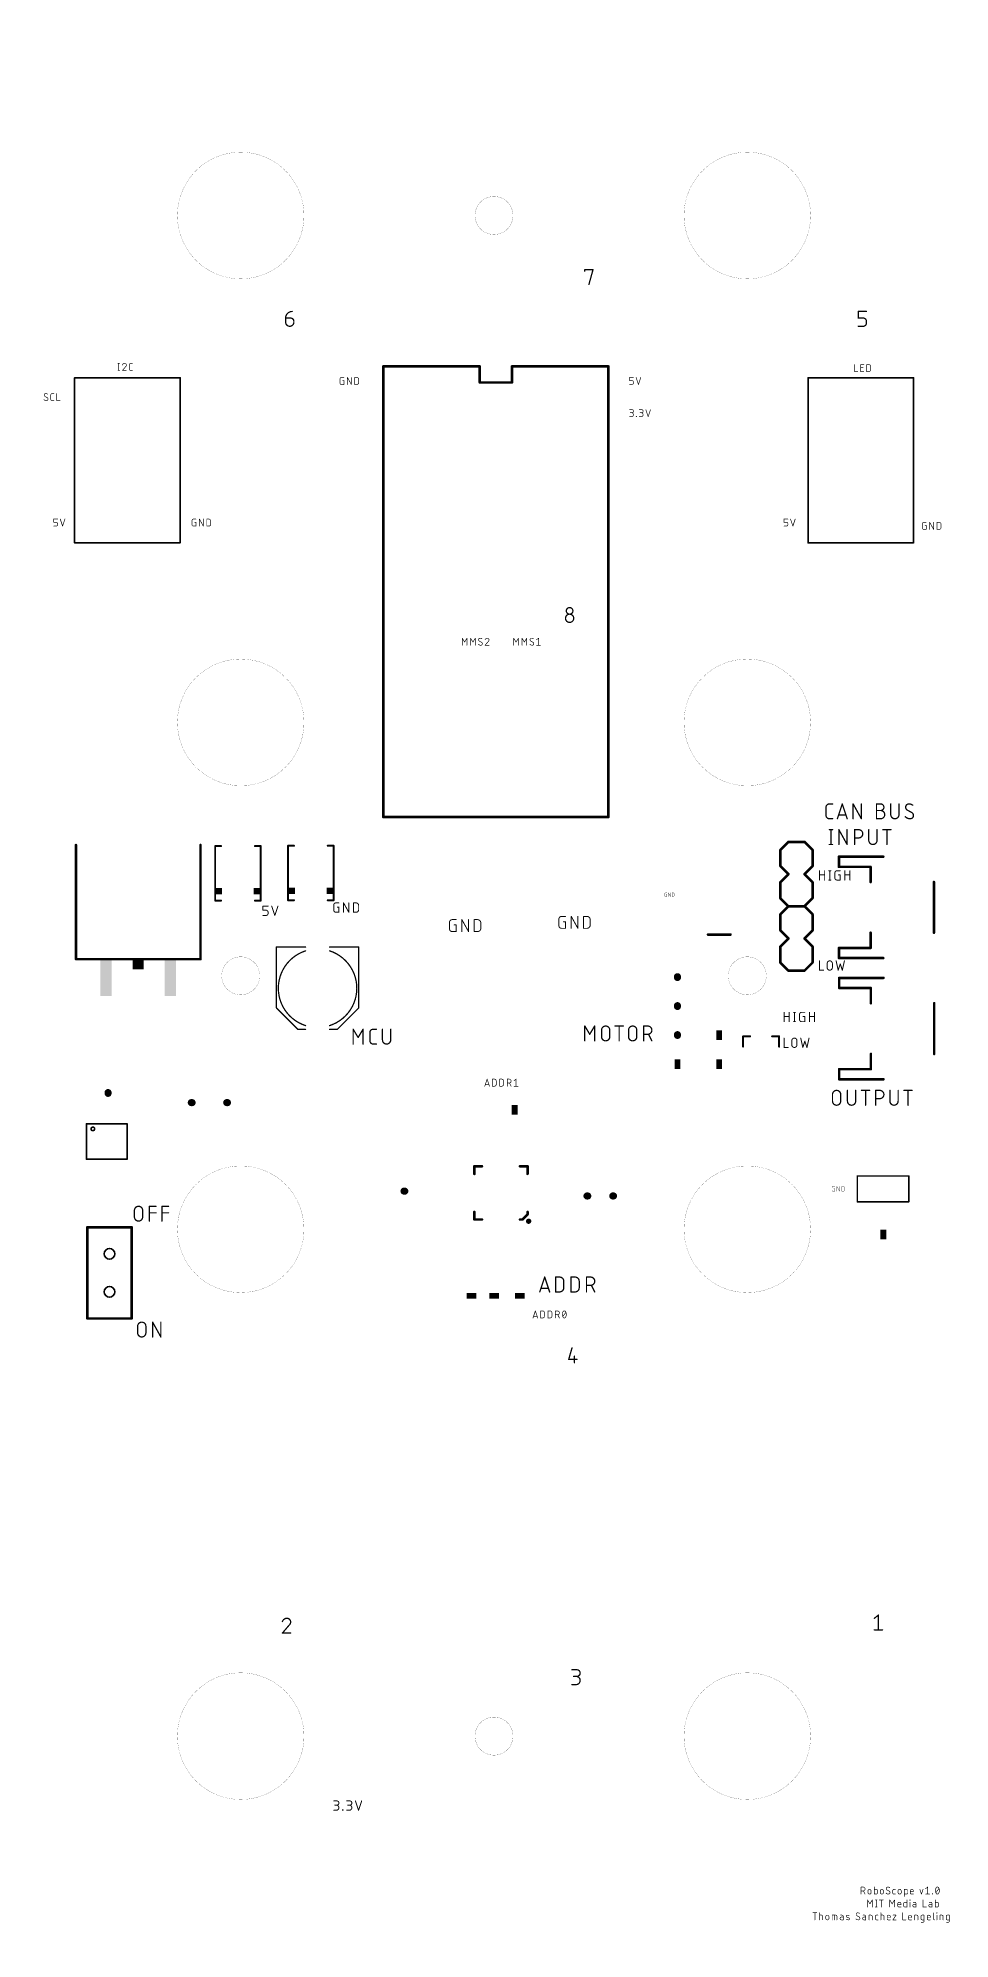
# Model space of a CAD drawing. Extents: x 2 to 74, y 3 to 153.
import ezdxf

# ---------------------------------------------------------------- set-up
doc = ezdxf.new("R2010")
doc.units = 0
doc.layers.add('20', color=31, linetype='CONTINUOUS')
doc.layers.add('21', color=253, linetype='CONTINUOUS')

# ---------------------------------------------------------------- blocks, each defined once
blk = doc.blocks.new('RECT')
blk.add_solid([(-0.5, -0.5), (0.5, -0.5), (-0.5, 0.5), (0.5, 0.5)])

msp = doc.modelspace()

# ---------------------------------------------------------------- linework, layer by layer
at = {"layer": '20', "const_width": 0.01}
for points in [[(2.0933, 3.0944), (2.0933, 153.0944)], [(2.0933, 153.0944), (74.0933, 153.0944)], [(74.0933, 153.0944), (74.0933, 3.0944)], [(74.0933, 3.0944), (2.0933, 3.0944)]]:
    msp.add_lwpolyline(points, dxfattribs=at)
at = {"layer": '20'}
for points, const_width in [([(2.0958, 153.0944, 1), (2.0908, 153.0944)], 0.005), ([(2.0933, 153.0969, 1), (2.0933, 153.0919)], 0.005), ([(74.0958, 153.0944, 1), (74.0908, 153.0944)], 0.005), ([(74.0933, 153.0919, 1), (74.0933, 153.0969)], 0.005), ([(18.0933, 134.0944, 1), (18.0933, 144.0944, 1), (18.0933, 134.0944)], 0.01), ([(58.0933, 134.0944, 1), (58.0933, 144.0944, 1), (58.0933, 134.0944)], 0.01), ([(38.0933, 137.5944, 1), (38.0933, 140.5944, 1), (38.0933, 137.5944)], 0.01), ([(18.0933, 94.0944, 1), (18.0933, 104.0944, 1), (18.0933, 94.0944)], 0.01), ([(58.0933, 94.0944, 1), (58.0933, 104.0944, 1), (58.0933, 94.0944)], 0.01), ([(18.0933, 77.5944, 1), (18.0933, 80.5944, 1), (18.0933, 77.5944)], 0.01), ([(58.0933, 77.5944, 1), (58.0933, 80.5944, 1), (58.0933, 77.5944)], 0.01), ([(18.0933, 54.0944, 1), (18.0933, 64.0944, 1), (18.0933, 54.0944)], 0.01), ([(58.0933, 54.0944, 1), (58.0933, 64.0944, 1), (58.0933, 54.0944)], 0.01), ([(18.0933, 14.0944, 1), (18.0933, 24.0944, 1), (18.0933, 14.0944)], 0.01), ([(58.0933, 14.0944, 1), (58.0933, 24.0944, 1), (58.0933, 14.0944)], 0.01), ([(38.0933, 17.5944, 1), (38.0933, 20.5944, 1), (38.0933, 17.5944)], 0.01), ([(2.0933, 3.0969, 1), (2.0933, 3.0919)], 0.005), ([(2.0908, 3.0944, 1), (2.0958, 3.0944)], 0.005), ([(74.0908, 3.0944, 1), (74.0958, 3.0944)], 0.005), ([(74.0933, 3.0919, 1), (74.0933, 3.0969)], 0.005)]:
    msp.add_lwpolyline(points, format="xyb", dxfattribs=dict(at, const_width=const_width))
for centre in [(7.735, 57.156), (7.735, 54.156)]:
    msp.add_circle(centre, 0.425, dxfattribs=at)
at = {"layer": '21'}
for points, const_width in [([(45.2628, 134.6934), (45.2628, 134.8232)], 0.1016), ([(45.2628, 134.8232), (45.9119, 134.8232)], 0.1016), ([(45.9119, 134.8232), (45.5874, 133.6548)], 0.1016), ([(21.6408, 131.0019), (22.0303, 131.0019)], 0.1016), ([(21.6408, 130.6774), (21.6408, 131.0019)], 0.1016), ([(22.2899, 130.7423), (22.2899, 130.6774)], 0.1016), ([(66.8528, 131.0019), (66.8528, 131.5212)], 0.1016), ([(66.8528, 131.5212), (67.5019, 131.5212)], 0.1016), ([(67.2423, 131.0019), (66.8528, 131.0019)], 0.1016), ([(67.5019, 130.6124), (67.5019, 130.7423)], 0.1016), ([(66.8528, 130.3528), (67.2423, 130.3528)], 0.1016), ([(4.9784, 113.2715), (4.9784, 126.2825)], 0.127), ([(4.9784, 126.2825), (13.3096, 126.2825)], 0.127), ([(8.4074, 127.4224), (8.5316, 127.4224)], 0.0508), ([(8.4074, 126.8636), (8.5316, 126.8636)], 0.0508), ([(8.4695, 127.4224), (8.4695, 126.8636)], 0.0508), ([(9.0171, 127.174), (8.7532, 126.8636)], 0.0508), ([(8.7532, 126.8636), (9.0636, 126.8636)], 0.0508), ([(9.3002, 126.9878), (9.3002, 127.2982)], 0.0508), ([(9.4244, 127.4224), (9.5485, 127.4224)], 0.0508), ([(9.5485, 126.8636), (9.4244, 126.8636)], 0.0508), ([(13.3096, 126.2825), (13.3096, 113.2715)], 0.127), ([(25.9334, 125.8796), (25.9334, 126.19)], 0.0508), ([(26.0576, 126.3142), (26.2438, 126.3142)], 0.0508), ([(26.1507, 126.0658), (26.2438, 126.0658)], 0.0508), ([(26.2438, 126.0658), (26.2438, 125.7554)], 0.0508), ([(26.5186, 125.7554), (26.5186, 126.3142)], 0.0508), ([(26.5186, 126.3142), (26.8291, 125.7554)], 0.0508), ([(26.8291, 125.7554), (26.8291, 126.3142)], 0.0508), ([(27.1038, 125.7554), (27.1038, 126.3142)], 0.0508), ([(27.1038, 126.3142), (27.259, 126.3142)], 0.0508), ([(27.4143, 126.159), (27.4143, 125.9106)], 0.0508), ([(29.35, 91.626), (29.35, 127.186)], 0.2032), ([(29.35, 127.186), (36.97, 127.186)], 0.2032), ([(36.97, 127.186), (36.97, 125.916)], 0.2032), ([(36.97, 125.916), (39.51, 125.916)], 0.2032), ([(39.51, 125.916), (39.51, 127.186)], 0.2032), ([(39.51, 127.186), (47.13, 127.186)], 0.2032), ([(47.13, 127.186), (47.13, 91.626)], 0.2032), ([(48.7934, 126.0658), (48.7934, 126.3142)], 0.0508), ([(48.7934, 126.3142), (49.1038, 126.3142)], 0.0508), ([(48.9797, 126.0658), (48.7934, 126.0658)], 0.0508), ([(49.311, 126.3142), (49.4973, 125.7554)], 0.0508), ([(49.4973, 125.7554), (49.6835, 126.3142)], 0.0508), ([(62.8904, 113.2715), (62.8904, 126.2825)], 0.127), ([(62.8904, 126.2825), (71.2216, 126.2825)], 0.127), ([(66.5734, 127.3302), (66.5734, 126.7714)], 0.0508), ([(66.5734, 126.7714), (66.8218, 126.7714)], 0.0508), ([(67.0489, 126.7714), (67.0489, 127.3302)], 0.0508), ([(67.0489, 127.3302), (67.2972, 127.3302)], 0.0508), ([(67.0489, 127.0818), (67.2351, 127.0818)], 0.0508), ([(67.2972, 126.7714), (67.0489, 126.7714)], 0.0508), ([(67.5233, 126.7714), (67.5233, 127.3302)], 0.0508), ([(67.5233, 127.3302), (67.6785, 127.3302)], 0.0508), ([(67.6785, 126.7714), (67.5233, 126.7714)], 0.0508), ([(67.8337, 127.175), (67.8337, 126.9266)], 0.0508), ([(71.2216, 126.2825), (71.2216, 113.2715)], 0.127), ([(2.8138, 124.7182), (2.643, 124.8114)], 0.0508), ([(3.0941, 124.6096), (3.0941, 124.92)], 0.0508), ([(3.2183, 125.0442), (3.3425, 125.0442)], 0.0508), ([(3.3425, 124.4854), (3.2183, 124.4854)], 0.0508), ([(3.5723, 125.0442), (3.5723, 124.4854)], 0.0508), ([(3.5723, 124.4854), (3.8207, 124.4854)], 0.0508), ([(26.2438, 125.7554), (26.0576, 125.7554)], 0.0508), ([(27.259, 125.7554), (27.1038, 125.7554)], 0.0508), ([(48.7934, 125.7554), (48.9797, 125.7554)], 0.0508), ([(49.1038, 125.8796), (49.1038, 125.9417)], 0.0508), ([(48.7934, 123.7742), (48.9797, 123.7742)], 0.0508), ([(48.7934, 123.2154), (48.9486, 123.2154)], 0.0508), ([(48.9797, 123.5258), (48.8555, 123.5258)], 0.0508), ([(49.3171, 123.2154), (49.3171, 123.2464)], 0.0508), ([(49.3171, 123.2464), (49.3482, 123.2464)], 0.0508), ([(49.3482, 123.2154), (49.3171, 123.2154)], 0.0508), ([(49.3482, 123.2464), (49.3482, 123.2154)], 0.0508), ([(49.5615, 123.7742), (49.7478, 123.7742)], 0.0508), ([(49.5615, 123.2154), (49.7167, 123.2154)], 0.0508), ([(49.7478, 123.5258), (49.6236, 123.5258)], 0.0508), ([(50.0791, 123.7742), (50.2653, 123.2154)], 0.0508), ([(50.2653, 123.2154), (50.4516, 123.7742)], 0.0508), ([(3.3274, 114.8898), (3.3274, 115.1382)], 0.0508), ([(3.3274, 115.1382), (3.6378, 115.1382)], 0.0508), ([(3.5137, 114.8898), (3.3274, 114.8898)], 0.0508), ([(3.3274, 114.5794), (3.5137, 114.5794)], 0.0508), ([(3.6378, 114.7036), (3.6378, 114.7657)], 0.0508), ([(3.845, 115.1382), (4.0313, 114.5794)], 0.0508), ([(4.0313, 114.5794), (4.2175, 115.1382)], 0.0508), ([(14.2494, 114.7036), (14.2494, 115.014)], 0.0508), ([(14.3736, 115.1382), (14.5598, 115.1382)], 0.0508), ([(14.5598, 114.5794), (14.3736, 114.5794)], 0.0508), ([(14.4667, 114.8898), (14.5598, 114.8898)], 0.0508), ([(14.5598, 114.8898), (14.5598, 114.5794)], 0.0508), ([(14.8346, 114.5794), (14.8346, 115.1382)], 0.0508), ([(14.8346, 115.1382), (15.1451, 114.5794)], 0.0508), ([(15.1451, 114.5794), (15.1451, 115.1382)], 0.0508), ([(15.4198, 114.5794), (15.4198, 115.1382)], 0.0508), ([(15.4198, 115.1382), (15.575, 115.1382)], 0.0508), ([(15.575, 114.5794), (15.4198, 114.5794)], 0.0508), ([(15.7303, 114.983), (15.7303, 114.7346)], 0.0508), ([(60.9854, 114.8898), (60.9854, 115.1382)], 0.0508), ([(60.9854, 115.1382), (61.2958, 115.1382)], 0.0508), ([(61.1717, 114.8898), (60.9854, 114.8898)], 0.0508), ([(60.9854, 114.5794), (61.1717, 114.5794)], 0.0508), ([(61.2958, 114.7036), (61.2958, 114.7657)], 0.0508), ([(61.503, 115.1382), (61.6893, 114.5794)], 0.0508), ([(61.6893, 114.5794), (61.8755, 115.1382)], 0.0508), ([(71.9074, 114.4496), (71.9074, 114.76)], 0.0508), ([(72.0316, 114.8842), (72.2178, 114.8842)], 0.0508), ([(72.2178, 114.3254), (72.0316, 114.3254)], 0.0508), ([(72.1247, 114.6358), (72.2178, 114.6358)], 0.0508), ([(72.2178, 114.6358), (72.2178, 114.3254)], 0.0508), ([(72.4926, 114.3254), (72.4926, 114.8842)], 0.0508), ([(72.4926, 114.8842), (72.8031, 114.3254)], 0.0508), ([(72.8031, 114.3254), (72.8031, 114.8842)], 0.0508), ([(73.0778, 114.3254), (73.0778, 114.8842)], 0.0508), ([(73.0778, 114.8842), (73.233, 114.8842)], 0.0508), ([(73.233, 114.3254), (73.0778, 114.3254)], 0.0508), ([(73.3883, 114.729), (73.3883, 114.4806)], 0.0508), ([(13.3096, 113.2715), (4.9784, 113.2715)], 0.127), ([(71.2216, 113.2715), (62.8904, 113.2715)], 0.127), ([(35.5854, 105.1814), (35.5854, 105.7402)], 0.0508), ([(35.5854, 105.7402), (35.7717, 105.4298)], 0.0508), ([(35.7717, 105.4298), (35.9579, 105.7402)], 0.0508), ([(35.9579, 105.7402), (35.9579, 105.1814)], 0.0508), ([(36.2438, 105.1814), (36.2438, 105.7402)], 0.0508), ([(36.2438, 105.7402), (36.43, 105.4298)], 0.0508), ([(36.43, 105.4298), (36.6163, 105.7402)], 0.0508), ([(36.6163, 105.7402), (36.6163, 105.1814)], 0.0508), ([(37.1084, 105.4142), (36.9376, 105.5074)], 0.0508), ([(37.6543, 105.4918), (37.3904, 105.1814)], 0.0508), ([(37.3904, 105.1814), (37.7008, 105.1814)], 0.0508), ([(39.6494, 105.1814), (39.6494, 105.7402)], 0.0508), ([(39.6494, 105.7402), (39.8357, 105.4298)], 0.0508), ([(39.8357, 105.4298), (40.0219, 105.7402)], 0.0508), ([(40.0219, 105.7402), (40.0219, 105.1814)], 0.0508), ([(40.3078, 105.1814), (40.3078, 105.7402)], 0.0508), ([(40.3078, 105.7402), (40.494, 105.4298)], 0.0508), ([(40.494, 105.4298), (40.6803, 105.7402)], 0.0508), ([(40.6803, 105.7402), (40.6803, 105.1814)], 0.0508), ([(41.1724, 105.4142), (41.0016, 105.5074)], 0.0508), ([(41.4544, 105.616), (41.6096, 105.7402)], 0.0508), ([(41.4544, 105.1814), (41.7648, 105.1814)], 0.0508), ([(41.6096, 105.7402), (41.6096, 105.1814)], 0.0508), ([(47.13, 91.626), (29.35, 91.626)], 0.2032), ([(64.3128, 91.7504), (64.3128, 92.3996)], 0.1016), ([(64.5724, 92.6592), (64.8321, 92.6592)], 0.1016), ([(64.8321, 91.4908), (64.5724, 91.4908)], 0.1016), ([(65.2037, 91.4908), (65.5932, 92.6592)], 0.1016), ([(65.8853, 91.7829), (65.3011, 91.7829)], 0.1016), ([(65.5932, 92.6592), (65.9826, 91.4908)], 0.1016), ([(66.4497, 91.4908), (66.4497, 92.6592)], 0.1016), ([(66.4497, 92.6592), (67.0988, 91.4908)], 0.1016), ([(67.0988, 91.4908), (67.0988, 92.6592)], 0.1016), ([(68.2955, 91.4908), (68.2955, 92.6592)], 0.1016), ([(68.2955, 92.6592), (68.62, 92.6592)], 0.1016), ([(68.2955, 92.1399), (68.62, 92.1399)], 0.1016), ([(68.62, 91.4908), (68.2955, 91.4908)], 0.1016), ([(69.4215, 92.6592), (69.4215, 91.8154)], 0.1016), ([(70.0706, 91.8154), (70.0706, 92.6592)], 0.1016), ([(71.0838, 91.9776), (70.7268, 92.1724)], 0.1016), ([(64.5668, 90.6272), (64.8264, 90.6272)], 0.1016), ([(64.6966, 90.6272), (64.6966, 89.4588)], 0.1016), ([(65.3246, 89.4588), (65.3246, 90.6272)], 0.1016), ([(65.3246, 90.6272), (65.9737, 89.4588)], 0.1016), ([(65.9737, 89.4588), (65.9737, 90.6272)], 0.1016), ([(66.5607, 89.4588), (66.5607, 90.6272)], 0.1016), ([(66.5607, 90.6272), (66.8852, 90.6272)], 0.1016), ([(66.8852, 89.9781), (66.5607, 89.9781)], 0.1016), ([(67.6868, 90.6272), (67.6868, 89.7834)], 0.1016), ([(68.3359, 89.7834), (68.3359, 90.6272)], 0.1016), ([(68.7917, 90.6272), (69.4408, 90.6272)], 0.1016), ([(69.1162, 89.4588), (69.1162, 90.6272)], 0.1016), ([(5.087, 80.41), (5.087, 89.414)], 0.2032), ([(14.921, 89.414), (14.921, 80.41)], 0.2032), ([(16.078, 85.032), (16.078, 89.332)], 0.1524), ([(16.078, 89.332), (16.548, 89.332)], 0.1524), ([(19.678, 89.332), (19.208, 89.332)], 0.1524), ([(19.678, 85.032), (19.678, 89.332)], 0.1524), ([(21.834, 85.058), (21.834, 89.358)], 0.1524), ([(21.834, 89.358), (22.304, 89.358)], 0.1524), ([(25.434, 89.358), (24.964, 89.358)], 0.1524), ([(25.434, 85.058), (25.434, 89.358)], 0.1524), ([(61.341, 89.662), (60.706, 89.027)], 0.2032), ([(60.706, 87.757), (60.706, 89.027)], 0.2032), ([(62.611, 89.662), (61.341, 89.662)], 0.2032), ([(63.246, 89.027), (62.611, 89.662)], 0.2032), ([(63.246, 89.027), (63.246, 87.757)], 0.2032), ([(64.5668, 89.4588), (64.8264, 89.4588)], 0.1016), ([(68.828, 88.495), (65.328, 88.495)], 0.2032), ([(65.328, 88.495), (65.328, 87.695)], 0.2032), ([(61.341, 87.122), (60.706, 87.757)], 0.2032), ([(60.706, 86.487), (61.341, 87.122)], 0.2032), ([(63.246, 87.757), (62.611, 87.122)], 0.2032), ([(62.611, 87.122), (63.246, 86.487)], 0.2032), ([(63.7921, 86.6521), (63.7921, 87.3887)], 0.0762), ([(63.7921, 87.0613), (64.2013, 87.0613)], 0.0762), ([(64.2013, 87.3887), (64.2013, 86.6521)], 0.0762), ([(64.5245, 87.3887), (64.6882, 87.3887)], 0.0762), ([(64.6063, 87.3887), (64.6063, 86.6521)], 0.0762), ([(65.0113, 86.8158), (65.0113, 87.225)], 0.0762), ([(65.175, 87.3887), (65.4205, 87.3887)], 0.0762), ([(65.328, 87.695), (67.828, 87.695)], 0.2032), ([(65.2978, 87.0613), (65.4205, 87.0613)], 0.0762), ([(65.4205, 87.0613), (65.4205, 86.6521)], 0.0762), ([(65.7916, 86.6521), (65.7916, 87.3887)], 0.0762), ([(65.7916, 87.0613), (66.2008, 87.0613)], 0.0762), ([(66.2008, 87.3887), (66.2008, 86.6521)], 0.0762), ([(67.828, 87.695), (67.828, 86.495)], 0.2032), ([(51.5747, 85.4188), (51.5747, 85.574)], 0.0254), ([(51.6368, 85.6361), (51.7299, 85.6361)], 0.0254), ([(51.6834, 85.5119), (51.7299, 85.5119)], 0.0254), ([(51.7299, 85.5119), (51.7299, 85.3567)], 0.0254), ([(51.8673, 85.3567), (51.8673, 85.6361)], 0.0254), ([(51.8673, 85.6361), (52.0225, 85.3567)], 0.0254), ([(52.0225, 85.3567), (52.0225, 85.6361)], 0.0254), ([(52.1599, 85.3567), (52.1599, 85.6361)], 0.0254), ([(52.1599, 85.6361), (52.2375, 85.6361)], 0.0254), ([(52.3151, 85.5585), (52.3151, 85.4343)], 0.0254), ([(60.706, 85.217), (60.706, 86.487)], 0.2032), ([(63.246, 86.487), (63.246, 85.217)], 0.2032), ([(64.5245, 86.6521), (64.6882, 86.6521)], 0.0762), ([(65.4205, 86.6521), (65.175, 86.6521)], 0.0762), ([(72.828, 82.495), (72.828, 86.495)], 0.2032), ([(16.548, 85.032), (16.078, 85.032)], 0.1524), ([(19.208, 85.032), (19.678, 85.032)], 0.1524), ([(19.8501, 84.2673), (19.8501, 84.5947)], 0.0762), ([(19.8501, 84.5947), (20.2593, 84.5947)], 0.0762), ([(20.0956, 84.2673), (19.8501, 84.2673)], 0.0762), ([(20.2593, 84.0218), (20.2593, 84.1036)], 0.0762), ([(20.5407, 84.5947), (20.7862, 83.8581)], 0.0762), ([(20.7862, 83.8581), (21.0318, 84.5947)], 0.0762), ([(22.304, 85.058), (21.834, 85.058)], 0.1524), ([(24.964, 85.058), (25.434, 85.058)], 0.1524), ([(25.4381, 84.2758), (25.4381, 84.685)], 0.0762), ([(25.6018, 84.8487), (25.8473, 84.8487)], 0.0762), ([(25.8473, 84.1121), (25.6018, 84.1121)], 0.0762), ([(25.7246, 84.5213), (25.8473, 84.5213)], 0.0762), ([(25.8473, 84.5213), (25.8473, 84.1121)], 0.0762), ([(26.2184, 84.1121), (26.2184, 84.8487)], 0.0762), ([(26.2184, 84.8487), (26.6276, 84.1121)], 0.0762), ([(26.6276, 84.1121), (26.6276, 84.8487)], 0.0762), ([(26.9987, 84.1121), (26.9987, 84.8487)], 0.0762), ([(26.9987, 84.8487), (27.2033, 84.8487)], 0.0762), ([(27.2033, 84.1121), (26.9987, 84.1121)], 0.0762), ([(27.4079, 84.6441), (27.4079, 84.3167)], 0.0762), ([(51.7299, 85.3567), (51.6368, 85.3567)], 0.0254), ([(52.2375, 85.3567), (52.1599, 85.3567)], 0.0254), ([(61.341, 84.582), (60.706, 85.217)], 0.2032), ([(61.341, 84.582), (60.706, 83.947)], 0.2032), ([(60.706, 82.677), (60.706, 83.947)], 0.2032), ([(62.611, 84.582), (61.341, 84.582)], 0.2032), ([(62.611, 84.582), (61.341, 84.582)], 0.2032), ([(63.246, 85.217), (62.611, 84.582)], 0.2032), ([(63.246, 83.947), (62.611, 84.582)], 0.2032), ([(63.246, 83.947), (63.246, 82.677)], 0.2032), ([(19.8501, 83.8581), (20.0956, 83.8581)], 0.0762), ([(34.5821, 82.7969), (34.5821, 83.3191)], 0.0762), ([(34.7909, 83.5279), (35.1042, 83.5279)], 0.0762), ([(35.1042, 82.5881), (34.7909, 82.5881)], 0.0762), ([(34.9476, 83.1102), (35.1042, 83.1102)], 0.0762), ([(35.1042, 83.1102), (35.1042, 82.5881)], 0.0762), ([(35.5575, 82.5881), (35.5575, 83.5279)], 0.0762), ([(35.5575, 83.5279), (36.0796, 82.5881)], 0.0762), ([(36.0796, 82.5881), (36.0796, 83.5279)], 0.0762), ([(36.5328, 82.5881), (36.5328, 83.5279)], 0.0762), ([(36.5328, 83.5279), (36.7939, 83.5279)], 0.0762), ([(36.7939, 82.5881), (36.5328, 82.5881)], 0.0762), ([(37.0549, 83.2668), (37.0549, 82.8492)], 0.0762), ([(43.2181, 83.0509), (43.2181, 83.5731)], 0.0762), ([(43.4269, 83.7819), (43.7402, 83.7819)], 0.0762), ([(43.7402, 82.8421), (43.4269, 82.8421)], 0.0762), ([(43.5836, 83.3642), (43.7402, 83.3642)], 0.0762), ([(43.7402, 83.3642), (43.7402, 82.8421)], 0.0762), ([(44.1935, 82.8421), (44.1935, 83.7819)], 0.0762), ([(44.1935, 83.7819), (44.7156, 82.8421)], 0.0762), ([(44.7156, 82.8421), (44.7156, 83.7819)], 0.0762), ([(45.1688, 82.8421), (45.1688, 83.7819)], 0.0762), ([(45.1688, 83.7819), (45.4299, 83.7819)], 0.0762), ([(45.4299, 82.8421), (45.1688, 82.8421)], 0.0762), ([(45.6909, 83.5208), (45.6909, 83.1032)], 0.0762), ([(61.341, 82.042), (60.706, 82.677)], 0.2032), ([(63.246, 82.677), (62.611, 82.042)], 0.2032), ([(67.828, 82.495), (67.828, 81.295)], 0.2032), ([(20.913, 76.566), (20.913, 81.366)], 0.1016), ([(20.913, 81.366), (23.213, 81.366)], 0.1016), ([(25.113, 81.366), (27.413, 81.366)], 0.1016), ([(27.413, 81.366), (27.413, 76.566)], 0.1016), ([(54.991, 82.3468), (56.769, 82.3468)], 0.2032), ([(60.706, 81.407), (61.341, 82.042)], 0.2032), ([(60.706, 80.137), (60.706, 81.407)], 0.2032), ([(62.611, 82.042), (63.246, 81.407)], 0.2032), ([(63.246, 81.407), (63.246, 80.137)], 0.2032), ([(67.828, 81.295), (65.328, 81.295)], 0.2032), ([(65.328, 81.295), (65.328, 80.495)], 0.2032), ([(14.921, 80.41), (5.087, 80.41)], 0.2032), ([(61.341, 79.502), (60.706, 80.137)], 0.2032), ([(62.611, 79.502), (61.341, 79.502)], 0.2032), ([(63.246, 80.137), (62.611, 79.502)], 0.2032), ([(63.7921, 80.2767), (63.7921, 79.5401)], 0.0762), ([(63.7921, 79.5401), (64.1195, 79.5401)], 0.0762), ([(64.4001, 79.7447), (64.4001, 80.0721)], 0.0762), ([(64.8094, 80.0721), (64.8094, 79.7447)], 0.0762), ([(65.1064, 80.2767), (65.2701, 79.5401)], 0.0762), ([(65.328, 80.495), (68.828, 80.495)], 0.2032), ([(65.2701, 79.5401), (65.4338, 80.0312)], 0.0762), ([(65.4338, 80.0312), (65.5975, 79.5401)], 0.0762), ([(65.5975, 79.5401), (65.7612, 80.2767)], 0.0762), ([(52.578, 79.0245), (52.578, 78.9635)], 0.5588), ([(68.85, 78.93), (65.35, 78.93)], 0.2032), ([(65.35, 78.93), (65.35, 78.13)], 0.2032), ([(65.35, 78.13), (67.85, 78.13)], 0.2032), ([(67.85, 78.13), (67.85, 76.93)], 0.2032), ([(22.613, 74.866), (20.913, 76.566)], 0.1016), ([(27.413, 76.566), (25.713, 74.866)], 0.1016), ([(52.578, 76.7385), (52.578, 76.6775)], 0.5588), ([(72.85, 72.93), (72.85, 76.93)], 0.2032), ([(45.2628, 73.9648), (45.2628, 75.1332)], 0.1016), ([(45.2628, 75.1332), (45.6523, 74.4841)], 0.1016), ([(45.6523, 74.4841), (46.0417, 75.1332)], 0.1016), ([(46.0417, 75.1332), (46.0417, 73.9648)], 0.1016), ([(47.6518, 75.1332), (48.3009, 75.1332)], 0.1016), ([(47.9764, 73.9648), (47.9764, 75.1332)], 0.1016), ([(49.9071, 73.9648), (49.9071, 75.1332)], 0.1016), ([(49.9071, 75.1332), (50.2316, 75.1332)], 0.1016), ([(60.9981, 75.4761), (60.9981, 76.2127)], 0.0762), ([(60.9981, 75.8853), (61.4073, 75.8853)], 0.0762), ([(61.4073, 76.2127), (61.4073, 75.4761)], 0.0762), ([(61.7305, 76.2127), (61.8942, 76.2127)], 0.0762), ([(61.7305, 75.4761), (61.8942, 75.4761)], 0.0762), ([(61.8123, 76.2127), (61.8123, 75.4761)], 0.0762), ([(62.2173, 75.6398), (62.2173, 76.049)], 0.0762), ([(62.381, 76.2127), (62.6265, 76.2127)], 0.0762), ([(62.6265, 75.4761), (62.381, 75.4761)], 0.0762), ([(62.5038, 75.8853), (62.6265, 75.8853)], 0.0762), ([(62.6265, 75.8853), (62.6265, 75.4761)], 0.0762), ([(62.9976, 75.4761), (62.9976, 76.2127)], 0.0762), ([(62.9976, 75.8853), (63.4068, 75.8853)], 0.0762), ([(63.4068, 76.2127), (63.4068, 75.4761)], 0.0762), ([(23.213, 74.866), (22.613, 74.866)], 0.1016), ([(25.713, 74.866), (25.113, 74.866)], 0.1016), ([(26.9748, 73.7108), (26.9748, 74.8792)], 0.1016), ([(26.9748, 74.8792), (27.3643, 74.2301)], 0.1016), ([(27.3643, 74.2301), (27.7537, 74.8792)], 0.1016), ([(27.7537, 74.8792), (27.7537, 73.7108)], 0.1016), ([(28.2937, 73.9704), (28.2937, 74.6196)], 0.1016), ([(28.5533, 74.8792), (28.813, 74.8792)], 0.1016), ([(28.813, 73.7108), (28.5533, 73.7108)], 0.1016), ([(29.2876, 74.8792), (29.2876, 74.0354)], 0.1016), ([(29.9367, 74.0354), (29.9367, 74.8792)], 0.1016), ([(46.585, 74.2894), (46.585, 74.8086)], 0.1016), ([(47.2341, 74.8086), (47.2341, 74.2894)], 0.1016), ([(48.7186, 74.2894), (48.7186, 74.8086)], 0.1016), ([(49.3677, 74.8086), (49.3677, 74.2894)], 0.1016), ([(50.2316, 74.4841), (49.9071, 74.4841)], 0.1016), ([(50.5562, 73.9648), (50.2965, 74.4841)], 0.1016), ([(52.578, 74.4525), (52.578, 74.3915)], 0.5588), ([(57.7596, 73.5076), (57.7596, 74.3204)], 0.1524), ([(57.7596, 74.3204), (58.3184, 74.3204)], 0.1524), ([(60.0456, 74.3204), (60.6044, 74.3204)], 0.1524), ([(60.6044, 74.3204), (60.6044, 73.5076)], 0.1524), ([(60.9981, 74.1807), (60.9981, 73.4441)], 0.0762), ([(61.6061, 73.6487), (61.6061, 73.9761)], 0.0762), ([(62.0154, 73.9761), (62.0154, 73.6487)], 0.0762), ([(62.3124, 74.1807), (62.4761, 73.4441)], 0.0762), ([(62.4761, 73.4441), (62.6398, 73.9352)], 0.0762), ([(62.6398, 73.9352), (62.8035, 73.4441)], 0.0762), ([(62.8035, 73.4441), (62.9672, 74.1807)], 0.0762), ([(60.9981, 73.4441), (61.3255, 73.4441)], 0.0762), ([(67.85, 72.93), (67.85, 71.73)], 0.2032), ([(37.3634, 70.3834), (37.5497, 70.9422)], 0.0508), ([(37.6894, 70.5231), (37.41, 70.5231)], 0.0508), ([(37.5497, 70.9422), (37.7359, 70.3834)], 0.0508), ([(37.9614, 70.3834), (37.9614, 70.9422)], 0.0508), ([(37.9614, 70.9422), (38.1166, 70.9422)], 0.0508), ([(38.2718, 70.787), (38.2718, 70.5386)], 0.0508), ([(38.5466, 70.3834), (38.5466, 70.9422)], 0.0508), ([(38.5466, 70.9422), (38.7018, 70.9422)], 0.0508), ([(38.857, 70.787), (38.857, 70.5386)], 0.0508), ([(39.1354, 70.3834), (39.1354, 70.9422)], 0.0508), ([(39.1354, 70.9422), (39.2906, 70.9422)], 0.0508), ([(39.2906, 70.6318), (39.1354, 70.6318)], 0.0508), ([(39.4458, 70.3834), (39.3217, 70.6318)], 0.0508), ([(39.6804, 70.818), (39.8357, 70.9422)], 0.0508), ([(39.8357, 70.9422), (39.8357, 70.3834)], 0.0508), ([(67.85, 71.73), (65.35, 71.73)], 0.2032), ([(65.35, 71.73), (65.35, 70.93)], 0.2032), ([(65.35, 70.93), (68.85, 70.93)], 0.2032), ([(7.62, 69.8195), (7.62, 69.8805)], 0.5588), ([(14.2545, 69.088), (14.1935, 69.088)], 0.5588), ([(16.9875, 69.088), (17.0485, 69.088)], 0.5588), ([(38.1166, 70.3834), (37.9614, 70.3834)], 0.0508), ([(38.7018, 70.3834), (38.5466, 70.3834)], 0.0508), ([(39.6804, 70.3834), (39.9909, 70.3834)], 0.0508), ([(64.8208, 69.2094), (64.8208, 69.7286)], 0.1016), ([(65.4699, 69.7286), (65.4699, 69.2094)], 0.1016), ([(66.0019, 70.0532), (66.0019, 69.2094)], 0.1016), ([(66.651, 69.2094), (66.651, 70.0532)], 0.1016), ([(67.1068, 70.0532), (67.7559, 70.0532)], 0.1016), ([(67.4313, 68.8848), (67.4313, 70.0532)], 0.1016), ([(68.2286, 68.8848), (68.2286, 70.0532)], 0.1016), ([(68.2286, 70.0532), (68.5532, 70.0532)], 0.1016), ([(68.5532, 69.4041), (68.2286, 69.4041)], 0.1016), ([(69.3547, 70.0532), (69.3547, 69.2094)], 0.1016), ([(70.0038, 69.2094), (70.0038, 70.0532)], 0.1016), ([(70.4596, 70.0532), (71.1087, 70.0532)], 0.1016), ([(70.7841, 68.8848), (70.7841, 70.0532)], 0.1016), ([(5.92, 67.416), (9.12, 67.416)], 0.127), ([(5.92, 64.616), (5.92, 67.416)], 0.127), ([(9.12, 67.416), (9.12, 64.616)], 0.127), ([(9.12, 64.616), (5.92, 64.616)], 0.127), ([(36.543, 64.064), (37.143, 64.064)], 0.2032), ([(36.543, 64.064), (36.543, 63.464)], 0.2032), ([(40.743, 64.064), (40.143, 64.064)], 0.2032), ([(40.743, 64.064), (40.743, 63.464)], 0.2032), ([(66.78, 61.265), (66.78, 63.297)], 0.127), ([(66.78, 63.297), (70.844, 63.297)], 0.127), ([(70.844, 63.297), (70.844, 61.265)], 0.127), ([(30.9885, 62.105), (31.0495, 62.105)], 0.5588), ([(45.4965, 61.722), (45.4355, 61.722)], 0.5588), ([(47.5285, 61.722), (47.4675, 61.722)], 0.5588), ([(64.7814, 62.175), (64.7814, 62.3866)], 0.0254), ([(64.866, 62.4713), (64.993, 62.4713)], 0.0254), ([(64.993, 62.0903), (64.866, 62.0903)], 0.0254), ([(64.9295, 62.302), (64.993, 62.302)], 0.0254), ([(64.993, 62.302), (64.993, 62.0903)], 0.0254), ([(65.1715, 62.0903), (65.1715, 62.4713)], 0.0254), ([(65.1715, 62.4713), (65.3832, 62.0903)], 0.0254), ([(65.3832, 62.0903), (65.3832, 62.4713)], 0.0254), ([(65.5616, 62.0903), (65.5616, 62.4713)], 0.0254), ([(65.5616, 62.4713), (65.6675, 62.4713)], 0.0254), ([(65.6675, 62.0903), (65.5616, 62.0903)], 0.0254), ([(65.7733, 62.3655), (65.7733, 62.1961)], 0.0254), ([(9.7028, 60.0654), (9.7028, 60.5846)], 0.1016), ([(10.3519, 60.5846), (10.3519, 60.0654)], 0.1016), ([(10.8862, 59.7408), (10.8862, 60.9092)], 0.1016), ([(10.8862, 60.9092), (11.4054, 60.9092)], 0.1016), ([(10.8862, 60.3899), (11.4054, 60.3899)], 0.1016), ([(11.8768, 59.7408), (11.8768, 60.9092)], 0.1016), ([(11.8768, 60.9092), (12.396, 60.9092)], 0.1016), ([(11.8768, 60.3899), (12.396, 60.3899)], 0.1016), ([(36.543, 59.864), (36.543, 60.464)], 0.2032), ([(40.743, 60.264), (40.343, 59.864)], 0.2032), ([(40.743, 60.264), (40.743, 60.464)], 0.2032), ([(70.844, 61.265), (66.78, 61.265)], 0.127), ([(9.485, 59.256), (5.985, 59.256)], 0.2032), ([(5.985, 59.256), (5.985, 52.056)], 0.2032), ([(9.485, 52.056), (9.485, 59.256)], 0.2032), ([(36.543, 59.864), (37.143, 59.864)], 0.2032), ([(40.343, 59.864), (40.143, 59.864)], 0.2032), ([(41.7068, 54.1528), (42.0963, 55.3212)], 0.1016), ([(42.3884, 54.4449), (41.8042, 54.4449)], 0.1016), ([(42.0963, 55.3212), (42.4857, 54.1528)], 0.1016), ([(42.9528, 54.1528), (42.9528, 55.3212)], 0.1016), ([(42.9528, 55.3212), (43.2774, 55.3212)], 0.1016), ([(43.2774, 54.1528), (42.9528, 54.1528)], 0.1016), ([(43.6019, 54.9966), (43.6019, 54.4774)], 0.1016), ([(44.172, 54.1528), (44.172, 55.3212)], 0.1016), ([(44.172, 55.3212), (44.4966, 55.3212)], 0.1016), ([(44.4966, 54.1528), (44.172, 54.1528)], 0.1016), ([(44.8211, 54.9966), (44.8211, 54.4774)], 0.1016), ([(45.3986, 54.1528), (45.3986, 55.3212)], 0.1016), ([(45.3986, 55.3212), (45.7231, 55.3212)], 0.1016), ([(45.7231, 54.6721), (45.3986, 54.6721)], 0.1016), ([(46.0477, 54.1528), (45.788, 54.6721)], 0.1016), ([(41.1734, 52.0954), (41.3597, 52.6542)], 0.0508), ([(41.3597, 52.6542), (41.5459, 52.0954)], 0.0508), ([(41.7714, 52.0954), (41.7714, 52.6542)], 0.0508), ([(41.7714, 52.6542), (41.9266, 52.6542)], 0.0508), ([(42.0818, 52.499), (42.0818, 52.2506)], 0.0508), ([(42.3566, 52.0954), (42.3566, 52.6542)], 0.0508), ([(42.3566, 52.6542), (42.5118, 52.6542)], 0.0508), ([(42.667, 52.499), (42.667, 52.2506)], 0.0508), ([(42.9454, 52.0954), (42.9454, 52.6542)], 0.0508), ([(42.9454, 52.6542), (43.1006, 52.6542)], 0.0508), ([(43.5215, 52.2196), (43.7698, 52.53)], 0.0508), ([(5.985, 52.056), (9.485, 52.056)], 0.2032), ([(9.9568, 50.9214), (9.9568, 51.4406)], 0.1016), ([(10.6059, 51.4406), (10.6059, 50.9214)], 0.1016), ([(11.1379, 50.5968), (11.1379, 51.7652)], 0.1016), ([(11.1379, 51.7652), (11.787, 50.5968)], 0.1016), ([(11.787, 50.5968), (11.787, 51.7652)], 0.1016), ([(41.4994, 52.2351), (41.22, 52.2351)], 0.0508), ([(41.9266, 52.0954), (41.7714, 52.0954)], 0.0508), ([(42.5118, 52.0954), (42.3566, 52.0954)], 0.0508), ([(43.1006, 52.3438), (42.9454, 52.3438)], 0.0508), ([(43.2558, 52.0954), (43.1317, 52.3438)], 0.0508), ([(44.2524, 49.7332), (43.9928, 48.8244)], 0.1016), ([(43.9928, 48.8244), (44.6419, 48.8244)], 0.1016), ([(44.4472, 49.0841), (44.4472, 48.5648)], 0.1016), ([(68.1228, 28.3916), (68.4474, 28.6512)], 0.1016), ([(68.4474, 28.6512), (68.4474, 27.4828)], 0.1016), ([(21.9385, 27.8779), (21.3868, 27.2288)], 0.1016), ([(21.3868, 27.2288), (22.0359, 27.2288)], 0.1016), ([(68.1228, 27.4828), (68.7719, 27.4828)], 0.1016), ([(44.2468, 24.3332), (44.6363, 24.3332)], 0.1016), ([(44.2468, 23.1648), (44.5714, 23.1648)], 0.1016), ([(44.6363, 23.8139), (44.3766, 23.8139)], 0.1016), ([(25.4381, 13.9827), (25.6836, 13.9827)], 0.0762), ([(25.6836, 13.6553), (25.5199, 13.6553)], 0.0762), ([(26.4622, 13.9827), (26.7078, 13.9827)], 0.0762), ([(26.7078, 13.6553), (26.5441, 13.6553)], 0.0762), ([(27.1528, 13.9827), (27.3984, 13.2461)], 0.0762), ([(27.3984, 13.2461), (27.6439, 13.9827)], 0.0762), ([(25.4381, 13.2461), (25.6427, 13.2461)], 0.0762), ([(26.1343, 13.2461), (26.1343, 13.287)], 0.0762), ([(26.1343, 13.287), (26.1752, 13.287)], 0.0762), ([(26.1752, 13.2461), (26.1343, 13.2461)], 0.0762), ([(26.1752, 13.287), (26.1752, 13.2461)], 0.0762), ([(26.4622, 13.2461), (26.6668, 13.2461)], 0.0762), ([(67.0814, 6.6294), (67.0814, 7.1882)], 0.0508), ([(67.0814, 7.1882), (67.2366, 7.1882)], 0.0508), ([(67.2366, 6.8778), (67.0814, 6.8778)], 0.0508), ([(67.3918, 6.6294), (67.2677, 6.8778)], 0.0508), ([(67.5894, 5.6134), (67.5894, 6.1722)], 0.0508), ([(67.5894, 6.1722), (67.7757, 5.8618)], 0.0508), ([(67.6209, 6.7536), (67.6209, 6.8778)], 0.0508), ([(67.7757, 5.8618), (67.9619, 6.1722)], 0.0508), ([(67.8693, 6.8778), (67.8693, 6.7536)], 0.0508), ([(67.9619, 6.1722), (67.9619, 5.6134)], 0.0508), ([(68.1176, 7.1882), (68.1176, 6.6294)], 0.0508), ([(68.2728, 7.0019), (68.1176, 7.0019)], 0.0508), ([(68.1176, 6.6294), (68.2728, 6.6294)], 0.0508), ([(68.2074, 6.1722), (68.3315, 6.1722)], 0.0508), ([(68.2694, 6.1722), (68.2694, 5.6134)], 0.0508), ([(68.3659, 6.7225), (68.3659, 6.9088)], 0.0508), ([(68.5166, 6.1722), (68.827, 6.1722)], 0.0508), ([(68.5902, 6.7536), (68.5902, 6.8778)], 0.0508), ([(68.6718, 5.6134), (68.6718, 6.1722)], 0.0508), ([(68.8385, 6.8778), (68.8385, 6.7536)], 0.0508), ([(69.3012, 6.8622), (69.1305, 6.9554)], 0.0508), ([(69.345, 5.6134), (69.345, 6.1722)], 0.0508), ([(69.345, 6.1722), (69.5313, 5.8618)], 0.0508), ([(69.5313, 5.8618), (69.7176, 6.1722)], 0.0508), ([(69.5784, 6.7225), (69.5784, 6.9088)], 0.0508), ([(69.6715, 7.0019), (69.7957, 7.0019)], 0.0508), ([(69.7957, 6.6294), (69.6715, 6.6294)], 0.0508), ([(69.7176, 6.1722), (69.7176, 5.6134)], 0.0508), ([(69.9983, 6.7536), (69.9983, 6.8778)], 0.0508), ([(70.2467, 6.8778), (70.2467, 6.7536)], 0.0508), ([(70.495, 6.4431), (70.495, 7.0019)], 0.0508), ([(70.495, 7.0019), (70.6502, 7.0019)], 0.0508), ([(70.6502, 6.6294), (70.495, 6.6294)], 0.0508), ([(70.5398, 5.9859), (70.695, 5.9859)], 0.0508), ([(70.695, 6.1722), (70.695, 5.6134)], 0.0508), ([(70.7433, 6.9088), (70.7433, 6.7225)], 0.0508), ([(70.924, 6.1412), (70.924, 6.1722)], 0.0508), ([(70.924, 6.1722), (70.955, 6.1722)], 0.0508), ([(70.955, 6.1412), (70.924, 6.1412)], 0.0508), ([(70.9395, 5.6134), (70.9395, 5.9859)], 0.0508), ([(70.955, 6.1722), (70.955, 6.1412)], 0.0508), ([(70.9676, 6.7225), (70.9676, 6.8778)], 0.0508), ([(71.2159, 6.8157), (70.9676, 6.8157)], 0.0508), ([(71.2159, 6.6294), (71.0607, 6.6294)], 0.0508), ([(71.3151, 5.9859), (71.1909, 5.9859)], 0.0508), ([(71.2159, 6.8778), (71.2159, 6.8157)], 0.0508), ([(71.7174, 7.0019), (71.8415, 6.6294)], 0.0508), ([(71.8415, 6.6294), (71.9657, 7.0019)], 0.0508), ([(71.9741, 6.1722), (71.9741, 5.6134)], 0.0508), ([(72.1801, 7.064), (72.3353, 7.1882)], 0.0508), ([(72.1801, 6.6294), (72.4905, 6.6294)], 0.0508), ([(72.3353, 7.1882), (72.3353, 6.6294)], 0.0508), ([(72.577, 5.9859), (72.4528, 5.9859)], 0.0508), ([(72.7038, 6.6294), (72.7038, 6.6604)], 0.0508), ([(72.7038, 6.6604), (72.7349, 6.6604)], 0.0508), ([(72.7349, 6.6294), (72.7038, 6.6294)], 0.0508), ([(72.7349, 6.6604), (72.7349, 6.6294)], 0.0508), ([(72.9396, 6.1722), (72.9396, 5.6134)], 0.0508), ([(73.0948, 5.9859), (72.9396, 5.9859)], 0.0508), ([(72.9792, 6.7536), (73.2276, 7.064)], 0.0508), ([(63.2714, 5.1562), (63.5818, 5.1562)], 0.0508), ([(63.4266, 4.5974), (63.4266, 5.1562)], 0.0508), ([(63.7962, 4.5974), (63.7962, 5.1562)], 0.0508), ([(63.7962, 4.9699), (63.9514, 4.9699)], 0.0508), ([(64.0446, 4.8768), (64.0446, 4.5974)], 0.0508), ([(64.29, 4.7216), (64.29, 4.8458)], 0.0508), ([(64.5383, 4.8458), (64.5383, 4.7216)], 0.0508), ([(64.7948, 4.5974), (64.7948, 4.9699)], 0.0508), ([(64.7948, 4.9699), (65.0742, 4.9699)], 0.0508), ([(64.9811, 4.5974), (64.9811, 4.9699)], 0.0508), ([(65.1674, 4.8768), (65.1674, 4.5974)], 0.0508), ([(65.5762, 4.9699), (65.452, 4.9699)], 0.0508), ([(65.6693, 4.8147), (65.5296, 4.8147)], 0.0508), ([(65.5296, 4.5974), (65.6693, 4.5974)], 0.0508), ([(65.6693, 4.5974), (65.6693, 4.8768)], 0.0508), ([(66.1194, 4.7526), (65.9642, 4.8147)], 0.0508), ([(66.9213, 4.8302), (66.7506, 4.9234)], 0.0508), ([(67.3501, 4.9699), (67.2259, 4.9699)], 0.0508), ([(67.4432, 4.8147), (67.3035, 4.8147)], 0.0508), ([(67.3035, 4.5974), (67.4432, 4.5974)], 0.0508), ([(67.4432, 4.5974), (67.4432, 4.8768)], 0.0508), ([(67.7098, 4.5974), (67.7098, 4.9699)], 0.0508), ([(67.7098, 4.9699), (67.865, 4.9699)], 0.0508), ([(67.9582, 4.8768), (67.9582, 4.5974)], 0.0508), ([(68.2043, 4.6905), (68.2043, 4.8768)], 0.0508), ([(68.2074, 5.6134), (68.3315, 5.6134)], 0.0508), ([(68.2974, 4.9699), (68.4216, 4.9699)], 0.0508), ([(68.4216, 4.5974), (68.2974, 4.5974)], 0.0508), ([(68.6425, 4.5974), (68.6425, 5.1562)], 0.0508), ([(68.6425, 4.9699), (68.7977, 4.9699)], 0.0508), ([(68.8909, 4.8768), (68.8909, 4.5974)], 0.0508), ([(69.1363, 4.6905), (69.1363, 4.8458)], 0.0508), ([(69.3846, 4.7837), (69.1363, 4.7837)], 0.0508), ([(69.3846, 4.5974), (69.2294, 4.5974)], 0.0508), ([(69.3846, 4.8458), (69.3846, 4.7837)], 0.0508), ([(69.5935, 4.9699), (69.8418, 4.9699)], 0.0508), ([(69.8418, 4.9699), (69.5935, 4.5974)], 0.0508), ([(69.5935, 4.5974), (69.8418, 4.5974)], 0.0508), ([(69.9741, 5.7065), (69.9741, 5.8618)], 0.0508), ([(70.2224, 5.7997), (69.9741, 5.7997)], 0.0508), ([(70.2224, 5.6134), (70.0672, 5.6134)], 0.0508), ([(70.2224, 5.8618), (70.2224, 5.7997)], 0.0508), ([(70.3682, 5.1562), (70.3682, 4.5974)], 0.0508), ([(70.3682, 4.5974), (70.6166, 4.5974)], 0.0508), ([(70.4467, 5.7065), (70.4467, 5.8928)], 0.0508), ([(70.695, 5.6134), (70.5398, 5.6134)], 0.0508), ([(70.8188, 4.6905), (70.8188, 4.8458)], 0.0508), ([(71.0671, 4.7837), (70.8188, 4.7837)], 0.0508), ([(71.0671, 4.5974), (70.9119, 4.5974)], 0.0508), ([(71.0671, 4.8458), (71.0671, 4.7837)], 0.0508), ([(71.4082, 5.8307), (71.2685, 5.8307)], 0.0508), ([(71.2685, 5.6134), (71.4082, 5.6134)], 0.0508), ([(71.3125, 4.5974), (71.3125, 4.9699)], 0.0508), ([(71.3125, 4.9699), (71.4678, 4.9699)], 0.0508), ([(71.4082, 5.6134), (71.4082, 5.8928)], 0.0508), ([(71.5609, 4.8768), (71.5609, 4.5974)], 0.0508), ([(71.8034, 4.6905), (71.8034, 4.8768)], 0.0508), ([(71.8965, 4.9699), (72.0518, 4.9699)], 0.0508), ([(72.0518, 4.5974), (71.8965, 4.5974)], 0.0508), ([(71.9741, 5.6134), (72.2224, 5.6134)], 0.0508), ([(72.0518, 4.9699), (72.0518, 4.5043)], 0.0508), ([(72.3001, 4.6905), (72.3001, 4.8458)], 0.0508), ([(72.5484, 4.7837), (72.3001, 4.7837)], 0.0508), ([(72.5484, 4.5974), (72.3932, 4.5974)], 0.0508), ([(72.6701, 5.8307), (72.5304, 5.8307)], 0.0508), ([(72.5304, 5.6134), (72.6701, 5.6134)], 0.0508), ([(72.5484, 4.8458), (72.5484, 4.7837)], 0.0508), ([(72.6701, 5.6134), (72.6701, 5.8928)], 0.0508), ([(72.7825, 5.1562), (72.7825, 4.6905)], 0.0508), ([(72.9396, 5.6134), (73.0948, 5.6134)], 0.0508), ([(73.0488, 5.1252), (73.0488, 5.1562)], 0.0508), ([(73.0488, 5.1562), (73.0798, 5.1562)], 0.0508), ([(73.0798, 5.1252), (73.0488, 5.1252)], 0.0508), ([(73.0643, 4.5974), (73.0643, 4.9699)], 0.0508), ([(73.0798, 5.1562), (73.0798, 5.1252)], 0.0508), ([(73.1879, 5.7065), (73.1879, 5.8928)], 0.0508), ([(73.3059, 4.5974), (73.3059, 4.9699)], 0.0508), ([(73.3059, 4.9699), (73.4611, 4.9699)], 0.0508), ([(73.5543, 4.8768), (73.5543, 4.5974)], 0.0508), ([(73.7968, 4.6905), (73.7968, 4.8768)], 0.0508), ([(73.8899, 4.9699), (74.0451, 4.9699)], 0.0508), ([(74.0451, 4.5974), (73.8899, 4.5974)], 0.0508), ([(74.0451, 4.9699), (74.0451, 4.5043)], 0.0508), ([(71.9586, 4.4111), (71.8345, 4.4111)], 0.0508), ([(73.952, 4.4111), (73.8278, 4.4111)], 0.0508)]:
    msp.add_lwpolyline(points, dxfattribs=dict(at, const_width=const_width))
for points, const_width in [([(45.2882, 134.8232, 1), (45.2374, 134.8232)], 0.0508), ([(45.2628, 134.8486, 1), (45.2628, 134.7978)], 0.0508), ([(45.2374, 134.6934, 1), (45.2882, 134.6934)], 0.0508), ([(45.5629, 133.6616, 1), (45.6118, 133.648)], 0.0508), ([(45.9364, 134.8164, 1), (45.8874, 134.83)], 0.0508), ([(45.9119, 134.7978, 1), (45.9119, 134.8486)], 0.0508), ([(22.1601, 131.5212, 0.4142), (21.6408, 131.0019)], 0.1016), ([(21.6408, 131.0273, 1), (21.6408, 130.9765)], 0.0508), ([(21.6662, 131.0019, 1), (21.6154, 131.0019)], 0.0508), ([(21.6154, 131.0019, 1), (21.6662, 131.0019)], 0.0508), ([(21.6408, 130.6774, 1), (22.2899, 130.6774)], 0.1016), ([(21.6662, 130.6774, 1), (21.6154, 130.6774)], 0.0508), ([(21.6154, 130.6774, 1), (21.6662, 130.6774)], 0.0508), ([(22.2899, 130.7423, 0.4142), (22.0303, 131.0019)], 0.1016), ([(22.0303, 131.0273, 1), (22.0303, 130.9765)], 0.0508), ([(22.0303, 130.9765, 1), (22.0303, 131.0273)], 0.0508), ([(22.1601, 131.4958, 1), (22.1601, 131.5466)], 0.0508), ([(22.3153, 130.7423, 1), (22.2645, 130.7423)], 0.0508), ([(22.2645, 130.7423, 1), (22.3153, 130.7423)], 0.0508), ([(22.3153, 130.6774, 1), (22.2645, 130.6774)], 0.0508), ([(22.2645, 130.6774, 1), (22.3153, 130.6774)], 0.0508), ([(66.8782, 131.5212, 1), (66.8274, 131.5212)], 0.0508), ([(66.8528, 131.5466, 1), (66.8528, 131.4958)], 0.0508), ([(66.8528, 131.0273, 1), (66.8528, 130.9765)], 0.0508), ([(66.8274, 131.0019, 1), (66.8782, 131.0019)], 0.0508), ([(67.5019, 130.7423, 0.4142), (67.2423, 131.0019)], 0.1016), ([(67.2423, 131.0273, 1), (67.2423, 130.9765)], 0.0508), ([(67.2423, 130.3528, 0.4142), (67.5019, 130.6124)], 0.1016), ([(67.2423, 130.9765, 1), (67.2423, 131.0273)], 0.0508), ([(67.5273, 130.7423, 1), (67.4765, 130.7423)], 0.0508), ([(67.4765, 130.7423, 1), (67.5273, 130.7423)], 0.0508), ([(67.5273, 130.6124, 1), (67.4765, 130.6124)], 0.0508), ([(67.4765, 130.6124, 1), (67.5273, 130.6124)], 0.0508), ([(67.5019, 131.4958, 1), (67.5019, 131.5466)], 0.0508), ([(66.8528, 130.3782, 1), (66.8528, 130.3274)], 0.0508), ([(67.2423, 130.3782, 1), (67.2423, 130.3274)], 0.0508), ([(67.2423, 130.3274, 1), (67.2423, 130.3782)], 0.0508), ([(4.9784, 126.3143, 1), (4.9784, 126.2508)], 0.0635), ([(5.0102, 126.2825, 1), (4.9467, 126.2825)], 0.0635), ([(8.4074, 127.4351, 1), (8.4074, 127.4097)], 0.0254), ([(8.4074, 126.8763, 1), (8.4074, 126.8509)], 0.0254), ([(8.4822, 127.4224, 1), (8.4568, 127.4224)], 0.0254), ([(8.4568, 126.8636, 1), (8.4822, 126.8636)], 0.0254), ([(8.5316, 127.4097, 1), (8.5316, 127.4351)], 0.0254), ([(8.5316, 126.8509, 1), (8.5316, 126.8763)], 0.0254), ([(8.9239, 127.4224, 0.3252), (8.7532, 127.2982)], 0.0508), ([(8.7411, 127.3021, 1), (8.7653, 127.2943)], 0.0254), ([(8.7532, 126.8763, 1), (8.7532, 126.8509)], 0.0254), ([(8.7435, 126.8718, 1), (8.7629, 126.8554)], 0.0254), ([(9.0636, 127.2827, 0.4142), (8.9239, 127.4224)], 0.0508), ([(8.9239, 127.4351, 1), (8.9239, 127.4097)], 0.0254), ([(8.9239, 127.4097, 1), (8.9239, 127.4351)], 0.0254), ([(9.0171, 127.174, 0.2053), (9.0636, 127.2827)], 0.0508), ([(9.0083, 127.1832, 1), (9.0258, 127.1648)], 0.0254), ([(9.0267, 127.1658, 1), (9.0074, 127.1823)], 0.0254), ([(9.0763, 127.2827, 1), (9.0509, 127.2827)], 0.0254), ([(9.0509, 127.2827, 1), (9.0763, 127.2827)], 0.0254), ([(9.0636, 126.8509, 1), (9.0636, 126.8763)], 0.0254), ([(9.4244, 127.4224, 0.4142), (9.3002, 127.2982)], 0.0508), ([(9.3129, 127.2982, 1), (9.2875, 127.2982)], 0.0254), ([(9.2875, 127.2982, 1), (9.3129, 127.2982)], 0.0254), ([(9.3002, 126.9878, 0.4142), (9.4244, 126.8636)], 0.0508), ([(9.3129, 126.9878, 1), (9.2875, 126.9878)], 0.0254), ([(9.2875, 126.9878, 1), (9.3129, 126.9878)], 0.0254), ([(9.4244, 127.4351, 1), (9.4244, 127.4097)], 0.0254), ([(9.4244, 126.8763, 1), (9.4244, 126.8509)], 0.0254), ([(9.4244, 127.4097, 1), (9.4244, 127.4351)], 0.0254), ([(9.4244, 126.8509, 1), (9.4244, 126.8763)], 0.0254), ([(9.5485, 127.4097, 1), (9.5485, 127.4351)], 0.0254), ([(9.5485, 126.8509, 1), (9.5485, 126.8763)], 0.0254), ([(13.3414, 126.2825, 1), (13.2779, 126.2825)], 0.0635), ([(13.3096, 126.2508, 1), (13.3096, 126.3143)], 0.0635), ([(26.0576, 126.3142, 0.4142), (25.9334, 126.19)], 0.0508), ([(25.9461, 126.19, 1), (25.9207, 126.19)], 0.0254), ([(25.9207, 126.19, 1), (25.9461, 126.19)], 0.0254), ([(26.0576, 126.3269, 1), (26.0576, 126.3015)], 0.0254), ([(26.0576, 126.3015, 1), (26.0576, 126.3269)], 0.0254), ([(26.1507, 126.0785, 1), (26.1507, 126.0531)], 0.0254), ([(26.2565, 126.0658, 1), (26.2311, 126.0658)], 0.0254), ([(26.2438, 126.3015, 1), (26.2438, 126.3269)], 0.0254), ([(26.2438, 126.0531, 1), (26.2438, 126.0785)], 0.0254), ([(26.5313, 126.3142, 1), (26.5059, 126.3142)], 0.0254), ([(26.5297, 126.3204, 1), (26.5075, 126.308)], 0.0254), ([(26.8418, 126.3142, 1), (26.8164, 126.3142)], 0.0254), ([(27.1165, 126.3142, 1), (27.0911, 126.3142)], 0.0254), ([(27.1038, 126.3269, 1), (27.1038, 126.3015)], 0.0254), ([(27.4143, 126.159, 0.4142), (27.259, 126.3142)], 0.0508), ([(27.259, 126.3269, 1), (27.259, 126.3015)], 0.0254), ([(27.259, 126.3015, 1), (27.259, 126.3269)], 0.0254), ([(27.427, 126.159, 1), (27.4016, 126.159)], 0.0254), ([(27.4016, 126.159, 1), (27.427, 126.159)], 0.0254), ([(29.4008, 127.186, 1), (29.2992, 127.186)], 0.1016), ([(29.35, 127.2368, 1), (29.35, 127.1352)], 0.1016), ([(37.0208, 127.186, 1), (36.9192, 127.186)], 0.1016), ([(36.97, 125.9668, 1), (36.97, 125.8652)], 0.1016), ([(36.97, 127.1352, 1), (36.97, 127.2368)], 0.1016), ([(39.5608, 127.186, 1), (39.4592, 127.186)], 0.1016), ([(39.51, 127.2368, 1), (39.51, 127.1352)], 0.1016), ([(39.51, 125.8652, 1), (39.51, 125.9668)], 0.1016), ([(47.1808, 127.186, 1), (47.0792, 127.186)], 0.1016), ([(47.13, 127.1352, 1), (47.13, 127.2368)], 0.1016), ([(48.8061, 126.3142, 1), (48.7807, 126.3142)], 0.0254), ([(48.7934, 126.3269, 1), (48.7934, 126.3015)], 0.0254), ([(48.7934, 126.0785, 1), (48.7934, 126.0531)], 0.0254), ([(48.7807, 126.0658, 1), (48.8061, 126.0658)], 0.0254), ([(49.1038, 125.9417, 0.4142), (48.9797, 126.0658)], 0.0508), ([(48.9797, 126.0785, 1), (48.9797, 126.0531)], 0.0254), ([(48.9797, 126.0531, 1), (48.9797, 126.0785)], 0.0254), ([(49.1038, 126.3015, 1), (49.1038, 126.3269)], 0.0254), ([(49.323, 126.3182, 1), (49.2989, 126.3102)], 0.0254), ([(49.6956, 126.3102, 1), (49.6715, 126.3182)], 0.0254), ([(62.9222, 126.2825, 1), (62.8586, 126.2825)], 0.0635), ([(62.8904, 126.3143, 1), (62.8904, 126.2508)], 0.0635), ([(66.5861, 127.3302, 1), (66.5607, 127.3302)], 0.0254), ([(66.5734, 126.7841, 1), (66.5734, 126.7587)], 0.0254), ([(66.5607, 126.7714, 1), (66.5861, 126.7714)], 0.0254), ([(66.8218, 126.7587, 1), (66.8218, 126.7841)], 0.0254), ([(67.0616, 127.3302, 1), (67.0362, 127.3302)], 0.0254), ([(67.0489, 127.3429, 1), (67.0489, 127.3175)], 0.0254), ([(67.0489, 127.0945, 1), (67.0489, 127.0691)], 0.0254), ([(67.0489, 126.7841, 1), (67.0489, 126.7587)], 0.0254), ([(67.0362, 126.7714, 1), (67.0616, 126.7714)], 0.0254), ([(67.2351, 127.0691, 1), (67.2351, 127.0945)], 0.0254), ([(67.2972, 127.3175, 1), (67.2972, 127.3429)], 0.0254), ([(67.2972, 126.7587, 1), (67.2972, 126.7841)], 0.0254), ([(67.536, 127.3302, 1), (67.5106, 127.3302)], 0.0254), ([(67.5233, 127.3429, 1), (67.5233, 127.3175)], 0.0254), ([(67.5233, 126.7841, 1), (67.5233, 126.7587)], 0.0254), ([(67.5106, 126.7714, 1), (67.536, 126.7714)], 0.0254), ([(67.8337, 127.175, 0.4142), (67.6785, 127.3302)], 0.0508), ([(67.6785, 127.3429, 1), (67.6785, 127.3175)], 0.0254), ([(67.6785, 126.7714, 0.4142), (67.8337, 126.9266)], 0.0508), ([(67.6785, 126.7841, 1), (67.6785, 126.7587)], 0.0254), ([(67.6785, 127.3175, 1), (67.6785, 127.3429)], 0.0254), ([(67.6785, 126.7587, 1), (67.6785, 126.7841)], 0.0254), ([(67.8464, 127.175, 1), (67.821, 127.175)], 0.0254), ([(67.821, 127.175, 1), (67.8464, 127.175)], 0.0254), ([(67.8464, 126.9266, 1), (67.821, 126.9266)], 0.0254), ([(67.821, 126.9266, 1), (67.8464, 126.9266)], 0.0254), ([(71.2534, 126.2825, 1), (71.1899, 126.2825)], 0.0635), ([(71.2216, 126.2508, 1), (71.2216, 126.3143)], 0.0635), ([(2.5654, 124.563, 0.2), (2.7517, 124.4854)], 0.0508), ([(2.5744, 124.572, 1), (2.5564, 124.5541)], 0.0254), ([(2.7051, 125.0442, 0.4142), (2.5809, 124.92)], 0.0508), ([(2.5809, 124.92, 0.2656), (2.643, 124.8114)], 0.0508), ([(2.5936, 124.92, 1), (2.5682, 124.92)], 0.0254), ([(2.5682, 124.92, 1), (2.5936, 124.92)], 0.0254), ([(2.6491, 124.8225, 1), (2.6369, 124.8002)], 0.0254), ([(2.6366, 124.8004, 1), (2.6495, 124.8223)], 0.0254), ([(2.8448, 124.9976, 0.1623), (2.7051, 125.0442)], 0.0508), ([(2.7051, 125.0569, 1), (2.7051, 125.0315)], 0.0254), ([(2.7051, 125.0315, 1), (2.7051, 125.0569)], 0.0254), ([(2.7517, 124.4854, 0.4142), (2.8758, 124.6096)], 0.0508), ([(2.7517, 124.4981, 1), (2.7517, 124.4727)], 0.0254), ([(2.7517, 124.4727, 1), (2.7517, 124.4981)], 0.0254), ([(2.8202, 124.7292, 1), (2.8073, 124.7073)], 0.0254), ([(2.8758, 124.6096, 0.2656), (2.8138, 124.7182)], 0.0508), ([(2.8077, 124.7071, 1), (2.8198, 124.7294)], 0.0254), ([(2.8372, 124.9875, 1), (2.8524, 125.0078)], 0.0254), ([(2.8885, 124.6096, 1), (2.8631, 124.6096)], 0.0254), ([(2.8631, 124.6096, 1), (2.8885, 124.6096)], 0.0254), ([(3.2183, 125.0442, 0.4142), (3.0941, 124.92)], 0.0508), ([(3.1068, 124.92, 1), (3.0814, 124.92)], 0.0254), ([(3.0814, 124.92, 1), (3.1068, 124.92)], 0.0254), ([(3.0941, 124.6096, 0.4142), (3.2183, 124.4854)], 0.0508), ([(3.1068, 124.6096, 1), (3.0814, 124.6096)], 0.0254), ([(3.0814, 124.6096, 1), (3.1068, 124.6096)], 0.0254), ([(3.2183, 125.0569, 1), (3.2183, 125.0315)], 0.0254), ([(3.2183, 124.4981, 1), (3.2183, 124.4727)], 0.0254), ([(3.2183, 125.0315, 1), (3.2183, 125.0569)], 0.0254), ([(3.2183, 124.4727, 1), (3.2183, 124.4981)], 0.0254), ([(3.3425, 125.0315, 1), (3.3425, 125.0569)], 0.0254), ([(3.3425, 124.4727, 1), (3.3425, 124.4981)], 0.0254), ([(3.585, 125.0442, 1), (3.5596, 125.0442)], 0.0254), ([(3.5723, 124.4981, 1), (3.5723, 124.4727)], 0.0254), ([(3.8207, 124.4727, 1), (3.8207, 124.4981)], 0.0254), ([(25.9334, 125.8796, 0.4142), (26.0576, 125.7554)], 0.0508), ([(25.9461, 125.8796, 1), (25.9207, 125.8796)], 0.0254), ([(25.9207, 125.8796, 1), (25.9461, 125.8796)], 0.0254), ([(26.0576, 125.7681, 1), (26.0576, 125.7427)], 0.0254), ([(26.0576, 125.7427, 1), (26.0576, 125.7681)], 0.0254), ([(26.2311, 125.7554, 1), (26.2565, 125.7554)], 0.0254), ([(26.2438, 125.7427, 1), (26.2438, 125.7681)], 0.0254), ([(26.5059, 125.7554, 1), (26.5313, 125.7554)], 0.0254), ([(26.8164, 125.7554, 1), (26.8418, 125.7554)], 0.0254), ([(26.818, 125.7492, 1), (26.8402, 125.7616)], 0.0254), ([(27.1038, 125.7681, 1), (27.1038, 125.7427)], 0.0254), ([(27.0911, 125.7554, 1), (27.1165, 125.7554)], 0.0254), ([(27.259, 125.7554, 0.4142), (27.4143, 125.9106)], 0.0508), ([(27.259, 125.7681, 1), (27.259, 125.7427)], 0.0254), ([(27.259, 125.7427, 1), (27.259, 125.7681)], 0.0254), ([(27.427, 125.9106, 1), (27.4016, 125.9106)], 0.0254), ([(27.4016, 125.9106, 1), (27.427, 125.9106)], 0.0254), ([(36.9192, 125.916, 1), (37.0208, 125.916)], 0.1016), ([(39.4592, 125.916, 1), (39.5608, 125.916)], 0.1016), ([(48.7934, 125.7681, 1), (48.7934, 125.7427)], 0.0254), ([(48.9797, 125.7554, 0.4142), (49.1038, 125.8796)], 0.0508), ([(48.9797, 125.7681, 1), (48.9797, 125.7427)], 0.0254), ([(48.9797, 125.7427, 1), (48.9797, 125.7681)], 0.0254), ([(49.1165, 125.9417, 1), (49.0911, 125.9417)], 0.0254), ([(49.0911, 125.9417, 1), (49.1165, 125.9417)], 0.0254), ([(49.1165, 125.8796, 1), (49.0911, 125.8796)], 0.0254), ([(49.0911, 125.8796, 1), (49.1165, 125.8796)], 0.0254), ([(49.4852, 125.7594, 1), (49.5093, 125.7514)], 0.0254), ([(49.4852, 125.7514, 1), (49.5093, 125.7594)], 0.0254), ([(3.5596, 124.4854, 1), (3.585, 124.4854)], 0.0254), ([(48.7934, 123.7869, 1), (48.7934, 123.7615)], 0.0254), ([(48.7934, 123.2281, 1), (48.7934, 123.2027)], 0.0254), ([(48.8555, 123.5385, 1), (48.8555, 123.5131)], 0.0254), ([(48.9486, 123.2154, 1), (48.9486, 123.5258)], 0.0508), ([(48.9486, 123.5385, 1), (48.9486, 123.5131)], 0.0254), ([(48.9486, 123.2281, 1), (48.9486, 123.2027)], 0.0254), ([(48.9486, 123.2027, 1), (48.9486, 123.2281)], 0.0254), ([(48.9797, 123.5258, 1), (48.9797, 123.7742)], 0.0508), ([(48.9797, 123.7869, 1), (48.9797, 123.7615)], 0.0254), ([(48.9797, 123.5385, 1), (48.9797, 123.5131)], 0.0254), ([(48.9797, 123.7615, 1), (48.9797, 123.7869)], 0.0254), ([(48.9797, 123.5131, 1), (48.9797, 123.5385)], 0.0254), ([(49.3298, 123.2464, 1), (49.3044, 123.2464)], 0.0254), ([(49.3171, 123.2591, 1), (49.3171, 123.2337)], 0.0254), ([(49.3171, 123.2281, 1), (49.3171, 123.2027)], 0.0254), ([(49.3044, 123.2154, 1), (49.3298, 123.2154)], 0.0254), ([(49.3609, 123.2464, 1), (49.3355, 123.2464)], 0.0254), ([(49.3355, 123.2154, 1), (49.3609, 123.2154)], 0.0254), ([(49.3482, 123.2337, 1), (49.3482, 123.2591)], 0.0254), ([(49.3482, 123.2027, 1), (49.3482, 123.2281)], 0.0254), ([(49.5615, 123.7869, 1), (49.5615, 123.7615)], 0.0254), ([(49.5615, 123.2281, 1), (49.5615, 123.2027)], 0.0254), ([(49.6236, 123.5385, 1), (49.6236, 123.5131)], 0.0254), ([(49.7167, 123.2154, 1), (49.7167, 123.5258)], 0.0508), ([(49.7167, 123.5385, 1), (49.7167, 123.5131)], 0.0254), ([(49.7167, 123.2281, 1), (49.7167, 123.2027)], 0.0254), ([(49.7167, 123.2027, 1), (49.7167, 123.2281)], 0.0254), ([(49.7478, 123.5258, 1), (49.7478, 123.7742)], 0.0508), ([(49.7478, 123.7869, 1), (49.7478, 123.7615)], 0.0254), ([(49.7478, 123.5385, 1), (49.7478, 123.5131)], 0.0254), ([(49.7478, 123.7615, 1), (49.7478, 123.7869)], 0.0254), ([(49.7478, 123.5131, 1), (49.7478, 123.5385)], 0.0254), ([(50.0911, 123.7782, 1), (50.067, 123.7702)], 0.0254), ([(50.2533, 123.2194, 1), (50.2774, 123.2114)], 0.0254), ([(50.2533, 123.2114, 1), (50.2774, 123.2194)], 0.0254), ([(50.4637, 123.7702, 1), (50.4396, 123.7782)], 0.0254), ([(3.3401, 115.1382, 1), (3.3147, 115.1382)], 0.0254), ([(3.3274, 115.1509, 1), (3.3274, 115.1255)], 0.0254), ([(3.3274, 114.9025, 1), (3.3274, 114.8771)], 0.0254), ([(3.3147, 114.8898, 1), (3.3401, 114.8898)], 0.0254), ([(3.3274, 114.5921, 1), (3.3274, 114.5667)], 0.0254), ([(3.6378, 114.7657, 0.4142), (3.5137, 114.8898)], 0.0508), ([(3.5137, 114.9025, 1), (3.5137, 114.8771)], 0.0254), ([(3.5137, 114.5794, 0.4142), (3.6378, 114.7036)], 0.0508), ([(3.5137, 114.5921, 1), (3.5137, 114.5667)], 0.0254), ([(3.5137, 114.8771, 1), (3.5137, 114.9025)], 0.0254), ([(3.5137, 114.5667, 1), (3.5137, 114.5921)], 0.0254), ([(3.6505, 114.7657, 1), (3.6251, 114.7657)], 0.0254), ([(3.6251, 114.7657, 1), (3.6505, 114.7657)], 0.0254), ([(3.6505, 114.7036, 1), (3.6251, 114.7036)], 0.0254), ([(3.6251, 114.7036, 1), (3.6505, 114.7036)], 0.0254), ([(3.6378, 115.1255, 1), (3.6378, 115.1509)], 0.0254), ([(3.857, 115.1422, 1), (3.8329, 115.1342)], 0.0254), ([(4.0192, 114.5834, 1), (4.0433, 114.5754)], 0.0254), ([(4.0192, 114.5754, 1), (4.0433, 114.5834)], 0.0254), ([(4.2296, 115.1342, 1), (4.2055, 115.1422)], 0.0254), ([(14.3736, 115.1382, 0.4142), (14.2494, 115.014)], 0.0508), ([(14.2621, 115.014, 1), (14.2367, 115.014)], 0.0254), ([(14.2367, 115.014, 1), (14.2621, 115.014)], 0.0254), ([(14.2494, 114.7036, 0.4142), (14.3736, 114.5794)], 0.0508), ([(14.2621, 114.7036, 1), (14.2367, 114.7036)], 0.0254), ([(14.2367, 114.7036, 1), (14.2621, 114.7036)], 0.0254), ([(14.3736, 115.1509, 1), (14.3736, 115.1255)], 0.0254), ([(14.3736, 114.5921, 1), (14.3736, 114.5667)], 0.0254), ([(14.3736, 115.1255, 1), (14.3736, 115.1509)], 0.0254), ([(14.3736, 114.5667, 1), (14.3736, 114.5921)], 0.0254), ([(14.4667, 114.9025, 1), (14.4667, 114.8771)], 0.0254), ([(14.5725, 114.8898, 1), (14.5471, 114.8898)], 0.0254), ([(14.5471, 114.5794, 1), (14.5725, 114.5794)], 0.0254), ([(14.5598, 115.1255, 1), (14.5598, 115.1509)], 0.0254), ([(14.5598, 114.8771, 1), (14.5598, 114.9025)], 0.0254), ([(14.5598, 114.5667, 1), (14.5598, 114.5921)], 0.0254), ([(14.8473, 115.1382, 1), (14.8219, 115.1382)], 0.0254), ([(14.8457, 115.1444, 1), (14.8235, 115.132)], 0.0254), ([(14.8219, 114.5794, 1), (14.8473, 114.5794)], 0.0254), ([(15.1578, 115.1382, 1), (15.1324, 115.1382)], 0.0254), ([(15.1324, 114.5794, 1), (15.1578, 114.5794)], 0.0254), ([(15.134, 114.5732, 1), (15.1562, 114.5856)], 0.0254), ([(15.4325, 115.1382, 1), (15.4071, 115.1382)], 0.0254), ([(15.4198, 115.1509, 1), (15.4198, 115.1255)], 0.0254), ([(15.4198, 114.5921, 1), (15.4198, 114.5667)], 0.0254), ([(15.4071, 114.5794, 1), (15.4325, 114.5794)], 0.0254), ([(15.7303, 114.983, 0.4142), (15.575, 115.1382)], 0.0508), ([(15.575, 115.1509, 1), (15.575, 115.1255)], 0.0254), ([(15.575, 114.5794, 0.4142), (15.7303, 114.7346)], 0.0508), ([(15.575, 114.5921, 1), (15.575, 114.5667)], 0.0254), ([(15.575, 115.1255, 1), (15.575, 115.1509)], 0.0254), ([(15.575, 114.5667, 1), (15.575, 114.5921)], 0.0254), ([(15.743, 114.983, 1), (15.7176, 114.983)], 0.0254), ([(15.7176, 114.983, 1), (15.743, 114.983)], 0.0254), ([(15.743, 114.7346, 1), (15.7176, 114.7346)], 0.0254), ([(15.7176, 114.7346, 1), (15.743, 114.7346)], 0.0254), ([(60.9981, 115.1382, 1), (60.9727, 115.1382)], 0.0254), ([(60.9854, 115.1509, 1), (60.9854, 115.1255)], 0.0254), ([(60.9854, 114.9025, 1), (60.9854, 114.8771)], 0.0254), ([(60.9727, 114.8898, 1), (60.9981, 114.8898)], 0.0254), ([(60.9854, 114.5921, 1), (60.9854, 114.5667)], 0.0254), ([(61.2958, 114.7657, 0.4142), (61.1717, 114.8898)], 0.0508), ([(61.1717, 114.9025, 1), (61.1717, 114.8771)], 0.0254), ([(61.1717, 114.5794, 0.4142), (61.2958, 114.7036)], 0.0508), ([(61.1717, 114.5921, 1), (61.1717, 114.5667)], 0.0254), ([(61.1717, 114.8771, 1), (61.1717, 114.9025)], 0.0254), ([(61.1717, 114.5667, 1), (61.1717, 114.5921)], 0.0254), ([(61.3085, 114.7657, 1), (61.2831, 114.7657)], 0.0254), ([(61.2831, 114.7657, 1), (61.3085, 114.7657)], 0.0254), ([(61.3085, 114.7036, 1), (61.2831, 114.7036)], 0.0254), ([(61.2831, 114.7036, 1), (61.3085, 114.7036)], 0.0254), ([(61.2958, 115.1255, 1), (61.2958, 115.1509)], 0.0254), ([(61.515, 115.1422, 1), (61.4909, 115.1342)], 0.0254), ([(61.6772, 114.5834, 1), (61.7013, 114.5754)], 0.0254), ([(61.6772, 114.5754, 1), (61.7013, 114.5834)], 0.0254), ([(61.8876, 115.1342, 1), (61.8635, 115.1422)], 0.0254), ([(72.0316, 114.8842, 0.4142), (71.9074, 114.76)], 0.0508), ([(71.9201, 114.76, 1), (71.8947, 114.76)], 0.0254), ([(71.8947, 114.76, 1), (71.9201, 114.76)], 0.0254), ([(71.9074, 114.4496, 0.4142), (72.0316, 114.3254)], 0.0508), ([(71.9201, 114.4496, 1), (71.8947, 114.4496)], 0.0254), ([(71.8947, 114.4496, 1), (71.9201, 114.4496)], 0.0254), ([(72.0316, 114.8969, 1), (72.0316, 114.8715)], 0.0254), ([(72.0316, 114.3381, 1), (72.0316, 114.3127)], 0.0254), ([(72.0316, 114.8715, 1), (72.0316, 114.8969)], 0.0254), ([(72.0316, 114.3127, 1), (72.0316, 114.3381)], 0.0254), ([(72.1247, 114.6485, 1), (72.1247, 114.6231)], 0.0254), ([(72.2305, 114.6358, 1), (72.2051, 114.6358)], 0.0254), ([(72.2051, 114.3254, 1), (72.2305, 114.3254)], 0.0254), ([(72.2178, 114.8715, 1), (72.2178, 114.8969)], 0.0254), ([(72.2178, 114.6231, 1), (72.2178, 114.6485)], 0.0254), ([(72.2178, 114.3127, 1), (72.2178, 114.3381)], 0.0254), ([(72.5053, 114.8842, 1), (72.4799, 114.8842)], 0.0254), ([(72.5037, 114.8904, 1), (72.4815, 114.878)], 0.0254), ([(72.4799, 114.3254, 1), (72.5053, 114.3254)], 0.0254), ([(72.8158, 114.8842, 1), (72.7904, 114.8842)], 0.0254), ([(72.7904, 114.3254, 1), (72.8158, 114.3254)], 0.0254), ([(72.792, 114.3192, 1), (72.8142, 114.3316)], 0.0254), ([(73.0905, 114.8842, 1), (73.0651, 114.8842)], 0.0254), ([(73.0778, 114.8969, 1), (73.0778, 114.8715)], 0.0254), ([(73.0778, 114.3381, 1), (73.0778, 114.3127)], 0.0254), ([(73.0651, 114.3254, 1), (73.0905, 114.3254)], 0.0254), ([(73.3883, 114.729, 0.4142), (73.233, 114.8842)], 0.0508), ([(73.233, 114.8969, 1), (73.233, 114.8715)], 0.0254), ([(73.233, 114.3254, 0.4142), (73.3883, 114.4806)], 0.0508), ([(73.233, 114.3381, 1), (73.233, 114.3127)], 0.0254), ([(73.233, 114.8715, 1), (73.233, 114.8969)], 0.0254), ([(73.233, 114.3127, 1), (73.233, 114.3381)], 0.0254), ([(73.401, 114.729, 1), (73.3756, 114.729)], 0.0254), ([(73.3756, 114.729, 1), (73.401, 114.729)], 0.0254), ([(73.401, 114.4806, 1), (73.3756, 114.4806)], 0.0254), ([(73.3756, 114.4806, 1), (73.401, 114.4806)], 0.0254), ([(4.9784, 113.3033, 1), (4.9784, 113.2398)], 0.0635), ([(4.9467, 113.2715, 1), (5.0102, 113.2715)], 0.0635), ([(13.2779, 113.2715, 1), (13.3414, 113.2715)], 0.0635), ([(13.3096, 113.2398, 1), (13.3096, 113.3033)], 0.0635), ([(62.8904, 113.3033, 1), (62.8904, 113.2398)], 0.0635), ([(62.8586, 113.2715, 1), (62.9222, 113.2715)], 0.0635), ([(71.1899, 113.2715, 1), (71.2534, 113.2715)], 0.0635), ([(71.2216, 113.2398, 1), (71.2216, 113.3033)], 0.0635), ([(44.323, 107.8936, 1), (43.8037, 107.8936)], 0.1016), ([(44.3879, 107.3094, 1), (43.7388, 107.3094)], 0.1016), ([(43.7388, 107.3094, 1), (44.3879, 107.3094)], 0.1016), ([(43.7642, 107.3094, 1), (43.7134, 107.3094)], 0.0508), ([(43.7134, 107.3094, 1), (43.7642, 107.3094)], 0.0508), ([(43.8037, 107.8936, 1), (44.323, 107.8936)], 0.1016), ([(43.8291, 107.8936, 1), (43.7783, 107.8936)], 0.0508), ([(43.7783, 107.8936, 1), (43.8291, 107.8936)], 0.0508), ([(44.3484, 107.8936, 1), (44.2976, 107.8936)], 0.0508), ([(44.2976, 107.8936, 1), (44.3484, 107.8936)], 0.0508), ([(44.4133, 107.3094, 1), (44.3625, 107.3094)], 0.0508), ([(44.3625, 107.3094, 1), (44.4133, 107.3094)], 0.0508), ([(35.5981, 105.7402, 1), (35.5727, 105.7402)], 0.0254), ([(35.5963, 105.7467, 1), (35.5745, 105.7337)], 0.0254), ([(35.5727, 105.1814, 1), (35.5981, 105.1814)], 0.0254), ([(35.7608, 105.4363, 1), (35.7826, 105.4232)], 0.0254), ([(35.7608, 105.4232, 1), (35.7826, 105.4363)], 0.0254), ([(35.9706, 105.7402, 1), (35.9452, 105.7402)], 0.0254), ([(35.9452, 105.1814, 1), (35.9706, 105.1814)], 0.0254), ([(35.9688, 105.7337, 1), (35.947, 105.7467)], 0.0254), ([(36.2565, 105.7402, 1), (36.2311, 105.7402)], 0.0254), ([(36.2547, 105.7467, 1), (36.2329, 105.7337)], 0.0254), ([(36.2311, 105.1814, 1), (36.2565, 105.1814)], 0.0254), ([(36.4191, 105.4363, 1), (36.4409, 105.4232)], 0.0254), ([(36.4191, 105.4232, 1), (36.4409, 105.4363)], 0.0254), ([(36.629, 105.7402, 1), (36.6036, 105.7402)], 0.0254), ([(36.6036, 105.1814, 1), (36.629, 105.1814)], 0.0254), ([(36.6272, 105.7337, 1), (36.6054, 105.7467)], 0.0254), ([(36.86, 105.259, 0.2), (37.0463, 105.1814)], 0.0508), ([(36.869, 105.268, 1), (36.851, 105.2501)], 0.0254), ([(36.9997, 105.7402, 0.4142), (36.8756, 105.616)], 0.0508), ([(36.8756, 105.616, 0.2656), (36.9376, 105.5074)], 0.0508), ([(36.8882, 105.616, 1), (36.8629, 105.616)], 0.0254), ([(36.8629, 105.616, 1), (36.8883, 105.616)], 0.0254), ([(36.9437, 105.5185, 1), (36.9316, 105.4962)], 0.0254), ([(36.9312, 105.4964, 1), (36.9441, 105.5183)], 0.0254), ([(37.1394, 105.6936, 0.1623), (36.9997, 105.7402)], 0.0508), ([(36.9997, 105.7529, 1), (36.9997, 105.7275)], 0.0254), ([(36.9997, 105.7275, 1), (36.9997, 105.7529)], 0.0254), ([(37.0463, 105.1814, 0.4142), (37.1705, 105.3056)], 0.0508), ([(37.0463, 105.1941, 1), (37.0463, 105.1687)], 0.0254), ([(37.0463, 105.1687, 1), (37.0463, 105.1941)], 0.0254), ([(37.1148, 105.4252, 1), (37.1019, 105.4033)], 0.0254), ([(37.1705, 105.3056, 0.2656), (37.1084, 105.4142)], 0.0508), ([(37.1023, 105.4031, 1), (37.1145, 105.4254)], 0.0254), ([(37.1318, 105.6835, 1), (37.147, 105.7038)], 0.0254), ([(37.1832, 105.3056, 1), (37.1578, 105.3056)], 0.0254), ([(37.1578, 105.3056, 1), (37.1832, 105.3056)], 0.0254), ([(37.5611, 105.7402, 0.3252), (37.3904, 105.616)], 0.0508), ([(37.3783, 105.6199, 1), (37.4025, 105.6121)], 0.0254), ([(37.3904, 105.1941, 1), (37.3904, 105.1687)], 0.0254), ([(37.3807, 105.1896, 1), (37.4001, 105.1732)], 0.0254), ([(37.7008, 105.6005, 0.4142), (37.5611, 105.7402)], 0.0508), ([(37.5611, 105.7529, 1), (37.5611, 105.7275)], 0.0254), ([(37.5611, 105.7275, 1), (37.5611, 105.7529)], 0.0254), ([(37.6543, 105.4918, 0.2053), (37.7008, 105.6005)], 0.0508), ([(37.6455, 105.501, 1), (37.663, 105.4826)], 0.0254), ([(37.6639, 105.4836, 1), (37.6446, 105.5001)], 0.0254), ([(37.7135, 105.6005, 1), (37.6881, 105.6005)], 0.0254), ([(37.6881, 105.6005, 1), (37.7135, 105.6005)], 0.0254), ([(37.7008, 105.1687, 1), (37.7008, 105.1941)], 0.0254), ([(39.6621, 105.7402, 1), (39.6367, 105.7402)], 0.0254), ([(39.6603, 105.7467, 1), (39.6385, 105.7337)], 0.0254), ([(39.6367, 105.1814, 1), (39.6621, 105.1814)], 0.0254), ([(39.8248, 105.4363, 1), (39.8466, 105.4232)], 0.0254), ([(39.8248, 105.4232, 1), (39.8466, 105.4363)], 0.0254), ([(40.0346, 105.7402, 1), (40.0092, 105.7402)], 0.0254), ([(40.0092, 105.1814, 1), (40.0346, 105.1814)], 0.0254), ([(40.0328, 105.7337, 1), (40.011, 105.7467)], 0.0254), ([(40.3205, 105.7402, 1), (40.2951, 105.7402)], 0.0254), ([(40.3187, 105.7467, 1), (40.2969, 105.7337)], 0.0254), ([(40.2951, 105.1814, 1), (40.3205, 105.1814)], 0.0254), ([(40.4831, 105.4363, 1), (40.5049, 105.4232)], 0.0254), ([(40.4831, 105.4232, 1), (40.5049, 105.4363)], 0.0254), ([(40.693, 105.7402, 1), (40.6676, 105.7402)], 0.0254), ([(40.6676, 105.1814, 1), (40.693, 105.1814)], 0.0254), ([(40.6912, 105.7337, 1), (40.6694, 105.7467)], 0.0254), ([(40.924, 105.259, 0.2), (41.1103, 105.1814)], 0.0508), ([(40.933, 105.268, 1), (40.915, 105.2501)], 0.0254), ([(41.0637, 105.7402, 0.4142), (40.9396, 105.616)], 0.0508), ([(40.9396, 105.616, 0.2656), (41.0016, 105.5074)], 0.0508), ([(40.9522, 105.616, 1), (40.9269, 105.616)], 0.0254), ([(40.9269, 105.616, 1), (40.9523, 105.616)], 0.0254), ([(41.0077, 105.5185, 1), (40.9956, 105.4962)], 0.0254), ([(40.9952, 105.4964, 1), (41.0081, 105.5183)], 0.0254), ([(41.2034, 105.6936, 0.1623), (41.0637, 105.7402)], 0.0508), ([(41.0637, 105.7529, 1), (41.0637, 105.7275)], 0.0254), ([(41.0637, 105.7275, 1), (41.0637, 105.7529)], 0.0254), ([(41.1103, 105.1814, 0.4142), (41.2345, 105.3056)], 0.0508), ([(41.1103, 105.1941, 1), (41.1103, 105.1687)], 0.0254), ([(41.1103, 105.1687, 1), (41.1103, 105.1941)], 0.0254), ([(41.1788, 105.4252, 1), (41.1659, 105.4033)], 0.0254), ([(41.2345, 105.3056, 0.2656), (41.1724, 105.4142)], 0.0508), ([(41.1663, 105.4031, 1), (41.1785, 105.4254)], 0.0254), ([(41.1958, 105.6835, 1), (41.211, 105.7038)], 0.0254), ([(41.2472, 105.3056, 1), (41.2218, 105.3056)], 0.0254), ([(41.2218, 105.3056, 1), (41.2472, 105.3056)], 0.0254), ([(41.4464, 105.6259, 1), (41.4623, 105.6061)], 0.0254), ([(41.4544, 105.1941, 1), (41.4544, 105.1687)], 0.0254), ([(41.6223, 105.7402, 1), (41.5969, 105.7402)], 0.0254), ([(41.5969, 105.1814, 1), (41.6223, 105.1814)], 0.0254), ([(41.6175, 105.7303, 1), (41.6017, 105.7501)], 0.0254), ([(41.7648, 105.1687, 1), (41.7648, 105.1941)], 0.0254), ([(29.35, 91.6768, 1), (29.35, 91.5752)], 0.1016), ([(29.2992, 91.626, 1), (29.4008, 91.626)], 0.1016), ([(47.0792, 91.626, 1), (47.1808, 91.626)], 0.1016), ([(47.13, 91.5752, 1), (47.13, 91.6768)], 0.1016), ([(64.5724, 92.6592, 0.4142), (64.3128, 92.3996)], 0.1016), ([(64.3382, 92.3996, 1), (64.2874, 92.3996)], 0.0508), ([(64.2874, 92.3996, 1), (64.3382, 92.3996)], 0.0508), ([(64.3128, 91.7504, 0.4142), (64.5724, 91.4908)], 0.1016), ([(64.3382, 91.7504, 1), (64.2874, 91.7504)], 0.0508), ([(64.2874, 91.7504, 1), (64.3382, 91.7504)], 0.0508), ([(64.5724, 92.6846, 1), (64.5724, 92.6338)], 0.0508), ([(64.5724, 91.5162, 1), (64.5724, 91.4654)], 0.0508), ([(64.5724, 92.6338, 1), (64.5724, 92.6846)], 0.0508), ([(64.5724, 91.4654, 1), (64.5724, 91.5162)], 0.0508), ([(64.8321, 92.6338, 1), (64.8321, 92.6846)], 0.0508), ([(64.8321, 91.4654, 1), (64.8321, 91.5162)], 0.0508), ([(65.1796, 91.4988, 1), (65.2278, 91.4828)], 0.0508), ([(65.3011, 91.8083, 1), (65.3011, 91.7575)], 0.0508), ([(65.6173, 92.6672, 1), (65.5691, 92.6512)], 0.0508), ([(65.6173, 92.6512, 1), (65.5691, 92.6672)], 0.0508), ([(65.8853, 91.7575, 1), (65.8853, 91.8083)], 0.0508), ([(65.9585, 91.4828, 1), (66.0067, 91.4988)], 0.0508), ([(66.4751, 92.6592, 1), (66.4243, 92.6592)], 0.0508), ([(66.4719, 92.6715, 1), (66.4275, 92.6469)], 0.0508), ([(66.4243, 91.4908, 1), (66.4751, 91.4908)], 0.0508), ([(67.1242, 92.6592, 1), (67.0734, 92.6592)], 0.0508), ([(67.0734, 91.4908, 1), (67.1242, 91.4908)], 0.0508), ([(67.0766, 91.4785, 1), (67.121, 91.5031)], 0.0508), ([(68.3209, 92.6592, 1), (68.27, 92.6592)], 0.0508), ([(68.27, 91.4908, 1), (68.3209, 91.4908)], 0.0508), ([(68.2955, 92.6846, 1), (68.2955, 92.6338)], 0.0508), ([(68.2955, 92.1653, 1), (68.2955, 92.1145)], 0.0508), ([(68.2955, 91.5162, 1), (68.2955, 91.4654)], 0.0508), ([(68.62, 92.1399, 1), (68.62, 92.6592)], 0.1016), ([(68.62, 92.6846, 1), (68.62, 92.6338)], 0.0508), ([(68.62, 91.4908, 1), (68.62, 92.1399)], 0.1016), ([(68.62, 92.1653, 1), (68.62, 92.1145)], 0.0508), ([(68.62, 92.1653, 1), (68.62, 92.1145)], 0.0508), ([(68.62, 91.5162, 1), (68.62, 91.4654)], 0.0508), ([(68.62, 92.6338, 1), (68.62, 92.6846)], 0.0508), ([(68.62, 92.1145, 1), (68.62, 92.1653)], 0.0508), ([(68.62, 91.4654, 1), (68.62, 91.5162)], 0.0508), ([(69.4469, 92.6592, 1), (69.3961, 92.6592)], 0.0508), ([(69.4215, 91.8154, 1), (70.0706, 91.8154)], 0.1016), ([(69.4469, 91.8154, 1), (69.3961, 91.8154)], 0.0508), ([(69.3961, 91.8154, 1), (69.4469, 91.8154)], 0.0508), ([(70.096, 92.6592, 1), (70.0452, 92.6592)], 0.0508), ([(70.096, 91.8154, 1), (70.0452, 91.8154)], 0.0508), ([(70.0452, 91.8154, 1), (70.096, 91.8154)], 0.0508), ([(70.5645, 91.6531, 0.2), (70.954, 91.4908)], 0.1016), ([(70.5825, 91.671, 1), (70.5465, 91.6352)], 0.0508), ([(70.8566, 92.6592, 0.4142), (70.597, 92.3996)], 0.1016), ([(70.597, 92.3996, 0.2656), (70.7268, 92.1724)], 0.1016), ([(70.6224, 92.3996, 1), (70.5716, 92.3996)], 0.0508), ([(70.5716, 92.3996, 1), (70.6224, 92.3996)], 0.0508), ([(70.7389, 92.1947, 1), (70.7146, 92.1501)], 0.0508), ([(70.7139, 92.1505, 1), (70.7397, 92.1942)], 0.0508), ([(71.1487, 92.5618, 0.1623), (70.8566, 92.6592)], 0.1016), ([(70.8566, 92.6846, 1), (70.8566, 92.6338)], 0.0508), ([(70.8566, 92.6338, 1), (70.8566, 92.6846)], 0.0508), ([(70.954, 91.4908, 0.4142), (71.2136, 91.7504)], 0.1016), ([(70.954, 91.5162, 1), (70.954, 91.4654)], 0.0508), ([(70.954, 91.4654, 1), (70.954, 91.5162)], 0.0508), ([(71.2136, 91.7504, 0.2656), (71.0838, 91.9776)], 0.1016), ([(71.0967, 91.9995, 1), (71.0709, 91.9557)], 0.0508), ([(71.0716, 91.9553, 1), (71.096, 91.9999)], 0.0508), ([(71.1335, 92.5415, 1), (71.1639, 92.5822)], 0.0508), ([(71.239, 91.7504, 1), (71.1882, 91.7504)], 0.0508), ([(71.1882, 91.7504, 1), (71.239, 91.7504)], 0.0508), ([(64.5668, 90.6526, 1), (64.5668, 90.6018)], 0.0508), ([(64.722, 90.6272, 1), (64.6712, 90.6272)], 0.0508), ([(64.8264, 90.6018, 1), (64.8264, 90.6526)], 0.0508), ([(65.35, 90.6272, 1), (65.2992, 90.6272)], 0.0508), ([(65.3468, 90.6395, 1), (65.3024, 90.6149)], 0.0508), ([(65.9991, 90.6272, 1), (65.9483, 90.6272)], 0.0508), ([(66.5861, 90.6272, 1), (66.5353, 90.6272)], 0.0508), ([(66.5607, 90.6526, 1), (66.5607, 90.6018)], 0.0508), ([(66.5607, 90.0035, 1), (66.5607, 89.9527)], 0.0508), ([(66.8852, 89.9781, 1), (66.8852, 90.6272)], 0.1016), ([(66.8852, 90.6526, 1), (66.8852, 90.6018)], 0.0508), ([(66.8852, 90.0035, 1), (66.8852, 89.9527)], 0.0508), ([(66.8852, 90.6018, 1), (66.8852, 90.6526)], 0.0508), ([(66.8852, 89.9527, 1), (66.8852, 90.0035)], 0.0508), ([(67.7122, 90.6272, 1), (67.6614, 90.6272)], 0.0508), ([(68.3613, 90.6272, 1), (68.3105, 90.6272)], 0.0508), ([(68.7917, 90.6526, 1), (68.7917, 90.6018)], 0.0508), ([(69.1416, 90.6272, 1), (69.0908, 90.6272)], 0.0508), ([(69.4408, 90.6018, 1), (69.4408, 90.6526)], 0.0508), ([(5.1378, 89.414, 1), (5.0362, 89.414)], 0.1016), ([(14.9718, 89.414, 1), (14.8702, 89.414)], 0.1016), ([(16.1161, 89.332, 1), (16.0399, 89.332)], 0.0762), ([(16.078, 89.3701, 1), (16.078, 89.2939)], 0.0762), ([(16.548, 89.2939, 1), (16.548, 89.3701)], 0.0762), ([(19.208, 89.3701, 1), (19.208, 89.2939)], 0.0762), ([(19.7161, 89.332, 1), (19.6399, 89.332)], 0.0762), ([(19.678, 89.2939, 1), (19.678, 89.3701)], 0.0762), ([(21.8721, 89.358, 1), (21.7959, 89.358)], 0.0762), ([(21.834, 89.3961, 1), (21.834, 89.3199)], 0.0762), ([(22.304, 89.3199, 1), (22.304, 89.3961)], 0.0762), ([(24.964, 89.3961, 1), (24.964, 89.3199)], 0.0762), ([(25.4721, 89.358, 1), (25.3959, 89.358)], 0.0762), ([(25.434, 89.3199, 1), (25.434, 89.3961)], 0.0762), ([(60.7568, 89.027, 1), (60.6552, 89.027)], 0.1016), ([(60.6701, 89.0629, 1), (60.7419, 88.9911)], 0.1016), ([(61.341, 89.7128, 1), (61.341, 89.6112)], 0.1016), ([(61.3769, 89.6261, 1), (61.3051, 89.6979)], 0.1016), ([(62.6469, 89.6979, 1), (62.5751, 89.6261)], 0.1016), ([(62.611, 89.6112, 1), (62.611, 89.7128)], 0.1016), ([(63.2968, 89.027, 1), (63.1952, 89.027)], 0.1016), ([(63.2101, 88.9911, 1), (63.2819, 89.0629)], 0.1016), ([(64.5668, 89.4842, 1), (64.5668, 89.4334)], 0.0508), ([(64.6712, 89.4588, 1), (64.722, 89.4588)], 0.0508), ([(64.8264, 89.4334, 1), (64.8264, 89.4842)], 0.0508), ([(65.328, 88.5458, 1), (65.328, 88.4442)], 0.1016), ([(65.3788, 88.495, 1), (65.2772, 88.495)], 0.1016), ([(65.2992, 89.4588, 1), (65.35, 89.4588)], 0.0508), ([(65.9483, 89.4588, 1), (65.9991, 89.4588)], 0.0508), ([(65.9515, 89.4465, 1), (65.9959, 89.4711)], 0.0508), ([(66.5353, 89.4588, 1), (66.5861, 89.4588)], 0.0508), ([(67.6868, 89.7834, 1), (68.3359, 89.7834)], 0.1016), ([(67.7122, 89.7834, 1), (67.6614, 89.7834)], 0.0508), ([(67.6614, 89.7834, 1), (67.7122, 89.7834)], 0.0508), ([(68.3613, 89.7834, 1), (68.3105, 89.7834)], 0.0508), ([(68.3105, 89.7834, 1), (68.3613, 89.7834)], 0.0508), ([(68.828, 88.4442, 1), (68.828, 88.5458)], 0.1016), ([(69.0908, 89.4588, 1), (69.1416, 89.4588)], 0.0508), ([(60.7419, 87.7929, 1), (60.6701, 87.7211)], 0.1016), ([(60.6552, 87.757, 1), (60.7568, 87.757)], 0.1016), ([(61.3769, 87.0861, 1), (61.3051, 87.1579)], 0.1016), ([(61.3051, 87.0861, 1), (61.3769, 87.1579)], 0.1016), ([(62.6469, 87.1579, 1), (62.5751, 87.0861)], 0.1016), ([(62.5751, 87.1579, 1), (62.6469, 87.0861)], 0.1016), ([(63.1952, 87.757, 1), (63.2968, 87.757)], 0.1016), ([(63.2819, 87.7211, 1), (63.2101, 87.7929)], 0.1016), ([(63.8112, 87.3887, 1), (63.7731, 87.3887)], 0.0381), ([(63.7921, 87.0804, 1), (63.7921, 87.0423)], 0.0381), ([(64.2204, 87.3887, 1), (64.1823, 87.3887)], 0.0381), ([(64.2013, 87.0423, 1), (64.2013, 87.0804)], 0.0381), ([(64.5245, 87.4077, 1), (64.5245, 87.3697)], 0.0381), ([(64.6254, 87.3887, 1), (64.5873, 87.3887)], 0.0381), ([(64.6882, 87.3697, 1), (64.6882, 87.4077)], 0.0381), ([(65.175, 87.3887, 0.4142), (65.0113, 87.225)], 0.0762), ([(65.0303, 87.225, 1), (64.9922, 87.225)], 0.0381), ([(64.9922, 87.225, 1), (65.0303, 87.225)], 0.0381), ([(65.175, 87.4077, 1), (65.175, 87.3697)], 0.0381), ([(65.175, 87.3697, 1), (65.175, 87.4077)], 0.0381), ([(65.328, 87.7458, 1), (65.328, 87.6442)], 0.1016), ([(65.2772, 87.695, 1), (65.3788, 87.695)], 0.1016), ([(65.2978, 87.0804, 1), (65.2978, 87.0423)], 0.0381), ([(65.4396, 87.0613, 1), (65.4015, 87.0613)], 0.0381), ([(65.4205, 87.3697, 1), (65.4205, 87.4077)], 0.0381), ([(65.4205, 87.0423, 1), (65.4205, 87.0804)], 0.0381), ([(65.8106, 87.3887, 1), (65.7725, 87.3887)], 0.0381), ([(65.7916, 87.0804, 1), (65.7916, 87.0423)], 0.0381), ([(66.2199, 87.3887, 1), (66.1818, 87.3887)], 0.0381), ([(66.2008, 87.0423, 1), (66.2008, 87.0804)], 0.0381), ([(67.8788, 87.695, 1), (67.7772, 87.695)], 0.1016), ([(67.828, 87.6442, 1), (67.828, 87.7458)], 0.1016), ([(51.6368, 85.6361, 0.4142), (51.5747, 85.574)], 0.0254), ([(51.581, 85.574, 1), (51.5684, 85.574)], 0.0127), ([(51.5684, 85.574, 1), (51.581, 85.574)], 0.0127), ([(51.6368, 85.6424, 1), (51.6368, 85.6298)], 0.0127), ([(51.6368, 85.6298, 1), (51.6368, 85.6424)], 0.0127), ([(51.6834, 85.5183, 1), (51.6834, 85.5056)], 0.0127), ([(51.7363, 85.5119, 1), (51.7236, 85.5119)], 0.0127), ([(51.7299, 85.6298, 1), (51.7299, 85.6424)], 0.0127), ([(51.7299, 85.5056, 1), (51.7299, 85.5183)], 0.0127), ([(51.8729, 85.6392, 1), (51.8618, 85.633)], 0.0127), ([(51.8737, 85.6361, 1), (51.861, 85.6361)], 0.0127), ([(52.0289, 85.6361, 1), (52.0162, 85.6361)], 0.0127), ([(52.1663, 85.6361, 1), (52.1536, 85.6361)], 0.0127), ([(52.1599, 85.6424, 1), (52.1599, 85.6298)], 0.0127), ([(52.3151, 85.5585, 0.4142), (52.2375, 85.6361)], 0.0254), ([(52.2375, 85.6424, 1), (52.2375, 85.6298)], 0.0127), ([(52.2375, 85.6298, 1), (52.2375, 85.6424)], 0.0127), ([(52.3215, 85.5585, 1), (52.3088, 85.5585)], 0.0127), ([(52.3088, 85.5585, 1), (52.3215, 85.5585)], 0.0127), ([(60.7568, 86.487, 1), (60.6552, 86.487)], 0.1016), ([(60.6701, 86.5229, 1), (60.7419, 86.4511)], 0.1016), ([(63.2968, 86.487, 1), (63.1952, 86.487)], 0.1016), ([(63.2101, 86.4511, 1), (63.2819, 86.5229)], 0.1016), ([(63.7731, 86.6521, 1), (63.8112, 86.6521)], 0.0381), ([(64.1823, 86.6521, 1), (64.2204, 86.6521)], 0.0381), ([(64.5245, 86.6711, 1), (64.5245, 86.6331)], 0.0381), ([(64.5873, 86.6521, 1), (64.6254, 86.6521)], 0.0381), ([(64.6882, 86.6331, 1), (64.6882, 86.6711)], 0.0381), ([(65.0113, 86.8158, 0.4142), (65.175, 86.6521)], 0.0762), ([(65.0303, 86.8158, 1), (64.9922, 86.8158)], 0.0381), ([(64.9922, 86.8158, 1), (65.0303, 86.8158)], 0.0381), ([(65.175, 86.6711, 1), (65.175, 86.6331)], 0.0381), ([(65.175, 86.6331, 1), (65.175, 86.6711)], 0.0381), ([(65.4015, 86.6521, 1), (65.4396, 86.6521)], 0.0381), ([(65.4205, 86.6331, 1), (65.4205, 86.6711)], 0.0381), ([(65.7725, 86.6521, 1), (65.8106, 86.6521)], 0.0381), ([(66.1818, 86.6521, 1), (66.2199, 86.6521)], 0.0381), ([(67.7772, 86.495, 1), (67.8788, 86.495)], 0.1016), ([(72.8788, 86.495, 1), (72.7772, 86.495)], 0.1016), ([(16.078, 85.0701, 1), (16.078, 84.9939)], 0.0762), ([(16.0399, 85.032, 1), (16.1161, 85.032)], 0.0762), ([(16.548, 84.9939, 1), (16.548, 85.0701)], 0.0762), ([(19.208, 85.0701, 1), (19.208, 84.9939)], 0.0762), ([(19.6399, 85.032, 1), (19.7161, 85.032)], 0.0762), ([(19.678, 84.9939, 1), (19.678, 85.0701)], 0.0762), ([(19.8692, 84.5947, 1), (19.8311, 84.5947)], 0.0381), ([(19.8501, 84.2864, 1), (19.8501, 84.2483)], 0.0381), ([(19.8311, 84.2673, 1), (19.8692, 84.2673)], 0.0381), ([(19.8501, 84.6137, 1), (19.8501, 84.5757)], 0.0381), ([(20.2593, 84.1036, 0.4142), (20.0956, 84.2673)], 0.0762), ([(20.0956, 84.2864, 1), (20.0956, 84.2483)], 0.0381), ([(20.0956, 83.8581, 0.4142), (20.2593, 84.0218)], 0.0762), ([(20.0956, 84.2483, 1), (20.0956, 84.2864)], 0.0381), ([(20.2784, 84.1036, 1), (20.2403, 84.1036)], 0.0381), ([(20.2403, 84.1036, 1), (20.2784, 84.1036)], 0.0381), ([(20.2784, 84.0218, 1), (20.2403, 84.0218)], 0.0381), ([(20.2403, 84.0218, 1), (20.2784, 84.0218)], 0.0381), ([(20.2593, 84.5757, 1), (20.2593, 84.6137)], 0.0381), ([(20.5588, 84.6007, 1), (20.5226, 84.5887)], 0.0381), ([(21.0498, 84.5887, 1), (21.0137, 84.6007)], 0.0381), ([(21.834, 85.0961, 1), (21.834, 85.0199)], 0.0762), ([(21.7959, 85.058, 1), (21.8721, 85.058)], 0.0762), ([(22.304, 85.0199, 1), (22.304, 85.0961)], 0.0762), ([(24.964, 85.0961, 1), (24.964, 85.0199)], 0.0762), ([(25.3959, 85.058, 1), (25.4721, 85.058)], 0.0762), ([(25.434, 85.0199, 1), (25.434, 85.0961)], 0.0762), ([(25.6018, 84.8487, 0.4142), (25.4381, 84.685)], 0.0762), ([(25.4381, 84.2758, 0.4142), (25.6018, 84.1121)], 0.0762), ([(25.4572, 84.685, 1), (25.4191, 84.685)], 0.0381), ([(25.4191, 84.685, 1), (25.4572, 84.685)], 0.0381), ([(25.4572, 84.2758, 1), (25.4191, 84.2758)], 0.0381), ([(25.4191, 84.2758, 1), (25.4572, 84.2758)], 0.0381), ([(25.6018, 84.8678, 1), (25.6018, 84.8297)], 0.0381), ([(25.6018, 84.1311, 1), (25.6018, 84.0931)], 0.0381), ([(25.6018, 84.8297, 1), (25.6018, 84.8677)], 0.0381), ([(25.6018, 84.0931, 1), (25.6018, 84.1311)], 0.0381), ([(25.7246, 84.5404, 1), (25.7246, 84.5023)], 0.0381), ([(25.8664, 84.5213, 1), (25.8283, 84.5213)], 0.0381), ([(25.8283, 84.1121, 1), (25.8664, 84.1121)], 0.0381), ([(25.8473, 84.8297, 1), (25.8473, 84.8678)], 0.0381), ([(25.8473, 84.5023, 1), (25.8473, 84.5404)], 0.0381), ([(25.8473, 84.0931, 1), (25.8473, 84.1311)], 0.0381), ([(26.235, 84.858, 1), (26.2017, 84.8394)], 0.0381), ([(26.2374, 84.8487, 1), (26.1993, 84.8487)], 0.0381), ([(26.1993, 84.1121, 1), (26.2374, 84.1121)], 0.0381), ([(26.6467, 84.8487, 1), (26.6086, 84.8487)], 0.0381), ([(26.6086, 84.1121, 1), (26.6467, 84.1121)], 0.0381), ([(26.611, 84.1028, 1), (26.6443, 84.1214)], 0.0381), ([(27.0177, 84.8487, 1), (26.9796, 84.8487)], 0.0381), ([(26.9987, 84.8678, 1), (26.9987, 84.8297)], 0.0381), ([(26.9796, 84.1121, 1), (27.0177, 84.1121)], 0.0381), ([(26.9987, 84.1311, 1), (26.9987, 84.0931)], 0.0381), ([(27.4079, 84.6441, 0.4142), (27.2033, 84.8487)], 0.0762), ([(27.2033, 84.8678, 1), (27.2033, 84.8297)], 0.0381), ([(27.2033, 84.1121, 0.4142), (27.4079, 84.3167)], 0.0762), ([(27.2033, 84.1311, 1), (27.2033, 84.0931)], 0.0381), ([(27.2033, 84.8297, 1), (27.2033, 84.8678)], 0.0381), ([(27.2033, 84.0931, 1), (27.2033, 84.1311)], 0.0381), ([(27.4269, 84.6441, 1), (27.3888, 84.6441)], 0.0381), ([(27.3888, 84.6441, 1), (27.4269, 84.6441)], 0.0381), ([(27.4269, 84.3167, 1), (27.3888, 84.3167)], 0.0381), ([(27.3888, 84.3167, 1), (27.4269, 84.3167)], 0.0381), ([(51.5747, 85.4188, 0.4142), (51.6368, 85.3567)], 0.0254), ([(51.581, 85.4188, 1), (51.5684, 85.4188)], 0.0127), ([(51.5684, 85.4188, 1), (51.581, 85.4188)], 0.0127), ([(51.6368, 85.3631, 1), (51.6368, 85.3504)], 0.0127), ([(51.6368, 85.3504, 1), (51.6368, 85.3631)], 0.0127), ([(51.7236, 85.3567, 1), (51.7363, 85.3567)], 0.0127), ([(51.7299, 85.3504, 1), (51.7299, 85.3631)], 0.0127), ([(51.861, 85.3567, 1), (51.8737, 85.3567)], 0.0127), ([(52.0162, 85.3567, 1), (52.0289, 85.3567)], 0.0127), ([(52.017, 85.3536, 1), (52.0281, 85.3598)], 0.0127), ([(52.1599, 85.3631, 1), (52.1599, 85.3504)], 0.0127), ([(52.1536, 85.3567, 1), (52.1663, 85.3567)], 0.0127), ([(52.2375, 85.3567, 0.4142), (52.3151, 85.4343)], 0.0254), ([(52.2375, 85.363, 1), (52.2375, 85.3504)], 0.0127), ([(52.2375, 85.3504, 1), (52.2375, 85.3631)], 0.0127), ([(52.3215, 85.4343, 1), (52.3088, 85.4343)], 0.0127), ([(52.3088, 85.4343, 1), (52.3215, 85.4343)], 0.0127), ([(60.7419, 85.2529, 1), (60.6701, 85.1811)], 0.1016), ([(60.6552, 85.217, 1), (60.7568, 85.217)], 0.1016), ([(60.7568, 83.947, 1), (60.6552, 83.947)], 0.1016), ([(60.6701, 83.9829, 1), (60.7419, 83.9111)], 0.1016), ([(61.341, 84.6328, 1), (61.341, 84.5312)], 0.1016), ([(61.341, 84.6328, 1), (61.341, 84.5312)], 0.1016), ([(61.3769, 84.5461, 1), (61.3051, 84.6179)], 0.1016), ([(61.3051, 84.5461, 1), (61.3769, 84.6179)], 0.1016), ([(62.6469, 84.6179, 1), (62.5751, 84.5461)], 0.1016), ([(62.5751, 84.6179, 1), (62.6469, 84.5461)], 0.1016), ([(62.611, 84.5312, 1), (62.611, 84.6328)], 0.1016), ([(62.611, 84.5312, 1), (62.611, 84.6328)], 0.1016), ([(63.1952, 85.217, 1), (63.2968, 85.217)], 0.1016), ([(63.2968, 83.947, 1), (63.1952, 83.947)], 0.1016), ([(63.2819, 85.1811, 1), (63.2101, 85.2529)], 0.1016), ([(63.2101, 83.9111, 1), (63.2819, 83.9829)], 0.1016), ([(19.8501, 83.8772, 1), (19.8501, 83.8391)], 0.0381), ([(20.0956, 83.8772, 1), (20.0956, 83.8391)], 0.0381), ([(20.0956, 83.8391, 1), (20.0956, 83.8772)], 0.0381), ([(20.7682, 83.8641, 1), (20.8043, 83.8521)], 0.0381), ([(20.7682, 83.8521, 1), (20.8043, 83.8641)], 0.0381), ([(34.7909, 83.5279, 0.4142), (34.5821, 83.3191)], 0.0762), ([(34.6012, 83.3191, 1), (34.5631, 83.3191)], 0.0381), ([(34.5631, 83.3191, 1), (34.6012, 83.3191)], 0.0381), ([(34.5821, 82.7969, 0.4142), (34.7909, 82.5881)], 0.0762), ([(34.6012, 82.7969, 1), (34.5631, 82.7969)], 0.0381), ([(34.5631, 82.7969, 1), (34.6012, 82.7969)], 0.0381), ([(34.7909, 83.5469, 1), (34.7909, 83.5089)], 0.0381), ([(34.7909, 82.6071, 1), (34.7909, 82.5691)], 0.0381), ([(34.7909, 83.5089, 1), (34.7909, 83.5469)], 0.0381), ([(34.7909, 82.5691, 1), (34.7909, 82.6071)], 0.0381), ([(34.9476, 83.1293, 1), (34.9476, 83.0912)], 0.0381), ([(35.1233, 83.1102, 1), (35.0852, 83.1102)], 0.0381), ([(35.0852, 82.5881, 1), (35.1233, 82.5881)], 0.0381), ([(35.1042, 83.5089, 1), (35.1042, 83.5469)], 0.0381), ([(35.1042, 83.0912, 1), (35.1042, 83.1293)], 0.0381), ([(35.1042, 82.5691, 1), (35.1042, 82.6071)], 0.0381), ([(35.5741, 83.5372, 1), (35.5408, 83.5186)], 0.0381), ([(35.5765, 83.5279, 1), (35.5384, 83.5279)], 0.0381), ([(35.5384, 82.5881, 1), (35.5765, 82.5881)], 0.0381), ([(36.0986, 83.5279, 1), (36.0605, 83.5279)], 0.0381), ([(36.0605, 82.5881, 1), (36.0986, 82.5881)], 0.0381), ([(36.0629, 82.5788, 1), (36.0962, 82.5974)], 0.0381), ([(36.5519, 83.5279, 1), (36.5138, 83.5279)], 0.0381), ([(36.5328, 83.5469, 1), (36.5328, 83.5089)], 0.0381), ([(36.5328, 82.6071, 1), (36.5328, 82.5691)], 0.0381), ([(36.5138, 82.5881, 1), (36.5519, 82.5881)], 0.0381), ([(37.0549, 83.2668, 0.4142), (36.7939, 83.5279)], 0.0762), ([(36.7939, 82.5881, 0.4142), (37.0549, 82.8492)], 0.0762), ([(36.7939, 83.5469, 1), (36.7939, 83.5089)], 0.0381), ([(36.7939, 82.6071, 1), (36.7939, 82.5691)], 0.0381), ([(36.7939, 83.5089, 1), (36.7939, 83.5469)], 0.0381), ([(36.7939, 82.5691, 1), (36.7939, 82.6071)], 0.0381), ([(37.074, 83.2668, 1), (37.0359, 83.2668)], 0.0381), ([(37.0359, 83.2668, 1), (37.074, 83.2668)], 0.0381), ([(37.074, 82.8492, 1), (37.0359, 82.8492)], 0.0381), ([(37.0359, 82.8492, 1), (37.074, 82.8492)], 0.0381), ([(43.2371, 83.5731, 1), (43.199, 83.5731)], 0.0381), ([(43.199, 83.5731, 1), (43.2371, 83.5731)], 0.0381), ([(43.2371, 83.0509, 1), (43.199, 83.0509)], 0.0381), ([(43.199, 83.0509, 1), (43.2371, 83.0509)], 0.0381), ([(43.4269, 83.7819, 0.4142), (43.2181, 83.5731)], 0.0762), ([(43.2181, 83.0509, 0.4142), (43.4269, 82.8421)], 0.0762), ([(43.4269, 83.801, 1), (43.4269, 83.7629)], 0.0381), ([(43.4269, 82.8611, 1), (43.4269, 82.8231)], 0.0381), ([(43.4269, 83.7629, 1), (43.4269, 83.8009)], 0.0381), ([(43.4269, 82.8231, 1), (43.4269, 82.8611)], 0.0381), ([(43.5836, 83.3833, 1), (43.5836, 83.3452)], 0.0381), ([(43.7593, 83.3642, 1), (43.7212, 83.3642)], 0.0381), ([(43.7212, 82.8421, 1), (43.7593, 82.8421)], 0.0381), ([(43.7402, 83.7629, 1), (43.7402, 83.801)], 0.0381), ([(43.7402, 83.3452, 1), (43.7402, 83.3833)], 0.0381), ([(43.7402, 82.8231, 1), (43.7402, 82.8611)], 0.0381), ([(44.2125, 83.7819, 1), (44.1744, 83.7819)], 0.0381), ([(44.2101, 83.7912, 1), (44.1768, 83.7726)], 0.0381), ([(44.1744, 82.8421, 1), (44.2125, 82.8421)], 0.0381), ([(44.7346, 83.7819, 1), (44.6965, 83.7819)], 0.0381), ([(44.6965, 82.8421, 1), (44.7346, 82.8421)], 0.0381), ([(44.6989, 82.8328, 1), (44.7322, 82.8514)], 0.0381), ([(45.1879, 83.7819, 1), (45.1498, 83.7819)], 0.0381), ([(45.1688, 83.801, 1), (45.1688, 83.7629)], 0.0381), ([(45.1688, 82.8611, 1), (45.1688, 82.8231)], 0.0381), ([(45.1498, 82.8421, 1), (45.1879, 82.8421)], 0.0381), ([(45.6909, 83.5208, 0.4142), (45.4299, 83.7819)], 0.0762), ([(45.4299, 83.801, 1), (45.4299, 83.7629)], 0.0381), ([(45.4299, 82.8421, 0.4142), (45.6909, 83.1032)], 0.0762), ([(45.4299, 82.8611, 1), (45.4299, 82.8231)], 0.0381), ([(45.4299, 83.7629, 1), (45.4299, 83.801)], 0.0381), ([(45.4299, 82.8231, 1), (45.4299, 82.8611)], 0.0381), ([(45.71, 83.5208, 1), (45.6719, 83.5208)], 0.0381), ([(45.6719, 83.5208, 1), (45.71, 83.5208)], 0.0381), ([(45.71, 83.1032, 1), (45.6719, 83.1032)], 0.0381), ([(45.6719, 83.1032, 1), (45.71, 83.1032)], 0.0381), ([(60.7419, 82.7129, 1), (60.6701, 82.6411)], 0.1016), ([(60.6552, 82.677, 1), (60.7568, 82.677)], 0.1016), ([(63.1952, 82.677, 1), (63.2968, 82.677)], 0.1016), ([(63.2819, 82.6411, 1), (63.2101, 82.7129)], 0.1016), ([(67.8788, 82.495, 1), (67.7772, 82.495)], 0.1016), ([(72.7772, 82.495, 1), (72.8788, 82.495)], 0.1016), ([(20.9384, 81.366, 1), (20.8876, 81.366)], 0.0508), ([(20.913, 81.3914, 1), (20.913, 81.3406)], 0.0508), ([(23.213, 81.066, 0.7285), (23.213, 75.166)], 0.1016), ([(23.2208, 81.0418, 1), (23.2052, 81.0902)], 0.0508), ([(23.213, 81.3406, 1), (23.213, 81.3914)], 0.0508), ([(25.113, 81.3914, 1), (25.113, 81.3406)], 0.0508), ([(25.113, 75.166, 0.7285), (25.113, 81.066)], 0.1016), ([(25.1208, 81.0902, 1), (25.1052, 81.0418)], 0.0508), ([(27.4384, 81.366, 1), (27.3876, 81.366)], 0.0508), ([(27.413, 81.3406, 1), (27.413, 81.3914)], 0.0508), ([(54.991, 82.3976, 1), (54.991, 82.296)], 0.1016), ([(56.769, 82.296, 1), (56.769, 82.3976)], 0.1016), ([(60.7568, 81.407, 1), (60.6552, 81.407)], 0.1016), ([(60.6701, 81.4429, 1), (60.7419, 81.3711)], 0.1016), ([(61.3769, 82.0061, 1), (61.3051, 82.0779)], 0.1016), ([(61.3051, 82.0061, 1), (61.3769, 82.0779)], 0.1016), ([(62.6469, 82.0779, 1), (62.5751, 82.0061)], 0.1016), ([(62.5751, 82.0779, 1), (62.6469, 82.0061)], 0.1016), ([(63.2968, 81.407, 1), (63.1952, 81.407)], 0.1016), ([(63.2101, 81.3711, 1), (63.2819, 81.4429)], 0.1016), ([(65.328, 81.3458, 1), (65.328, 81.2442)], 0.1016), ([(65.3788, 81.295, 1), (65.2772, 81.295)], 0.1016), ([(67.7772, 81.295, 1), (67.8788, 81.295)], 0.1016), ([(67.828, 81.2442, 1), (67.828, 81.3458)], 0.1016), ([(5.087, 80.4608, 1), (5.087, 80.3592)], 0.1016), ([(5.0362, 80.41, 1), (5.1378, 80.41)], 0.1016), ([(14.8702, 80.41, 1), (14.9718, 80.41)], 0.1016), ([(14.921, 80.3592, 1), (14.921, 80.4608)], 0.1016), ([(60.7419, 80.1729, 1), (60.6701, 80.1011)], 0.1016), ([(60.6552, 80.137, 1), (60.7568, 80.137)], 0.1016), ([(61.341, 79.5528, 1), (61.341, 79.4512)], 0.1016), ([(61.3051, 79.4661, 1), (61.3769, 79.5379)], 0.1016), ([(62.5751, 79.5379, 1), (62.6469, 79.4661)], 0.1016), ([(62.611, 79.4512, 1), (62.611, 79.5528)], 0.1016), ([(63.1952, 80.137, 1), (63.2968, 80.137)], 0.1016), ([(63.2819, 80.1011, 1), (63.2101, 80.1729)], 0.1016), ([(63.8112, 80.2767, 1), (63.7731, 80.2767)], 0.0381), ([(63.7921, 79.5592, 1), (63.7921, 79.5211)], 0.0381), ([(63.7731, 79.5401, 1), (63.8112, 79.5401)], 0.0381), ([(64.1195, 79.5211, 1), (64.1195, 79.5592)], 0.0381), ([(64.8093, 80.0721, 1), (64.4001, 80.0721)], 0.0762), ([(64.4001, 79.7447, 1), (64.8094, 79.7447)], 0.0762), ([(64.4192, 80.0721, 1), (64.3811, 80.0721)], 0.0381), ([(64.3811, 80.0721, 1), (64.4192, 80.0721)], 0.0381), ([(64.4192, 79.7447, 1), (64.3811, 79.7447)], 0.0381), ([(64.3811, 79.7447, 1), (64.4192, 79.7447)], 0.0381), ([(64.8284, 80.0721, 1), (64.7903, 80.0721)], 0.0381), ([(64.7903, 80.0721, 1), (64.8284, 80.0721)], 0.0381), ([(64.8284, 79.7447, 1), (64.7903, 79.7447)], 0.0381), ([(64.7903, 79.7447, 1), (64.8284, 79.7447)], 0.0381), ([(65.125, 80.2808, 1), (65.0878, 80.2726)], 0.0381), ([(65.328, 80.5458, 1), (65.328, 80.4442)], 0.1016), ([(65.2772, 80.495, 1), (65.3788, 80.495)], 0.1016), ([(65.252, 79.5461, 1), (65.2882, 79.5341)], 0.0381), ([(65.2515, 79.536, 1), (65.2887, 79.5442)], 0.0381), ([(65.4519, 80.0372, 1), (65.4157, 80.0251)], 0.0381), ([(65.4519, 80.0251, 1), (65.4157, 80.0372)], 0.0381), ([(65.5789, 79.5442, 1), (65.6161, 79.536)], 0.0381), ([(65.5794, 79.5341, 1), (65.6156, 79.5461)], 0.0381), ([(65.7798, 80.2726, 1), (65.7426, 80.2808)], 0.0381), ([(68.828, 80.4442, 1), (68.828, 80.5458)], 0.1016), ([(52.7177, 79.0245, 1), (52.4383, 79.0245)], 0.2794), ([(52.4383, 78.9635, 1), (52.7177, 78.9635)], 0.2794), ([(65.35, 78.9808, 1), (65.35, 78.8792)], 0.1016), ([(65.4008, 78.93, 1), (65.2992, 78.93)], 0.1016), ([(65.35, 78.1808, 1), (65.35, 78.0792)], 0.1016), ([(65.2992, 78.13, 1), (65.4008, 78.13)], 0.1016), ([(67.9008, 78.13, 1), (67.7992, 78.13)], 0.1016), ([(67.85, 78.0792, 1), (67.85, 78.1808)], 0.1016), ([(68.85, 78.8792, 1), (68.85, 78.9808)], 0.1016), ([(20.931, 76.584, 1), (20.895, 76.548)], 0.0508), ([(20.8876, 76.566, 1), (20.9384, 76.566)], 0.0508), ([(27.3876, 76.566, 1), (27.4384, 76.566)], 0.0508), ([(27.431, 76.548, 1), (27.395, 76.584)], 0.0508), ([(52.7177, 76.7385, 1), (52.4383, 76.7385)], 0.2794), ([(52.4383, 76.6775, 1), (52.7177, 76.6775)], 0.2794), ([(67.7992, 76.93, 1), (67.9008, 76.93)], 0.1016), ([(72.9008, 76.93, 1), (72.7992, 76.93)], 0.1016), ([(23.2052, 75.1418, 1), (23.2208, 75.1902)], 0.0508), ([(25.1052, 75.1902, 1), (25.1208, 75.1418)], 0.0508), ([(45.2882, 75.1332, 1), (45.2374, 75.1332)], 0.0508), ([(45.2846, 75.1463, 1), (45.241, 75.1201)], 0.0508), ([(46.0671, 75.1332, 1), (46.0163, 75.1332)], 0.0508), ([(46.0635, 75.1201, 1), (46.02, 75.1463)], 0.0508), ([(47.2341, 74.8086, 1), (46.585, 74.8086)], 0.1016), ([(47.6518, 75.1586, 1), (47.6518, 75.1078)], 0.0508), ([(48.0018, 75.1332, 1), (47.951, 75.1332)], 0.0508), ([(48.3009, 75.1078, 1), (48.3009, 75.1586)], 0.0508), ([(49.3677, 74.8086, 1), (48.7186, 74.8086)], 0.1016), ([(49.9325, 75.1332, 1), (49.8817, 75.1332)], 0.0508), ([(49.9071, 75.1586, 1), (49.9071, 75.1078)], 0.0508), ([(50.2316, 74.4841, 1), (50.2316, 75.1332)], 0.1016), ([(50.2316, 75.1586, 1), (50.2316, 75.1078)], 0.0508), ([(50.2316, 75.1078, 1), (50.2316, 75.1586)], 0.0508), ([(60.9981, 75.9044, 1), (60.9981, 75.8663)], 0.0381), ([(61.0172, 76.2127, 1), (60.9791, 76.2127)], 0.0381), ([(60.9791, 75.4761, 1), (61.0172, 75.4761)], 0.0381), ([(61.4264, 76.2127, 1), (61.3883, 76.2127)], 0.0381), ([(61.3883, 75.4761, 1), (61.4264, 75.4761)], 0.0381), ([(61.4073, 75.8663, 1), (61.4073, 75.9044)], 0.0381), ([(61.7305, 76.2317, 1), (61.7305, 76.1937)], 0.0381), ([(61.7305, 75.4951, 1), (61.7305, 75.4571)], 0.0381), ([(61.8314, 76.2127, 1), (61.7933, 76.2127)], 0.0381), ([(61.7933, 75.4761, 1), (61.8314, 75.4761)], 0.0381), ([(61.8942, 76.1937, 1), (61.8942, 76.2317)], 0.0381), ([(61.8942, 75.4571, 1), (61.8942, 75.4951)], 0.0381), ([(62.2363, 76.049, 1), (62.1982, 76.049)], 0.0381), ([(62.1982, 76.049, 1), (62.2363, 76.049)], 0.0381), ([(62.2363, 75.6398, 1), (62.1982, 75.6398)], 0.0381), ([(62.1982, 75.6398, 1), (62.2363, 75.6398)], 0.0381), ([(62.381, 76.2127, 0.4142), (62.2173, 76.049)], 0.0762), ([(62.2173, 75.6398, 0.4142), (62.381, 75.4761)], 0.0762), ([(62.381, 76.2317, 1), (62.381, 76.1937)], 0.0381), ([(62.381, 75.4951, 1), (62.381, 75.4571)], 0.0381), ([(62.381, 76.1937, 1), (62.381, 76.2317)], 0.0381), ([(62.381, 75.4571, 1), (62.381, 75.4951)], 0.0381), ([(62.5038, 75.9044, 1), (62.5038, 75.8663)], 0.0381), ([(62.6456, 75.8853, 1), (62.6075, 75.8853)], 0.0381), ([(62.6075, 75.4761, 1), (62.6456, 75.4761)], 0.0381), ([(62.6265, 76.1937, 1), (62.6265, 76.2317)], 0.0381), ([(62.6265, 75.8663, 1), (62.6265, 75.9044)], 0.0381), ([(62.6265, 75.4571, 1), (62.6265, 75.4951)], 0.0381), ([(63.0166, 76.2127, 1), (62.9785, 76.2127)], 0.0381), ([(62.9785, 75.4761, 1), (63.0166, 75.4761)], 0.0381), ([(62.9976, 75.9044, 1), (62.9976, 75.8663)], 0.0381), ([(63.4259, 76.2127, 1), (63.3878, 76.2127)], 0.0381), ([(63.3878, 75.4761, 1), (63.4259, 75.4761)], 0.0381), ([(63.4068, 75.8663, 1), (63.4068, 75.9044)], 0.0381), ([(22.613, 74.8914, 1), (22.613, 74.8406)], 0.0508), ([(22.595, 74.848, 1), (22.631, 74.884)], 0.0508), ([(23.213, 74.8406, 1), (23.213, 74.8914)], 0.0508), ([(25.113, 74.8914, 1), (25.113, 74.8406)], 0.0508), ([(25.695, 74.884, 1), (25.731, 74.848)], 0.0508), ([(25.713, 74.8406, 1), (25.713, 74.8914)], 0.0508), ([(27.0002, 74.8792, 1), (26.9494, 74.8792)], 0.0508), ([(26.9966, 74.8923, 1), (26.953, 74.8661)], 0.0508), ([(26.9494, 73.7108, 1), (27.0002, 73.7108)], 0.0508), ([(27.3425, 74.2432, 1), (27.386, 74.217)], 0.0508), ([(27.3425, 74.217, 1), (27.386, 74.2432)], 0.0508), ([(27.7791, 74.8792, 1), (27.7283, 74.8792)], 0.0508), ([(27.7283, 73.7108, 1), (27.7791, 73.7108)], 0.0508), ([(27.7755, 74.8661, 1), (27.732, 74.8923)], 0.0508), ([(28.5533, 74.8792, 0.4142), (28.2937, 74.6196)], 0.1016), ([(28.3191, 74.6196, 1), (28.2683, 74.6196)], 0.0508), ([(28.2683, 74.6196, 1), (28.3191, 74.6196)], 0.0508), ([(28.2937, 73.9704, 0.4142), (28.5533, 73.7108)], 0.1016), ([(28.3191, 73.9704, 1), (28.2683, 73.9704)], 0.0508), ([(28.2683, 73.9704, 1), (28.3191, 73.9704)], 0.0508), ([(28.5533, 74.9046, 1), (28.5533, 74.8538)], 0.0508), ([(28.5533, 73.7362, 1), (28.5533, 73.6854)], 0.0508), ([(28.5533, 74.8538, 1), (28.5533, 74.9046)], 0.0508), ([(28.5533, 73.6854, 1), (28.5533, 73.7362)], 0.0508), ([(28.813, 74.8538, 1), (28.813, 74.9046)], 0.0508), ([(28.813, 73.6854, 1), (28.813, 73.7362)], 0.0508), ([(29.313, 74.8792, 1), (29.2622, 74.8792)], 0.0508), ([(29.2876, 74.0354, 1), (29.9367, 74.0354)], 0.1016), ([(29.313, 74.0354, 1), (29.2622, 74.0354)], 0.0508), ([(29.2622, 74.0354, 1), (29.313, 74.0354)], 0.0508), ([(29.9621, 74.8792, 1), (29.9113, 74.8792)], 0.0508), ([(29.9621, 74.0354, 1), (29.9113, 74.0354)], 0.0508), ([(29.9113, 74.0354, 1), (29.9621, 74.0354)], 0.0508), ([(45.2374, 73.9648, 1), (45.2882, 73.9648)], 0.0508), ([(45.6305, 74.4972, 1), (45.674, 74.471)], 0.0508), ([(45.6305, 74.471, 1), (45.674, 74.4972)], 0.0508), ([(46.0163, 73.9648, 1), (46.0671, 73.9648)], 0.0508), ([(46.6104, 74.8086, 1), (46.5596, 74.8086)], 0.0508), ([(46.5596, 74.8086, 1), (46.6104, 74.8086)], 0.0508), ([(46.585, 74.2894, 1), (47.2341, 74.2894)], 0.1016), ([(46.6104, 74.2894, 1), (46.5596, 74.2894)], 0.0508), ([(46.5596, 74.2894, 1), (46.6104, 74.2894)], 0.0508), ([(47.2595, 74.8086, 1), (47.2087, 74.8086)], 0.0508), ([(47.2087, 74.8086, 1), (47.2595, 74.8086)], 0.0508), ([(47.2595, 74.2894, 1), (47.2087, 74.2894)], 0.0508), ([(47.2087, 74.2894, 1), (47.2595, 74.2894)], 0.0508), ([(47.951, 73.9648, 1), (48.0018, 73.9648)], 0.0508), ([(48.744, 74.8086, 1), (48.6932, 74.8086)], 0.0508), ([(48.6932, 74.8086, 1), (48.744, 74.8086)], 0.0508), ([(48.7186, 74.2894, 1), (49.3677, 74.2894)], 0.1016), ([(48.744, 74.2894, 1), (48.6932, 74.2894)], 0.0508), ([(48.6932, 74.2894, 1), (48.744, 74.2894)], 0.0508), ([(49.3931, 74.8086, 1), (49.3423, 74.8086)], 0.0508), ([(49.3423, 74.8086, 1), (49.3931, 74.8086)], 0.0508), ([(49.3931, 74.2894, 1), (49.3423, 74.2894)], 0.0508), ([(49.3423, 74.2894, 1), (49.3931, 74.2894)], 0.0508), ([(49.9071, 74.5095, 1), (49.9071, 74.4587)], 0.0508), ([(49.8817, 73.9648, 1), (49.9325, 73.9648)], 0.0508), ([(50.2316, 74.5095, 1), (50.2316, 74.4587)], 0.0508), ([(50.2316, 74.4587, 1), (50.2316, 74.5095)], 0.0508), ([(50.3192, 74.4954, 1), (50.2738, 74.4727)], 0.0508), ([(50.5335, 73.9534, 1), (50.5789, 73.9762)], 0.0508), ([(52.7177, 74.4525, 1), (52.4383, 74.4525)], 0.2794), ([(52.4383, 74.3915, 1), (52.7177, 74.3915)], 0.2794), ([(57.7977, 74.3204, 1), (57.7215, 74.3204)], 0.0762), ([(57.7596, 74.3585, 1), (57.7596, 74.2823)], 0.0762), ([(57.7215, 73.5076, 1), (57.7977, 73.5076)], 0.0762), ([(58.3184, 74.2823, 1), (58.3184, 74.3585)], 0.0762), ([(60.0456, 74.3585, 1), (60.0456, 74.2823)], 0.0762), ([(60.6425, 74.3204, 1), (60.5663, 74.3204)], 0.0762), ([(60.5663, 73.5076, 1), (60.6425, 73.5076)], 0.0762), ([(60.6044, 74.2823, 1), (60.6044, 74.3585)], 0.0762), ([(61.0172, 74.1807, 1), (60.9791, 74.1807)], 0.0381), ([(62.0153, 73.9761, 1), (61.6061, 73.9761)], 0.0762), ([(61.6252, 73.9761, 1), (61.5871, 73.9761)], 0.0381), ([(61.5871, 73.9761, 1), (61.6252, 73.9761)], 0.0381), ([(61.6061, 73.6487, 1), (62.0154, 73.6487)], 0.0762), ([(61.6252, 73.6487, 1), (61.5871, 73.6487)], 0.0381), ([(61.5871, 73.6487, 1), (61.6252, 73.6487)], 0.0381), ([(62.0344, 73.9761, 1), (61.9963, 73.9761)], 0.0381), ([(61.9963, 73.9761, 1), (62.0344, 73.9761)], 0.0381), ([(62.0344, 73.6487, 1), (61.9963, 73.6487)], 0.0381), ([(61.9963, 73.6487, 1), (62.0344, 73.6487)], 0.0381), ([(62.331, 74.1848, 1), (62.2938, 74.1766)], 0.0381), ([(62.6579, 73.9412, 1), (62.6217, 73.9291)], 0.0381), ([(62.6579, 73.9291, 1), (62.6217, 73.9412)], 0.0381), ([(62.9858, 74.1766, 1), (62.9486, 74.1848)], 0.0381), ([(60.9981, 73.4631, 1), (60.9981, 73.4251)], 0.0381), ([(60.9791, 73.4441, 1), (61.0172, 73.4441)], 0.0381), ([(61.3255, 73.4251, 1), (61.3255, 73.4631)], 0.0381), ([(62.458, 73.4501, 1), (62.4942, 73.4381)], 0.0381), ([(62.4575, 73.44, 1), (62.4947, 73.4482)], 0.0381), ([(62.7849, 73.4482, 1), (62.8221, 73.44)], 0.0381), ([(62.7854, 73.4381, 1), (62.8216, 73.4501)], 0.0381), ([(67.9008, 72.93, 1), (67.7992, 72.93)], 0.1016), ([(72.7992, 72.93, 1), (72.9008, 72.93)], 0.1016), ([(37.41, 70.5358, 1), (37.41, 70.5104)], 0.0254), ([(37.5617, 70.9462, 1), (37.5376, 70.9382)], 0.0254), ([(37.5617, 70.9382, 1), (37.5376, 70.9462)], 0.0254), ([(37.6894, 70.5104, 1), (37.6894, 70.5358)], 0.0254), ([(37.9741, 70.9422, 1), (37.9487, 70.9422)], 0.0254), ([(37.9614, 70.9549, 1), (37.9614, 70.9295)], 0.0254), ([(38.2718, 70.787, 0.4142), (38.1166, 70.9422)], 0.0508), ([(38.1166, 70.9549, 1), (38.1166, 70.9295)], 0.0254), ([(38.1166, 70.3834, 0.4142), (38.2718, 70.5386)], 0.0508), ([(38.1166, 70.9295, 1), (38.1166, 70.9549)], 0.0254), ([(38.2845, 70.787, 1), (38.2591, 70.787)], 0.0254), ([(38.2591, 70.787, 1), (38.2845, 70.787)], 0.0254), ([(38.2845, 70.5386, 1), (38.2591, 70.5386)], 0.0254), ([(38.2591, 70.5386, 1), (38.2845, 70.5386)], 0.0254), ([(38.5593, 70.9422, 1), (38.5339, 70.9422)], 0.0254), ([(38.5466, 70.9549, 1), (38.5466, 70.9295)], 0.0254), ([(38.857, 70.787, 0.4142), (38.7018, 70.9422)], 0.0508), ([(38.7018, 70.9549, 1), (38.7018, 70.9295)], 0.0254), ([(38.7018, 70.3834, 0.4142), (38.857, 70.5386)], 0.0508), ([(38.7018, 70.9295, 1), (38.7018, 70.9549)], 0.0254), ([(38.8697, 70.787, 1), (38.8443, 70.787)], 0.0254), ([(38.8443, 70.787, 1), (38.8697, 70.787)], 0.0254), ([(38.8697, 70.5386, 1), (38.8443, 70.5386)], 0.0254), ([(38.8443, 70.5386, 1), (38.8697, 70.5386)], 0.0254), ([(39.1481, 70.9422, 1), (39.1227, 70.9422)], 0.0254), ([(39.1354, 70.9549, 1), (39.1354, 70.9295)], 0.0254), ([(39.1354, 70.6445, 1), (39.1354, 70.6191)], 0.0254), ([(39.2906, 70.6317, 1), (39.2906, 70.9422)], 0.0508), ([(39.2906, 70.9549, 1), (39.2906, 70.9295)], 0.0254), ([(39.2906, 70.6444, 1), (39.2906, 70.6191)], 0.0254), ([(39.2906, 70.9295, 1), (39.2906, 70.9549)], 0.0254), ([(39.2906, 70.6191, 1), (39.2906, 70.6445)], 0.0254), ([(39.333, 70.6374, 1), (39.3103, 70.6261)], 0.0254), ([(39.6725, 70.8279, 1), (39.6884, 70.8081)], 0.0254), ([(39.8484, 70.9422, 1), (39.823, 70.9422)], 0.0254), ([(39.8436, 70.9323, 1), (39.8277, 70.9521)], 0.0254), ([(65.35, 71.7808, 1), (65.35, 71.6792)], 0.1016), ([(65.4008, 71.73, 1), (65.2992, 71.73)], 0.1016), ([(65.35, 70.9808, 1), (65.35, 70.8792)], 0.1016), ([(65.2992, 70.93, 1), (65.4008, 70.93)], 0.1016), ([(67.7992, 71.73, 1), (67.9008, 71.73)], 0.1016), ([(67.85, 71.6792, 1), (67.85, 71.7808)], 0.1016), ([(68.85, 70.8792, 1), (68.85, 70.9808)], 0.1016), ([(7.7597, 69.8805, 1), (7.4803, 69.8805)], 0.2794), ([(7.4803, 69.8195, 1), (7.7597, 69.8195)], 0.2794), ([(14.1935, 69.2277, 1), (14.1935, 68.9483)], 0.2794), ([(14.2545, 68.9483, 1), (14.2545, 69.2277)], 0.2794), ([(16.9875, 69.2277, 1), (16.9875, 68.9483)], 0.2794), ([(17.0485, 68.9483, 1), (17.0485, 69.2277)], 0.2794), ([(37.3514, 70.3874, 1), (37.3754, 70.3794)], 0.0254), ([(37.7239, 70.3794, 1), (37.748, 70.3874)], 0.0254), ([(37.9614, 70.3961, 1), (37.9614, 70.3707)], 0.0254), ([(37.9487, 70.3834, 1), (37.9741, 70.3834)], 0.0254), ([(38.1166, 70.3961, 1), (38.1166, 70.3707)], 0.0254), ([(38.1166, 70.3707, 1), (38.1166, 70.3961)], 0.0254), ([(38.5466, 70.3961, 1), (38.5466, 70.3707)], 0.0254), ([(38.5339, 70.3834, 1), (38.5593, 70.3834)], 0.0254), ([(38.7018, 70.3961, 1), (38.7018, 70.3707)], 0.0254), ([(38.7018, 70.3707, 1), (38.7018, 70.3961)], 0.0254), ([(39.1227, 70.3834, 1), (39.1481, 70.3834)], 0.0254), ([(39.4345, 70.3777, 1), (39.4572, 70.3891)], 0.0254), ([(39.6804, 70.3961, 1), (39.6804, 70.3707)], 0.0254), ([(39.823, 70.3834, 1), (39.8484, 70.3834)], 0.0254), ([(39.9909, 70.3707, 1), (39.9909, 70.3961)], 0.0254), ([(65.4699, 69.7286, 1), (64.8208, 69.7286)], 0.1016), ([(64.8462, 69.7286, 1), (64.7954, 69.7286)], 0.0508), ([(64.7954, 69.7286, 1), (64.8462, 69.7286)], 0.0508), ([(64.8208, 69.2094, 1), (65.4699, 69.2094)], 0.1016), ([(64.8462, 69.2094, 1), (64.7954, 69.2094)], 0.0508), ([(64.7954, 69.2094, 1), (64.8462, 69.2094)], 0.0508), ([(65.4953, 69.7286, 1), (65.4445, 69.7286)], 0.0508), ([(65.4445, 69.7286, 1), (65.4953, 69.7286)], 0.0508), ([(65.4953, 69.2094, 1), (65.4445, 69.2094)], 0.0508), ([(65.4445, 69.2094, 1), (65.4953, 69.2094)], 0.0508), ([(66.0273, 70.0532, 1), (65.9765, 70.0532)], 0.0508), ([(66.0019, 69.2094, 1), (66.651, 69.2094)], 0.1016), ([(66.0273, 69.2094, 1), (65.9765, 69.2094)], 0.0508), ([(65.9765, 69.2094, 1), (66.0273, 69.2094)], 0.0508), ([(66.6764, 70.0532, 1), (66.6256, 70.0532)], 0.0508), ([(66.6764, 69.2094, 1), (66.6256, 69.2094)], 0.0508), ([(66.6256, 69.2094, 1), (66.6764, 69.2094)], 0.0508), ([(67.1068, 70.0786, 1), (67.1068, 70.0278)], 0.0508), ([(67.4567, 70.0532, 1), (67.4059, 70.0532)], 0.0508), ([(67.7559, 70.0278, 1), (67.7559, 70.0786)], 0.0508), ([(68.254, 70.0532, 1), (68.2032, 70.0532)], 0.0508), ([(68.2286, 70.0786, 1), (68.2286, 70.0278)], 0.0508), ([(68.2286, 69.4295, 1), (68.2286, 69.3787)], 0.0508), ([(68.5532, 69.4041, 1), (68.5532, 70.0532)], 0.1016), ([(68.5532, 70.0786, 1), (68.5532, 70.0278)], 0.0508), ([(68.5532, 69.4295, 1), (68.5532, 69.3787)], 0.0508), ([(68.5532, 70.0278, 1), (68.5532, 70.0786)], 0.0508), ([(68.5532, 69.3787, 1), (68.5532, 69.4295)], 0.0508), ([(69.3801, 70.0532, 1), (69.3293, 70.0532)], 0.0508), ([(69.3547, 69.2094, 1), (70.0038, 69.2094)], 0.1016), ([(69.3801, 69.2094, 1), (69.3293, 69.2094)], 0.0508), ([(69.3293, 69.2094, 1), (69.3801, 69.2094)], 0.0508), ([(70.0292, 70.0532, 1), (69.9784, 70.0532)], 0.0508), ([(70.0292, 69.2094, 1), (69.9784, 69.2094)], 0.0508), ([(69.9784, 69.2094, 1), (70.0292, 69.2094)], 0.0508), ([(70.4596, 70.0786, 1), (70.4596, 70.0278)], 0.0508), ([(70.8095, 70.0532, 1), (70.7587, 70.0532)], 0.0508), ([(71.1087, 70.0278, 1), (71.1087, 70.0786)], 0.0508), ([(67.4059, 68.8848, 1), (67.4567, 68.8848)], 0.0508), ([(68.2032, 68.8848, 1), (68.254, 68.8848)], 0.0508), ([(70.7587, 68.8848, 1), (70.8095, 68.8848)], 0.0508), ([(5.92, 67.4477, 1), (5.92, 67.3842)], 0.0635), ([(5.9517, 67.416, 1), (5.8883, 67.416)], 0.0635), ([(6.42, 66.8746, 1), (6.42, 67.1574, 1), (6.42, 66.8746)], 0.127), ([(9.1518, 67.416, 1), (9.0883, 67.416)], 0.0635), ([(9.12, 67.3842, 1), (9.12, 67.4477)], 0.0635), ([(5.92, 64.6478, 1), (5.92, 64.5842)], 0.0635), ([(5.8883, 64.616, 1), (5.9517, 64.616)], 0.0635), ([(9.0883, 64.616, 1), (9.1518, 64.616)], 0.0635), ([(9.12, 64.5842, 1), (9.12, 64.6478)], 0.0635), ([(36.543, 64.1148, 1), (36.543, 64.0132)], 0.1016), ([(36.5938, 64.064, 1), (36.4922, 64.064)], 0.1016), ([(36.4922, 63.464, 1), (36.5938, 63.464)], 0.1016), ([(37.143, 64.0132, 1), (37.143, 64.1148)], 0.1016), ([(40.143, 64.1148, 1), (40.143, 64.0132)], 0.1016), ([(40.7938, 64.064, 1), (40.6922, 64.064)], 0.1016), ([(40.6922, 63.464, 1), (40.7938, 63.464)], 0.1016), ([(40.743, 64.0132, 1), (40.743, 64.1148)], 0.1016), ([(66.8118, 63.297, 1), (66.7482, 63.297)], 0.0635), ([(66.78, 63.3288, 1), (66.78, 63.2653)], 0.0635), ([(70.8758, 63.297, 1), (70.8123, 63.297)], 0.0635), ([(70.844, 63.2653, 1), (70.844, 63.3288)], 0.0635), ([(30.9885, 62.2447, 1), (30.9885, 61.9653)], 0.2794), ([(31.0495, 61.9653, 1), (31.0495, 62.2447)], 0.2794), ([(45.4355, 61.8617, 1), (45.4355, 61.5823)], 0.2794), ([(45.4965, 61.5823, 1), (45.4965, 61.8617)], 0.2794), ([(47.4675, 61.8617, 1), (47.4675, 61.5823)], 0.2794), ([(47.5285, 61.5823, 1), (47.5285, 61.8617)], 0.2794), ([(64.866, 62.4713, 0.4142), (64.7814, 62.3866)], 0.0254), ([(64.7877, 62.3866, 1), (64.775, 62.3866)], 0.0127), ([(64.775, 62.3866, 1), (64.7877, 62.3866)], 0.0127), ([(64.7814, 62.175, 0.4142), (64.866, 62.0903)], 0.0254), ([(64.7877, 62.175, 1), (64.775, 62.175)], 0.0127), ([(64.775, 62.175, 1), (64.7877, 62.175)], 0.0127), ([(64.866, 62.4777, 1), (64.866, 62.465)], 0.0127), ([(64.866, 62.0967, 1), (64.866, 62.084)], 0.0127), ([(64.866, 62.465, 1), (64.866, 62.4776)], 0.0127), ([(64.866, 62.084, 1), (64.866, 62.0967)], 0.0127), ([(64.9295, 62.3083, 1), (64.9295, 62.2956)], 0.0127), ([(64.9994, 62.302, 1), (64.9867, 62.302)], 0.0127), ([(64.9867, 62.0903, 1), (64.9994, 62.0903)], 0.0127), ([(64.993, 62.465, 1), (64.993, 62.4777)], 0.0127), ([(64.993, 62.2956, 1), (64.993, 62.3083)], 0.0127), ([(64.993, 62.084, 1), (64.993, 62.0967)], 0.0127), ([(65.1778, 62.4713, 1), (65.1651, 62.4713)], 0.0127), ([(65.177, 62.4744, 1), (65.1659, 62.4682)], 0.0127), ([(65.1651, 62.0903, 1), (65.1778, 62.0903)], 0.0127), ([(65.3895, 62.4713, 1), (65.3768, 62.4713)], 0.0127), ([(65.3768, 62.0903, 1), (65.3895, 62.0903)], 0.0127), ([(65.3776, 62.0872, 1), (65.3887, 62.0934)], 0.0127), ([(65.5616, 62.4777, 1), (65.5616, 62.465)], 0.0127), ([(65.5616, 62.0967, 1), (65.5616, 62.084)], 0.0127), ([(65.568, 62.4713, 1), (65.5553, 62.4713)], 0.0127), ([(65.5553, 62.0903, 1), (65.568, 62.0903)], 0.0127), ([(65.7733, 62.3655, 0.4142), (65.6675, 62.4713)], 0.0254), ([(65.6675, 62.4777, 1), (65.6675, 62.465)], 0.0127), ([(65.6675, 62.0903, 0.4142), (65.7733, 62.1961)], 0.0254), ([(65.6675, 62.0966, 1), (65.6675, 62.0839)], 0.0127), ([(65.6675, 62.465, 1), (65.6675, 62.4777)], 0.0127), ([(65.6675, 62.084, 1), (65.6675, 62.0967)], 0.0127), ([(65.7797, 62.3655, 1), (65.767, 62.3655)], 0.0127), ([(65.767, 62.3655, 1), (65.7797, 62.3655)], 0.0127), ([(65.7797, 62.1961, 1), (65.767, 62.1961)], 0.0127), ([(65.767, 62.1961, 1), (65.7797, 62.1961)], 0.0127), ([(10.3519, 60.5846, 1), (9.7028, 60.5846)], 0.1016), ([(9.7282, 60.5846, 1), (9.6774, 60.5846)], 0.0508), ([(9.6774, 60.5846, 1), (9.7282, 60.5846)], 0.0508), ([(9.7028, 60.0654, 1), (10.3519, 60.0654)], 0.1016), ([(9.7282, 60.0654, 1), (9.6774, 60.0654)], 0.0508), ([(9.6774, 60.0654, 1), (9.7282, 60.0654)], 0.0508), ([(10.3773, 60.5846, 1), (10.3265, 60.5846)], 0.0508), ([(10.3265, 60.5846, 1), (10.3773, 60.5846)], 0.0508), ([(10.3773, 60.0654, 1), (10.3265, 60.0654)], 0.0508), ([(10.3265, 60.0654, 1), (10.3773, 60.0654)], 0.0508), ([(10.9116, 60.9092, 1), (10.8608, 60.9092)], 0.0508), ([(10.8862, 60.9346, 1), (10.8862, 60.8838)], 0.0508), ([(10.8862, 60.4153, 1), (10.8862, 60.3645)], 0.0508), ([(11.4054, 60.8838, 1), (11.4054, 60.9346)], 0.0508), ([(11.4054, 60.3645, 1), (11.4054, 60.4153)], 0.0508), ([(11.9022, 60.9092, 1), (11.8514, 60.9092)], 0.0508), ([(11.8768, 60.9346, 1), (11.8768, 60.8838)], 0.0508), ([(11.8768, 60.4153, 1), (11.8768, 60.3645)], 0.0508), ([(12.396, 60.8838, 1), (12.396, 60.9346)], 0.0508), ([(12.396, 60.3645, 1), (12.396, 60.4153)], 0.0508), ([(36.5938, 60.464, 1), (36.4922, 60.464)], 0.1016), ([(40.7938, 60.464, 1), (40.6922, 60.464)], 0.1016), ([(40.6922, 60.264, 1), (40.7938, 60.264)], 0.1016), ([(40.7789, 60.2281, 1), (40.7071, 60.2999)], 0.1016), ([(66.78, 61.2968, 1), (66.78, 61.2332)], 0.0635), ([(66.7482, 61.265, 1), (66.8118, 61.265)], 0.0635), ([(70.8123, 61.265, 1), (70.8758, 61.265)], 0.0635), ([(70.844, 61.2332, 1), (70.844, 61.2968)], 0.0635), ([(5.985, 59.3068, 1), (5.985, 59.2052)], 0.1016), ([(6.0358, 59.256, 1), (5.9342, 59.256)], 0.1016), ([(9.5358, 59.256, 1), (9.4342, 59.256)], 0.1016), ([(9.485, 59.2052, 1), (9.485, 59.3068)], 0.1016), ([(10.8608, 59.7408, 1), (10.9116, 59.7408)], 0.0508), ([(11.8514, 59.7408, 1), (11.9022, 59.7408)], 0.0508), ([(36.543, 59.9148, 1), (36.543, 59.8132)], 0.1016), ([(36.4922, 59.864, 1), (36.5938, 59.864)], 0.1016), ([(37.143, 59.8132, 1), (37.143, 59.9148)], 0.1016), ([(40.143, 59.9148, 1), (40.143, 59.8132)], 0.1016), ([(40.3071, 59.8999, 1), (40.3789, 59.8281)], 0.1016), ([(40.343, 59.8132, 1), (40.343, 59.9148)], 0.1016), ([(40.8274, 59.6241, 1), (40.8274, 59.8335, 1), (40.8274, 59.6241)], 0.2095), ([(41.6827, 54.1608, 1), (41.7309, 54.1448)], 0.0508), ([(41.8042, 54.4703, 1), (41.8042, 54.4195)], 0.0508), ([(42.1204, 55.3292, 1), (42.0722, 55.3132)], 0.0508), ([(42.1204, 55.3132, 1), (42.0722, 55.3292)], 0.0508), ([(42.3884, 54.4195, 1), (42.3884, 54.4703)], 0.0508), ([(42.4616, 54.1448, 1), (42.5098, 54.1608)], 0.0508), ([(42.9782, 55.3212, 1), (42.9274, 55.3212)], 0.0508), ([(42.9528, 55.3466, 1), (42.9528, 55.2958)], 0.0508), ([(42.9528, 54.1782, 1), (42.9528, 54.1274)], 0.0508), ([(42.9274, 54.1528, 1), (42.9782, 54.1528)], 0.0508), ([(43.6019, 54.9966, 0.4142), (43.2774, 55.3212)], 0.1016), ([(43.2774, 55.3466, 1), (43.2774, 55.2958)], 0.0508), ([(43.2774, 54.1528, 0.4142), (43.6019, 54.4774)], 0.1016), ([(43.2774, 54.1782, 1), (43.2774, 54.1274)], 0.0508), ([(43.2774, 55.2958, 1), (43.2774, 55.3466)], 0.0508), ([(43.2774, 54.1274, 1), (43.2774, 54.1782)], 0.0508), ([(43.6273, 54.9966, 1), (43.5765, 54.9966)], 0.0508), ([(43.5765, 54.9966, 1), (43.6273, 54.9966)], 0.0508), ([(43.6273, 54.4774, 1), (43.5765, 54.4774)], 0.0508), ([(43.5765, 54.4774, 1), (43.6273, 54.4774)], 0.0508), ([(44.1974, 55.3212, 1), (44.1466, 55.3212)], 0.0508), ([(44.172, 55.3466, 1), (44.172, 55.2958)], 0.0508), ([(44.172, 54.1782, 1), (44.172, 54.1274)], 0.0508), ([(44.1466, 54.1528, 1), (44.1974, 54.1528)], 0.0508), ([(44.8211, 54.9966, 0.4142), (44.4966, 55.3212)], 0.1016), ([(44.4966, 55.3466, 1), (44.4966, 55.2958)], 0.0508), ([(44.4966, 54.1528, 0.4142), (44.8211, 54.4774)], 0.1016), ([(44.4966, 54.1782, 1), (44.4966, 54.1274)], 0.0508), ([(44.4966, 55.2958, 1), (44.4966, 55.3466)], 0.0508), ([(44.4966, 54.1274, 1), (44.4966, 54.1782)], 0.0508), ([(44.8465, 54.9966, 1), (44.7957, 54.9966)], 0.0508), ([(44.7957, 54.9966, 1), (44.8465, 54.9966)], 0.0508), ([(44.8465, 54.4774, 1), (44.7957, 54.4774)], 0.0508), ([(44.7957, 54.4774, 1), (44.8465, 54.4774)], 0.0508), ([(45.424, 55.3212, 1), (45.3732, 55.3212)], 0.0508), ([(45.3986, 55.3466, 1), (45.3986, 55.2958)], 0.0508), ([(45.3986, 54.6975, 1), (45.3986, 54.6467)], 0.0508), ([(45.3732, 54.1528, 1), (45.424, 54.1528)], 0.0508), ([(45.7231, 54.6721, 1), (45.7231, 55.3212)], 0.1016), ([(45.7231, 55.3466, 1), (45.7231, 55.2958)], 0.0508), ([(45.7231, 54.6975, 1), (45.7231, 54.6467)], 0.0508), ([(45.7231, 55.2958, 1), (45.7231, 55.3466)], 0.0508), ([(45.7231, 54.6467, 1), (45.7231, 54.6975)], 0.0508), ([(45.8107, 54.6834, 1), (45.7653, 54.6607)], 0.0508), ([(46.025, 54.1414, 1), (46.0704, 54.1642)], 0.0508), ([(41.3717, 52.6582, 1), (41.3476, 52.6502)], 0.0254), ([(41.3717, 52.6502, 1), (41.3476, 52.6582)], 0.0254), ([(41.7841, 52.6542, 1), (41.7587, 52.6542)], 0.0254), ([(41.7714, 52.6669, 1), (41.7714, 52.6415)], 0.0254), ([(42.0818, 52.499, 0.4142), (41.9266, 52.6542)], 0.0508), ([(41.9266, 52.6669, 1), (41.9266, 52.6415)], 0.0254), ([(41.9266, 52.6415, 1), (41.9266, 52.6669)], 0.0254), ([(42.0945, 52.499, 1), (42.0691, 52.499)], 0.0254), ([(42.0691, 52.499, 1), (42.0945, 52.499)], 0.0254), ([(42.3693, 52.6542, 1), (42.3439, 52.6542)], 0.0254), ([(42.3566, 52.6669, 1), (42.3566, 52.6415)], 0.0254), ([(42.667, 52.499, 0.4142), (42.5118, 52.6542)], 0.0508), ([(42.5118, 52.6669, 1), (42.5118, 52.6415)], 0.0254), ([(42.5118, 52.6415, 1), (42.5118, 52.6669)], 0.0254), ([(42.6797, 52.499, 1), (42.6543, 52.499)], 0.0254), ([(42.6543, 52.499, 1), (42.6797, 52.499)], 0.0254), ([(42.9581, 52.6542, 1), (42.9327, 52.6542)], 0.0254), ([(42.9454, 52.6669, 1), (42.9454, 52.6415)], 0.0254), ([(43.1006, 52.3438, 1), (43.1006, 52.6542)], 0.0508), ([(43.1006, 52.6669, 1), (43.1006, 52.6415)], 0.0254), ([(43.1006, 52.6415, 1), (43.1006, 52.6669)], 0.0254), ([(43.537, 52.5766, 0.1139), (43.4904, 52.3748)], 0.0508), ([(43.6457, 52.6542, 0.3205), (43.537, 52.5766)], 0.0508), ([(43.525, 52.5807, 1), (43.549, 52.5725)], 0.0254), ([(43.5484, 52.571, 1), (43.5256, 52.5822)], 0.0254), ([(43.7543, 52.5766, 0.3205), (43.6457, 52.6542)], 0.0508), ([(43.6457, 52.6669, 1), (43.6457, 52.6415)], 0.0254), ([(43.6457, 52.6415, 1), (43.6457, 52.6669)], 0.0254), ([(43.8009, 52.3748, 0.1139), (43.7543, 52.5766)], 0.0508), ([(43.7657, 52.5822, 1), (43.7429, 52.571)], 0.0254), ([(43.7423, 52.5725, 1), (43.7663, 52.5807)], 0.0254), ([(43.7797, 52.5221, 1), (43.7599, 52.538)], 0.0254), ([(5.985, 52.1068, 1), (5.985, 52.0052)], 0.1016), ([(5.9342, 52.056, 1), (6.0358, 52.056)], 0.1016), ([(9.4342, 52.056, 1), (9.5358, 52.056)], 0.1016), ([(9.485, 52.0052, 1), (9.485, 52.1068)], 0.1016), ([(10.6059, 51.4406, 1), (9.9568, 51.4406)], 0.1016), ([(9.9822, 51.4406, 1), (9.9314, 51.4406)], 0.0508), ([(9.9314, 51.4406, 1), (9.9822, 51.4406)], 0.0508), ([(10.6313, 51.4406, 1), (10.5805, 51.4406)], 0.0508), ([(10.5805, 51.4406, 1), (10.6313, 51.4406)], 0.0508), ([(11.1633, 51.7652, 1), (11.1125, 51.7652)], 0.0508), ([(11.1601, 51.7775, 1), (11.1157, 51.7529)], 0.0508), ([(11.8124, 51.7652, 1), (11.7616, 51.7652)], 0.0508), ([(41.1614, 52.0994, 1), (41.1854, 52.0914)], 0.0254), ([(41.22, 52.2478, 1), (41.22, 52.2224)], 0.0254), ([(41.4994, 52.2224, 1), (41.4994, 52.2478)], 0.0254), ([(41.5339, 52.0914, 1), (41.558, 52.0994)], 0.0254), ([(41.7714, 52.1081, 1), (41.7714, 52.0827)], 0.0254), ([(41.7587, 52.0954, 1), (41.7841, 52.0954)], 0.0254), ([(41.9266, 52.0954, 0.4142), (42.0818, 52.2506)], 0.0508), ([(41.9266, 52.1081, 1), (41.9266, 52.0827)], 0.0254), ([(41.9266, 52.0827, 1), (41.9266, 52.1081)], 0.0254), ([(42.0945, 52.2506, 1), (42.0691, 52.2506)], 0.0254), ([(42.0691, 52.2506, 1), (42.0945, 52.2506)], 0.0254), ([(42.3566, 52.1081, 1), (42.3566, 52.0827)], 0.0254), ([(42.3439, 52.0954, 1), (42.3693, 52.0954)], 0.0254), ([(42.5118, 52.0954, 0.4142), (42.667, 52.2506)], 0.0508), ([(42.5118, 52.1081, 1), (42.5118, 52.0827)], 0.0254), ([(42.5118, 52.0827, 1), (42.5118, 52.1081)], 0.0254), ([(42.6797, 52.2506, 1), (42.6543, 52.2506)], 0.0254), ([(42.6543, 52.2506, 1), (42.6797, 52.2506)], 0.0254), ([(42.9454, 52.3565, 1), (42.9454, 52.3311)], 0.0254), ([(42.9327, 52.0954, 1), (42.9581, 52.0954)], 0.0254), ([(43.1006, 52.3565, 1), (43.1006, 52.331)], 0.0254), ([(43.1006, 52.3311, 1), (43.1006, 52.3565)], 0.0254), ([(43.143, 52.3494, 1), (43.1203, 52.3381)], 0.0254), ([(43.2445, 52.0897, 1), (43.2672, 52.1011)], 0.0254), ([(43.4904, 52.3748, 0.1139), (43.537, 52.173)], 0.0508), ([(43.5031, 52.3748, 1), (43.4777, 52.3748)], 0.0254), ([(43.4777, 52.3748, 1), (43.5031, 52.3748)], 0.0254), ([(43.5116, 52.2275, 1), (43.5314, 52.2116)], 0.0254), ([(43.537, 52.173, 0.3205), (43.6457, 52.0954)], 0.0508), ([(43.549, 52.1771, 1), (43.525, 52.1689)], 0.0254), ([(43.5256, 52.1674, 1), (43.5484, 52.1786)], 0.0254), ([(43.6457, 52.0954, 0.3205), (43.7543, 52.173)], 0.0508), ([(43.6457, 52.1081, 1), (43.6457, 52.0827)], 0.0254), ([(43.6457, 52.0827, 1), (43.6457, 52.1081)], 0.0254), ([(43.7543, 52.173, 0.1139), (43.8009, 52.3748)], 0.0508), ([(43.7429, 52.1786, 1), (43.7657, 52.1674)], 0.0254), ([(43.7663, 52.1689, 1), (43.7423, 52.1771)], 0.0254), ([(43.8136, 52.3748, 1), (43.7882, 52.3748)], 0.0254), ([(43.7882, 52.3748, 1), (43.8136, 52.3748)], 0.0254), ([(9.9568, 50.9214, 1), (10.6059, 50.9214)], 0.1016), ([(9.9822, 50.9214, 1), (9.9314, 50.9214)], 0.0508), ([(9.9314, 50.9214, 1), (9.9822, 50.9214)], 0.0508), ([(10.6313, 50.9214, 1), (10.5805, 50.9214)], 0.0508), ([(10.5805, 50.9214, 1), (10.6313, 50.9214)], 0.0508), ([(11.1125, 50.5968, 1), (11.1633, 50.5968)], 0.0508), ([(11.7616, 50.5968, 1), (11.8124, 50.5968)], 0.0508), ([(11.7648, 50.5845, 1), (11.8092, 50.6091)], 0.0508), ([(44.2769, 49.7262, 1), (44.228, 49.7402)], 0.0508), ([(43.9928, 48.8498, 1), (43.9928, 48.799)], 0.0508), ([(43.9684, 48.8314, 1), (44.0172, 48.8175)], 0.0508), ([(44.4726, 49.0841, 1), (44.4218, 49.0841)], 0.0508), ([(44.4218, 48.5648, 1), (44.4726, 48.5648)], 0.0508), ([(44.6419, 48.799, 1), (44.6419, 48.8498)], 0.0508), ([(68.4728, 28.6512, 1), (68.422, 28.6512)], 0.0508), ([(68.4632, 28.6314, 1), (68.4315, 28.671)], 0.0508), ([(21.3674, 27.2453, 1), (21.4062, 27.2123)], 0.0508), ([(21.7438, 28.3972, 0.3252), (21.3868, 28.1376)], 0.1016), ([(21.3626, 28.1454, 1), (21.411, 28.1297)], 0.0508), ([(21.3868, 27.2542, 1), (21.3868, 27.2034)], 0.0508), ([(22.0359, 28.1051, 0.4142), (21.7438, 28.3972)], 0.1016), ([(21.7438, 28.4226, 1), (21.7438, 28.3718)], 0.0508), ([(21.7438, 28.3718, 1), (21.7438, 28.4226)], 0.0508), ([(21.9385, 27.8779, 0.2053), (22.0359, 28.1051)], 0.1016), ([(21.921, 27.8963, 1), (21.9561, 27.8595)], 0.0508), ([(21.9579, 27.8615, 1), (21.9192, 27.8944)], 0.0508), ([(22.0613, 28.1051, 1), (22.0105, 28.1051)], 0.0508), ([(22.0105, 28.1051, 1), (22.0613, 28.1051)], 0.0508), ([(22.0359, 27.2034, 1), (22.0359, 27.2542)], 0.0508), ([(68.1069, 28.4114, 1), (68.1387, 28.3717)], 0.0508), ([(68.1228, 27.5082, 1), (68.1228, 27.4574)], 0.0508), ([(68.422, 27.4828, 1), (68.4728, 27.4828)], 0.0508), ([(68.7719, 27.4574, 1), (68.7719, 27.5082)], 0.0508), ([(44.2468, 24.3586, 1), (44.2468, 24.3078)], 0.0508), ([(44.6363, 23.8139, 1), (44.6363, 24.3332)], 0.1016), ([(44.6363, 24.3586, 1), (44.6363, 24.3078)], 0.0508), ([(44.6363, 24.3078, 1), (44.6363, 24.3586)], 0.0508), ([(44.2468, 23.1902, 1), (44.2468, 23.1394)], 0.0508), ([(44.3766, 23.8393, 1), (44.3766, 23.7885)], 0.0508), ([(44.5714, 23.1648, 1), (44.5714, 23.8139)], 0.1016), ([(44.5714, 23.8393, 1), (44.5714, 23.7885)], 0.0508), ([(44.5714, 23.1902, 1), (44.5714, 23.1394)], 0.0508), ([(44.5714, 23.1394, 1), (44.5714, 23.1902)], 0.0508), ([(44.6363, 23.8393, 1), (44.6363, 23.7885)], 0.0508), ([(44.6363, 23.7885, 1), (44.6363, 23.8393)], 0.0508), ([(25.4381, 14.0018, 1), (25.4381, 13.9637)], 0.0381), ([(25.5199, 13.6744, 1), (25.5199, 13.6363)], 0.0381), ([(25.6427, 13.6744, 1), (25.6427, 13.6363)], 0.0381), ([(25.6427, 13.2461, 1), (25.6427, 13.6553)], 0.0762), ([(25.6836, 13.6553, 1), (25.6836, 13.9827)], 0.0762), ([(25.6836, 14.0018, 1), (25.6836, 13.9637)], 0.0381), ([(25.6836, 13.6744, 1), (25.6836, 13.6363)], 0.0381), ([(25.6836, 13.9637, 1), (25.6836, 14.0018)], 0.0381), ([(25.6836, 13.6363, 1), (25.6836, 13.6744)], 0.0381), ([(26.4622, 14.0018, 1), (26.4622, 13.9637)], 0.0381), ([(26.5441, 13.6744, 1), (26.5441, 13.6363)], 0.0381), ([(26.6668, 13.6744, 1), (26.6668, 13.6363)], 0.0381), ([(26.6668, 13.2461, 1), (26.6668, 13.6553)], 0.0762), ([(26.7078, 13.6553, 1), (26.7078, 13.9827)], 0.0762), ([(26.7078, 14.0018, 1), (26.7078, 13.9637)], 0.0381), ([(26.7078, 13.6744, 1), (26.7078, 13.6363)], 0.0381), ([(26.7078, 13.9637, 1), (26.7078, 14.0018)], 0.0381), ([(26.7078, 13.6363, 1), (26.7078, 13.6744)], 0.0381), ([(27.1709, 13.9887, 1), (27.1347, 13.9767)], 0.0381), ([(27.662, 13.9767, 1), (27.6258, 13.9887)], 0.0381), ([(25.4381, 13.2652, 1), (25.4381, 13.2271)], 0.0381), ([(25.6427, 13.2652, 1), (25.6427, 13.2271)], 0.0381), ([(25.6427, 13.2271, 1), (25.6427, 13.2652)], 0.0381), ([(26.1343, 13.3061, 1), (26.1343, 13.268)], 0.0381), ([(26.1343, 13.2652, 1), (26.1343, 13.2271)], 0.0381), ([(26.1534, 13.287, 1), (26.1153, 13.287)], 0.0381), ([(26.1153, 13.2461, 1), (26.1534, 13.2461)], 0.0381), ([(26.1943, 13.287, 1), (26.1562, 13.287)], 0.0381), ([(26.1562, 13.2461, 1), (26.1943, 13.2461)], 0.0381), ([(26.1752, 13.268, 1), (26.1752, 13.3061)], 0.0381), ([(26.1752, 13.2271, 1), (26.1752, 13.2652)], 0.0381), ([(26.4622, 13.2652, 1), (26.4622, 13.2271)], 0.0381), ([(26.6668, 13.2652, 1), (26.6668, 13.2271)], 0.0381), ([(26.6668, 13.2271, 1), (26.6668, 13.2652)], 0.0381), ([(27.3803, 13.2521, 1), (27.4164, 13.2401)], 0.0381), ([(27.3803, 13.2401, 1), (27.4164, 13.2521)], 0.0381), ([(67.0941, 7.1882, 1), (67.0687, 7.1882)], 0.0254), ([(67.0814, 7.2009, 1), (67.0814, 7.1755)], 0.0254), ([(67.0814, 6.8905, 1), (67.0814, 6.8651)], 0.0254), ([(67.0687, 6.6294, 1), (67.0941, 6.6294)], 0.0254), ([(67.2366, 6.8778, 1), (67.2366, 7.1882)], 0.0508), ([(67.2366, 7.2009, 1), (67.2366, 7.1755)], 0.0254), ([(67.2366, 6.8905, 1), (67.2366, 6.8651)], 0.0254), ([(67.2366, 7.1755, 1), (67.2366, 7.2009)], 0.0254), ([(67.2366, 6.8651, 1), (67.2366, 6.8905)], 0.0254), ([(67.279, 6.8834, 1), (67.2563, 6.8721)], 0.0254), ([(67.3805, 6.6237, 1), (67.4032, 6.6351)], 0.0254), ([(67.6021, 6.1722, 1), (67.5767, 6.1722)], 0.0254), ([(67.6003, 6.1787, 1), (67.5785, 6.1657)], 0.0254), ([(67.8692, 6.8778, 1), (67.6209, 6.8778)], 0.0508), ([(67.6336, 6.8778, 1), (67.6082, 6.8778)], 0.0254), ([(67.6082, 6.8778, 1), (67.6336, 6.8778)], 0.0254), ([(67.6209, 6.7536, 1), (67.8693, 6.7536)], 0.0508), ([(67.6336, 6.7536, 1), (67.6082, 6.7536)], 0.0254), ([(67.6082, 6.7536, 1), (67.6336, 6.7536)], 0.0254), ([(67.8565, 6.8778, 1), (67.8819, 6.8778)], 0.0254), ([(67.882, 6.8778, 1), (67.8566, 6.8778)], 0.0254), ([(67.882, 6.7536, 1), (67.8566, 6.7536)], 0.0254), ([(67.8566, 6.7536, 1), (67.882, 6.7536)], 0.0254), ([(67.9746, 6.1722, 1), (67.9492, 6.1722)], 0.0254), ([(67.9728, 6.1657, 1), (67.951, 6.1787)], 0.0254), ([(68.1303, 7.1882, 1), (68.1049, 7.1882)], 0.0254), ([(68.1176, 7.0146, 1), (68.1176, 6.9892)], 0.0254), ([(68.1176, 6.6421, 1), (68.1176, 6.6167)], 0.0254), ([(68.1049, 6.6294, 1), (68.1303, 6.6294)], 0.0254), ([(68.2074, 6.1849, 1), (68.2074, 6.1595)], 0.0254), ([(68.2821, 6.1722, 1), (68.2567, 6.1722)], 0.0254), ([(68.3659, 6.9088, 0.4142), (68.2728, 7.0019)], 0.0508), ([(68.2728, 7.0146, 1), (68.2728, 6.9892)], 0.0254), ([(68.2728, 6.6294, 0.4142), (68.3659, 6.7225)], 0.0508), ([(68.2728, 6.6421, 1), (68.2728, 6.6167)], 0.0254), ([(68.2728, 6.9892, 1), (68.2728, 7.0146)], 0.0254), ([(68.2728, 6.6167, 1), (68.2728, 6.6421)], 0.0254), ([(68.3315, 6.1595, 1), (68.3315, 6.1849)], 0.0254), ([(68.3786, 6.9088, 1), (68.3532, 6.9088)], 0.0254), ([(68.3532, 6.9088, 1), (68.3786, 6.9088)], 0.0254), ([(68.3786, 6.7225, 1), (68.3532, 6.7225)], 0.0254), ([(68.3532, 6.7225, 1), (68.3786, 6.7225)], 0.0254), ([(68.5166, 6.1849, 1), (68.5166, 6.1595)], 0.0254), ([(68.8385, 6.8778, 1), (68.5902, 6.8778)], 0.0508), ([(68.6029, 6.8778, 1), (68.5775, 6.8778)], 0.0254), ([(68.5775, 6.8778, 1), (68.6029, 6.8778)], 0.0254), ([(68.5902, 6.7536, 1), (68.8385, 6.7536)], 0.0508), ([(68.6029, 6.7536, 1), (68.5775, 6.7536)], 0.0254), ([(68.5775, 6.7536, 1), (68.6029, 6.7536)], 0.0254), ([(68.6845, 6.1722, 1), (68.6591, 6.1722)], 0.0254), ([(68.8512, 6.8778, 1), (68.8258, 6.8778)], 0.0254), ([(68.8258, 6.8778, 1), (68.8512, 6.8778)], 0.0254), ([(68.8512, 6.7536, 1), (68.8258, 6.7536)], 0.0254), ([(68.8258, 6.7536, 1), (68.8512, 6.7536)], 0.0254), ([(68.827, 6.1595, 1), (68.827, 6.1849)], 0.0254), ([(69.0529, 6.707, 0.2), (69.2391, 6.6294)], 0.0508), ([(69.0619, 6.716, 1), (69.0439, 6.6981)], 0.0254), ([(69.1926, 7.1882, 0.4142), (69.0684, 7.064)], 0.0508), ([(69.0684, 7.064, 0.2656), (69.1305, 6.9554)], 0.0508), ([(69.0811, 7.064, 1), (69.0557, 7.064)], 0.0254), ([(69.0557, 7.064, 1), (69.0811, 7.064)], 0.0254), ([(69.1366, 6.9665, 1), (69.1244, 6.9442)], 0.0254), ([(69.124, 6.9444, 1), (69.1369, 6.9663)], 0.0254), ([(69.3323, 7.1416, 0.1623), (69.1926, 7.1882)], 0.0508), ([(69.1926, 7.2009, 1), (69.1926, 7.1755)], 0.0254), ([(69.1926, 7.1755, 1), (69.1926, 7.2009)], 0.0254), ([(69.2391, 6.6294, 0.4142), (69.3633, 6.7536)], 0.0508), ([(69.2391, 6.6421, 1), (69.2391, 6.6167)], 0.0254), ([(69.2391, 6.6167, 1), (69.2391, 6.6421)], 0.0254), ([(69.3077, 6.8732, 1), (69.2948, 6.8513)], 0.0254), ([(69.3633, 6.7536, 0.2656), (69.3012, 6.8622)], 0.0508), ([(69.2952, 6.8511, 1), (69.3073, 6.8734)], 0.0254), ([(69.3247, 7.1315, 1), (69.3399, 7.1518)], 0.0254), ([(69.3577, 6.1722, 1), (69.3323, 6.1722)], 0.0254), ([(69.3559, 6.1787, 1), (69.3342, 6.1657)], 0.0254), ([(69.376, 6.7536, 1), (69.3506, 6.7536)], 0.0254), ([(69.3506, 6.7536, 1), (69.376, 6.7536)], 0.0254), ([(69.6715, 7.0019, 0.4142), (69.5784, 6.9088)], 0.0508), ([(69.591, 6.9088, 1), (69.5657, 6.9088)], 0.0254), ([(69.5657, 6.9088, 1), (69.591, 6.9088)], 0.0254), ([(69.5784, 6.7225, 0.4142), (69.6715, 6.6294)], 0.0508), ([(69.591, 6.7225, 1), (69.5657, 6.7225)], 0.0254), ([(69.5657, 6.7225, 1), (69.591, 6.7225)], 0.0254), ([(69.6715, 7.0146, 1), (69.6715, 6.9892)], 0.0254), ([(69.6715, 6.6421, 1), (69.6715, 6.6167)], 0.0254), ([(69.6715, 6.9892, 1), (69.6715, 7.0146)], 0.0254), ([(69.6715, 6.6167, 1), (69.6715, 6.6421)], 0.0254), ([(69.7303, 6.1722, 1), (69.7049, 6.1722)], 0.0254), ([(69.7285, 6.1657, 1), (69.7067, 6.1787)], 0.0254), ([(69.7957, 6.9892, 1), (69.7957, 7.0146)], 0.0254), ([(69.7957, 6.6167, 1), (69.7957, 6.6421)], 0.0254), ([(70.2224, 5.8618, 1), (69.9741, 5.8618)], 0.0508), ([(70.2467, 6.8778, 1), (69.9983, 6.8778)], 0.0508), ([(70.011, 6.8778, 1), (69.9856, 6.8778)], 0.0254), ([(69.9856, 6.8778, 1), (70.011, 6.8778)], 0.0254), ([(69.9983, 6.7536, 1), (70.2467, 6.7536)], 0.0508), ([(70.011, 6.7536, 1), (69.9856, 6.7536)], 0.0254), ([(69.9856, 6.7536, 1), (70.011, 6.7536)], 0.0254), ([(70.2594, 6.8778, 1), (70.234, 6.8778)], 0.0254), ([(70.234, 6.8778, 1), (70.2594, 6.8778)], 0.0254), ([(70.2594, 6.7536, 1), (70.234, 6.7536)], 0.0254), ([(70.234, 6.7536, 1), (70.2594, 6.7536)], 0.0254), ([(70.5398, 5.9859, 0.4142), (70.4467, 5.8928)], 0.0508), ([(70.5077, 7.0019, 1), (70.4823, 7.0019)], 0.0254), ([(70.495, 7.0146, 1), (70.495, 6.9892)], 0.0254), ([(70.495, 6.6421, 1), (70.495, 6.6167)], 0.0254), ([(70.4823, 6.4431, 1), (70.5077, 6.4431)], 0.0254), ([(70.5398, 5.9986, 1), (70.5398, 5.9732)], 0.0254), ([(70.5398, 5.9732, 1), (70.5398, 5.9986)], 0.0254), ([(70.7433, 6.9088, 0.4142), (70.6502, 7.0019)], 0.0508), ([(70.6502, 7.0146, 1), (70.6502, 6.9892)], 0.0254), ([(70.6502, 6.6294, 0.4142), (70.7433, 6.7225)], 0.0508), ([(70.6502, 6.6421, 1), (70.6502, 6.6167)], 0.0254), ([(70.6502, 6.9892, 1), (70.6502, 7.0146)], 0.0254), ([(70.6502, 6.6167, 1), (70.6502, 6.6421)], 0.0254), ([(70.7077, 6.1722, 1), (70.6823, 6.1722)], 0.0254), ([(70.695, 5.9732, 1), (70.695, 5.9986)], 0.0254), ([(70.756, 6.9088, 1), (70.7306, 6.9088)], 0.0254), ([(70.7306, 6.9088, 1), (70.756, 6.9088)], 0.0254), ([(70.756, 6.7225, 1), (70.7306, 6.7225)], 0.0254), ([(70.7306, 6.7225, 1), (70.756, 6.7225)], 0.0254), ([(70.9367, 6.1722, 1), (70.9113, 6.1722)], 0.0254), ([(70.924, 6.1849, 1), (70.924, 6.1595)], 0.0254), ([(70.924, 6.1539, 1), (70.924, 6.1285)], 0.0254), ([(70.9113, 6.1412, 1), (70.9367, 6.1412)], 0.0254), ([(70.9522, 5.9859, 1), (70.9268, 5.9859)], 0.0254), ([(70.9677, 6.1722, 1), (70.9423, 6.1722)], 0.0254), ([(70.9423, 6.1412, 1), (70.9677, 6.1412)], 0.0254), ([(71.2159, 6.8778, 1), (70.9676, 6.8778)], 0.0508), ([(70.9803, 6.8778, 1), (70.9549, 6.8778)], 0.0254), ([(70.9549, 6.8778, 1), (70.9803, 6.8778)], 0.0254), ([(70.9676, 6.8284, 1), (70.9676, 6.803)], 0.0254), ([(70.9676, 6.7225, 0.4142), (71.0607, 6.6294)], 0.0508), ([(70.9803, 6.7225, 1), (70.9549, 6.7225)], 0.0254), ([(70.9549, 6.7225, 1), (70.9803, 6.7225)], 0.0254), ([(70.955, 6.1595, 1), (70.955, 6.1849)], 0.0254), ([(70.955, 6.1285, 1), (70.955, 6.1539)], 0.0254), ([(71.0607, 6.6421, 1), (71.0607, 6.6167)], 0.0254), ([(71.0607, 6.6167, 1), (71.0607, 6.6421)], 0.0254), ([(71.1909, 5.9986, 1), (71.1909, 5.9732)], 0.0254), ([(71.2286, 6.8778, 1), (71.2032, 6.8778)], 0.0254), ([(71.2032, 6.8778, 1), (71.2286, 6.8778)], 0.0254), ([(71.2032, 6.8157, 1), (71.2286, 6.8157)], 0.0254), ([(71.2159, 6.803, 1), (71.2159, 6.8284)], 0.0254), ([(71.2159, 6.6167, 1), (71.2159, 6.6421)], 0.0254), ([(71.4082, 5.8928, 0.4142), (71.3151, 5.9859)], 0.0508), ([(71.3151, 5.9986, 1), (71.3151, 5.9732)], 0.0254), ([(71.3151, 5.9732, 1), (71.3151, 5.9986)], 0.0254), ([(71.7294, 7.0059, 1), (71.7053, 6.9979)], 0.0254), ([(71.8295, 6.6334, 1), (71.8536, 6.6254)], 0.0254), ([(71.8295, 6.6254, 1), (71.8536, 6.6334)], 0.0254), ([(71.9778, 6.9979, 1), (71.9537, 7.0059)], 0.0254), ([(71.9868, 6.1722, 1), (71.9614, 6.1722)], 0.0254), ([(72.1722, 7.0739, 1), (72.188, 7.0541)], 0.0254), ([(72.1801, 6.6421, 1), (72.1801, 6.6167)], 0.0254), ([(72.348, 7.1882, 1), (72.3226, 7.1882)], 0.0254), ([(72.3226, 6.6294, 1), (72.348, 6.6294)], 0.0254), ([(72.3433, 7.1783, 1), (72.3274, 7.1981)], 0.0254), ([(72.4528, 5.9986, 1), (72.4528, 5.9732)], 0.0254), ([(72.4905, 6.6167, 1), (72.4905, 6.6421)], 0.0254), ([(72.6701, 5.8928, 0.4142), (72.577, 5.9859)], 0.0508), ([(72.577, 5.9986, 1), (72.577, 5.9732)], 0.0254), ([(72.577, 5.9732, 1), (72.577, 5.9986)], 0.0254), ([(72.7165, 6.6604, 1), (72.6911, 6.6604)], 0.0254), ([(72.7038, 6.6731, 1), (72.7038, 6.6477)], 0.0254), ([(72.7038, 6.6421, 1), (72.7038, 6.6167)], 0.0254), ([(72.6911, 6.6294, 1), (72.7165, 6.6294)], 0.0254), ([(72.7476, 6.6604, 1), (72.7222, 6.6604)], 0.0254), ([(72.7222, 6.6294, 1), (72.7476, 6.6294)], 0.0254), ([(72.7349, 6.6477, 1), (72.7349, 6.6731)], 0.0254), ([(72.7349, 6.6167, 1), (72.7349, 6.6421)], 0.0254), ([(72.9523, 6.1722, 1), (72.9269, 6.1722)], 0.0254), ([(72.9396, 5.9986, 1), (72.9396, 5.9732)], 0.0254), ([(72.9948, 7.1106, 0.1139), (72.9482, 6.9088)], 0.0508), ([(72.9482, 6.9088, 0.1139), (72.9948, 6.707)], 0.0508), ([(72.9609, 6.9088, 1), (72.9355, 6.9088)], 0.0254), ([(72.9355, 6.9088, 1), (72.9609, 6.9088)], 0.0254), ([(72.9693, 6.7615, 1), (72.9892, 6.7456)], 0.0254), ([(72.9827, 7.1147, 1), (73.0068, 7.1065)], 0.0254), ([(73.0068, 6.7111, 1), (72.9827, 6.7029)], 0.0254), ([(73.1034, 7.1882, 0.3205), (72.9948, 7.1106)], 0.0508), ([(72.9948, 6.707, 0.3205), (73.1034, 6.6294)], 0.0508), ([(73.0062, 7.105, 1), (72.9833, 7.1162)], 0.0254), ([(72.9833, 6.7014, 1), (73.0062, 6.7126)], 0.0254), ([(73.1879, 5.8928, 0.4142), (73.0948, 5.9859)], 0.0508), ([(73.0948, 5.9986, 1), (73.0948, 5.9732)], 0.0254), ([(73.2121, 7.1106, 0.3205), (73.1034, 7.1882)], 0.0508), ([(73.1034, 7.2009, 1), (73.1034, 7.1755)], 0.0254), ([(73.1034, 6.6294, 0.3205), (73.2121, 6.707)], 0.0508), ([(73.1034, 6.6421, 1), (73.1034, 6.6167)], 0.0254), ([(73.0948, 5.9732, 1), (73.0948, 5.9986)], 0.0254), ([(73.1034, 7.1755, 1), (73.1034, 7.2009)], 0.0254), ([(73.1034, 6.6167, 1), (73.1034, 6.6421)], 0.0254), ([(73.2006, 6.7126, 1), (73.2235, 6.7014)], 0.0254), ([(73.2586, 6.9088, 0.1139), (73.2121, 7.1106)], 0.0508), ([(73.2235, 7.1162, 1), (73.2007, 7.105)], 0.0254), ([(73.2121, 6.707, 0.1139), (73.2586, 6.9088)], 0.0508), ([(73.2241, 6.7029, 1), (73.2, 6.7111)], 0.0254), ([(73.2001, 7.1065, 1), (73.2241, 7.1147)], 0.0254), ([(73.2375, 7.0561, 1), (73.2177, 7.072)], 0.0254), ([(73.2713, 6.9088, 1), (73.2459, 6.9088)], 0.0254), ([(73.2459, 6.9088, 1), (73.2713, 6.9088)], 0.0254), ([(63.2714, 5.1689, 1), (63.2714, 5.1435)], 0.0254), ([(63.4393, 5.1562, 1), (63.4139, 5.1562)], 0.0254), ([(63.4139, 4.5974, 1), (63.4393, 4.5974)], 0.0254), ([(63.5818, 5.1435, 1), (63.5818, 5.1689)], 0.0254), ([(63.8089, 5.1562, 1), (63.7835, 5.1562)], 0.0254), ([(63.7962, 4.9826, 1), (63.7962, 4.9572)], 0.0254), ([(63.7835, 4.5974, 1), (63.8089, 4.5974)], 0.0254), ([(64.0446, 4.8768, 0.4142), (63.9514, 4.9699)], 0.0508), ([(63.9514, 4.9826, 1), (63.9514, 4.9572)], 0.0254), ([(63.9514, 4.9572, 1), (63.9514, 4.9826)], 0.0254), ([(64.0573, 4.8768, 1), (64.0319, 4.8768)], 0.0254), ([(64.0319, 4.8768, 1), (64.0573, 4.8768)], 0.0254), ([(64.0319, 4.5974, 1), (64.0573, 4.5974)], 0.0254), ([(64.5383, 4.8458, 1), (64.29, 4.8458)], 0.0508), ([(64.3027, 4.8458, 1), (64.2773, 4.8458)], 0.0254), ([(64.2773, 4.8458, 1), (64.3027, 4.8458)], 0.0254), ([(64.29, 4.7216, 1), (64.5383, 4.7216)], 0.0508), ([(64.3027, 4.7216, 1), (64.2773, 4.7216)], 0.0254), ([(64.2773, 4.7216, 1), (64.3027, 4.7216)], 0.0254), ([(64.551, 4.8458, 1), (64.5256, 4.8458)], 0.0254), ([(64.5256, 4.8458, 1), (64.551, 4.8458)], 0.0254), ([(64.551, 4.7216, 1), (64.5256, 4.7216)], 0.0254), ([(64.5256, 4.7216, 1), (64.551, 4.7216)], 0.0254), ([(64.8075, 4.9699, 1), (64.7821, 4.9699)], 0.0254), ([(64.7948, 4.9826, 1), (64.7948, 4.9572)], 0.0254), ([(64.7821, 4.5974, 1), (64.8075, 4.5974)], 0.0254), ([(64.9938, 4.9699, 1), (64.9684, 4.9699)], 0.0254), ([(64.9684, 4.5974, 1), (64.9938, 4.5974)], 0.0254), ([(65.1674, 4.8768, 0.4142), (65.0742, 4.9699)], 0.0508), ([(65.0742, 4.9826, 1), (65.0742, 4.9572)], 0.0254), ([(65.0742, 4.9572, 1), (65.0742, 4.9826)], 0.0254), ([(65.1801, 4.8768, 1), (65.1547, 4.8768)], 0.0254), ([(65.1547, 4.8768, 1), (65.1801, 4.8768)], 0.0254), ([(65.1547, 4.5974, 1), (65.1801, 4.5974)], 0.0254), ([(65.5296, 4.8147, 1), (65.5296, 4.5974)], 0.0508), ([(65.452, 4.9826, 1), (65.452, 4.9572)], 0.0254), ([(65.5296, 4.8274, 1), (65.5296, 4.802)], 0.0254), ([(65.5296, 4.6101, 1), (65.5296, 4.5847)], 0.0254), ([(65.5296, 4.802, 1), (65.5296, 4.8274)], 0.0254), ([(65.5296, 4.5847, 1), (65.5296, 4.6101)], 0.0254), ([(65.6693, 4.8768, 0.4142), (65.5762, 4.9699)], 0.0508), ([(65.5762, 4.9826, 1), (65.5762, 4.9572)], 0.0254), ([(65.5762, 4.9572, 1), (65.5762, 4.9826)], 0.0254), ([(65.682, 4.8768, 1), (65.6566, 4.8768)], 0.0254), ([(65.6566, 4.8768, 1), (65.682, 4.8768)], 0.0254), ([(65.6566, 4.5974, 1), (65.682, 4.5974)], 0.0254), ([(65.6693, 4.802, 1), (65.6693, 4.8274)], 0.0254), ([(65.6693, 4.5847, 1), (65.6693, 4.6101)], 0.0254), ([(65.9952, 4.9699, 0.8318), (65.9642, 4.8147)], 0.0508), ([(65.9219, 4.6404, 1), (65.9133, 4.6165)], 0.0254), ([(65.9176, 4.6284, 0.083), (66.0884, 4.5974)], 0.0508), ([(65.9689, 4.8265, 1), (65.9595, 4.8029)], 0.0254), ([(65.9595, 4.8029, 1), (65.9689, 4.8265)], 0.0254), ([(66.1349, 4.9389, 0.1025), (65.9952, 4.9699)], 0.0508), ([(65.9954, 4.9826, 1), (65.995, 4.9572)], 0.0254), ([(65.995, 4.9572, 1), (65.9954, 4.9826)], 0.0254), ([(66.0885, 4.6101, 1), (66.0882, 4.5847)], 0.0254), ([(66.0884, 4.5974, 0.8318), (66.1194, 4.7526)], 0.0508), ([(66.0882, 4.5847, 1), (66.0885, 4.6101)], 0.0254), ([(66.1241, 4.7644, 1), (66.1147, 4.7408)], 0.0254), ([(66.1147, 4.7408, 1), (66.1241, 4.7644)], 0.0254), ([(66.1297, 4.9273, 1), (66.1401, 4.9505)], 0.0254), ([(66.682, 4.684, 1), (66.6639, 4.6661)], 0.0254), ([(66.673, 4.675, 0.2), (66.8592, 4.5974)], 0.0508), ([(66.8127, 5.1562, 0.4142), (66.6885, 5.032)], 0.0508), ([(66.6885, 5.032, 0.2656), (66.7506, 4.9234)], 0.0508), ([(66.7012, 5.032, 1), (66.6758, 5.032)], 0.0254), ([(66.6758, 5.032, 1), (66.7012, 5.032)], 0.0254), ([(66.7566, 4.9345, 1), (66.7445, 4.9122)], 0.0254), ([(66.7441, 4.9124, 1), (66.757, 4.9343)], 0.0254), ([(66.8127, 5.1689, 1), (66.8126, 5.1435)], 0.0254), ([(66.9524, 5.1096, 0.1623), (66.8127, 5.1562)], 0.0508), ([(66.8126, 5.1435, 1), (66.8127, 5.1689)], 0.0254), ([(66.8592, 4.5974, 0.4142), (66.9834, 4.7216)], 0.0508), ([(66.8592, 4.6101, 1), (66.8592, 4.5847)], 0.0254), ([(66.8592, 4.5847, 1), (66.8592, 4.6101)], 0.0254), ([(66.9278, 4.8412, 1), (66.9149, 4.8193)], 0.0254), ([(66.9834, 4.7216, 0.2656), (66.9213, 4.8302)], 0.0508), ([(66.9152, 4.8191, 1), (66.9274, 4.8414)], 0.0254), ([(66.9447, 5.0995, 1), (66.96, 5.1198)], 0.0254), ([(66.9961, 4.7216, 1), (66.9707, 4.7216)], 0.0254), ([(66.9707, 4.7216, 1), (66.9961, 4.7216)], 0.0254), ([(67.3035, 4.8147, 1), (67.3035, 4.5974)], 0.0508), ([(67.2259, 4.9826, 1), (67.2259, 4.9572)], 0.0254), ([(67.3035, 4.8274, 1), (67.3035, 4.802)], 0.0254), ([(67.3035, 4.6101, 1), (67.3035, 4.5847)], 0.0254), ([(67.3035, 4.802, 1), (67.3035, 4.8274)], 0.0254), ([(67.3035, 4.5847, 1), (67.3035, 4.6101)], 0.0254), ([(67.4432, 4.8768, 0.4142), (67.3501, 4.9699)], 0.0508), ([(67.3501, 4.9826, 1), (67.3501, 4.9572)], 0.0254), ([(67.3501, 4.9572, 1), (67.3501, 4.9826)], 0.0254), ([(67.4559, 4.8768, 1), (67.4305, 4.8768)], 0.0254), ([(67.4305, 4.8768, 1), (67.4559, 4.8768)], 0.0254), ([(67.4305, 4.5974, 1), (67.4559, 4.5974)], 0.0254), ([(67.4432, 4.802, 1), (67.4432, 4.8274)], 0.0254), ([(67.4432, 4.5847, 1), (67.4432, 4.6101)], 0.0254), ([(67.5767, 5.6134, 1), (67.6021, 5.6134)], 0.0254), ([(67.7225, 4.9699, 1), (67.6971, 4.9699)], 0.0254), ([(67.7098, 4.9826, 1), (67.7098, 4.9572)], 0.0254), ([(67.6971, 4.5974, 1), (67.7225, 4.5974)], 0.0254), ([(67.7648, 5.8683, 1), (67.7866, 5.8552)], 0.0254), ([(67.7648, 5.8552, 1), (67.7866, 5.8683)], 0.0254), ([(67.9582, 4.8768, 0.4142), (67.865, 4.9699)], 0.0508), ([(67.865, 4.9826, 1), (67.865, 4.9572)], 0.0254), ([(67.865, 4.9572, 1), (67.865, 4.9826)], 0.0254), ([(67.9709, 4.8768, 1), (67.9455, 4.8768)], 0.0254), ([(67.9455, 4.8768, 1), (67.9709, 4.8768)], 0.0254), ([(67.9455, 4.5974, 1), (67.9709, 4.5974)], 0.0254), ([(67.9492, 5.6134, 1), (67.9746, 5.6134)], 0.0254), ([(68.2974, 4.9699, 0.4142), (68.2043, 4.8768)], 0.0508), ([(68.2169, 4.8768, 1), (68.1916, 4.8768)], 0.0254), ([(68.1916, 4.8768, 1), (68.2169, 4.8768)], 0.0254), ([(68.2043, 4.6905, 0.4142), (68.2974, 4.5974)], 0.0508), ([(68.2169, 4.6905, 1), (68.1916, 4.6905)], 0.0254), ([(68.1916, 4.6905, 1), (68.2169, 4.6905)], 0.0254), ([(68.2074, 5.6261, 1), (68.2074, 5.6007)], 0.0254), ([(68.2567, 5.6134, 1), (68.2821, 5.6134)], 0.0254), ([(68.2974, 4.9826, 1), (68.2974, 4.9572)], 0.0254), ([(68.2974, 4.6101, 1), (68.2974, 4.5847)], 0.0254), ([(68.2974, 4.9572, 1), (68.2974, 4.9826)], 0.0254), ([(68.2974, 4.5847, 1), (68.2974, 4.6101)], 0.0254), ([(68.3315, 5.6007, 1), (68.3315, 5.6261)], 0.0254), ([(68.4216, 4.9572, 1), (68.4216, 4.9826)], 0.0254), ([(68.4216, 4.5847, 1), (68.4216, 4.6101)], 0.0254), ([(68.6552, 5.1562, 1), (68.6298, 5.1562)], 0.0254), ([(68.6425, 4.9826, 1), (68.6425, 4.9572)], 0.0254), ([(68.6298, 4.5974, 1), (68.6552, 4.5974)], 0.0254), ([(68.6591, 5.6134, 1), (68.6845, 5.6134)], 0.0254), ([(68.8909, 4.8768, 0.4142), (68.7977, 4.9699)], 0.0508), ([(68.7977, 4.9826, 1), (68.7977, 4.9572)], 0.0254), ([(68.7977, 4.9572, 1), (68.7977, 4.9826)], 0.0254), ([(68.9036, 4.8768, 1), (68.8782, 4.8768)], 0.0254), ([(68.8782, 4.8768, 1), (68.9036, 4.8768)], 0.0254), ([(68.8782, 4.5974, 1), (68.9036, 4.5974)], 0.0254), ([(69.3846, 4.8458, 1), (69.1363, 4.8458)], 0.0508), ([(69.149, 4.8458, 1), (69.1236, 4.8458)], 0.0254), ([(69.1236, 4.8458, 1), (69.149, 4.8458)], 0.0254), ([(69.1363, 4.7964, 1), (69.1363, 4.771)], 0.0254), ([(69.1363, 4.6905, 0.4142), (69.2294, 4.5974)], 0.0508), ([(69.149, 4.6905, 1), (69.1236, 4.6905)], 0.0254), ([(69.1236, 4.6905, 1), (69.149, 4.6905)], 0.0254), ([(69.2294, 4.6101, 1), (69.2294, 4.5847)], 0.0254), ([(69.2294, 4.5847, 1), (69.2294, 4.6101)], 0.0254), ([(69.3323, 5.6134, 1), (69.3577, 5.6134)], 0.0254), ([(69.3973, 4.8458, 1), (69.3719, 4.8458)], 0.0254), ([(69.3719, 4.8458, 1), (69.3973, 4.8458)], 0.0254), ([(69.3719, 4.7837, 1), (69.3973, 4.7837)], 0.0254), ([(69.3846, 4.771, 1), (69.3846, 4.7964)], 0.0254), ([(69.3846, 4.5847, 1), (69.3846, 4.6101)], 0.0254), ([(69.5204, 5.8683, 1), (69.5422, 5.8552)], 0.0254), ([(69.5204, 5.8552, 1), (69.5422, 5.8683)], 0.0254), ([(69.5935, 4.9826, 1), (69.5935, 4.9572)], 0.0254), ([(69.5935, 4.6101, 1), (69.5935, 4.5847)], 0.0254), ([(69.5829, 4.6044, 1), (69.604, 4.5904)], 0.0254), ([(69.7049, 5.6134, 1), (69.7303, 5.6134)], 0.0254), ([(69.8524, 4.9629, 1), (69.8313, 4.977)], 0.0254), ([(69.8418, 4.9572, 1), (69.8418, 4.9826)], 0.0254), ([(69.8418, 4.5847, 1), (69.8418, 4.6101)], 0.0254), ([(69.9868, 5.8618, 1), (69.9614, 5.8618)], 0.0254), ([(69.9614, 5.8618, 1), (69.9868, 5.8618)], 0.0254), ([(69.9741, 5.8124, 1), (69.9741, 5.787)], 0.0254), ([(69.9741, 5.7065, 0.4142), (70.0672, 5.6134)], 0.0508), ([(69.9868, 5.7065, 1), (69.9614, 5.7065)], 0.0254), ([(69.9614, 5.7065, 1), (69.9868, 5.7065)], 0.0254), ([(70.0672, 5.6261, 1), (70.0672, 5.6007)], 0.0254), ([(70.0672, 5.6007, 1), (70.0672, 5.6261)], 0.0254), ([(70.2351, 5.8618, 1), (70.2097, 5.8618)], 0.0254), ([(70.2097, 5.8618, 1), (70.2351, 5.8618)], 0.0254), ([(70.2097, 5.7997, 1), (70.2351, 5.7997)], 0.0254), ([(70.2224, 5.787, 1), (70.2224, 5.8124)], 0.0254), ([(70.2224, 5.6007, 1), (70.2224, 5.6261)], 0.0254), ([(70.3809, 5.1562, 1), (70.3555, 5.1562)], 0.0254), ([(70.3682, 4.6101, 1), (70.3682, 4.5847)], 0.0254), ([(70.3555, 4.5974, 1), (70.3809, 4.5974)], 0.0254), ([(70.4594, 5.8928, 1), (70.434, 5.8928)], 0.0254), ([(70.434, 5.8928, 1), (70.4594, 5.8928)], 0.0254), ([(70.4467, 5.7065, 0.4142), (70.5398, 5.6134)], 0.0508), ([(70.4594, 5.7065, 1), (70.434, 5.7065)], 0.0254), ([(70.434, 5.7065, 1), (70.4594, 5.7065)], 0.0254), ([(70.5398, 5.6261, 1), (70.5398, 5.6007)], 0.0254), ([(70.5398, 5.6007, 1), (70.5398, 5.6261)], 0.0254), ([(70.6166, 4.5847, 1), (70.6166, 4.6101)], 0.0254), ([(70.6823, 5.6134, 1), (70.7077, 5.6134)], 0.0254), ([(70.695, 5.6007, 1), (70.695, 5.6261)], 0.0254), ([(71.0671, 4.8458, 1), (70.8188, 4.8458)], 0.0508), ([(70.8315, 4.8458, 1), (70.8061, 4.8458)], 0.0254), ([(70.8061, 4.8458, 1), (70.8315, 4.8458)], 0.0254), ([(70.8188, 4.7964, 1), (70.8188, 4.771)], 0.0254), ([(70.8188, 4.6905, 0.4142), (70.9119, 4.5974)], 0.0508), ([(70.8315, 4.6905, 1), (70.8061, 4.6905)], 0.0254), ([(70.8061, 4.6905, 1), (70.8315, 4.6905)], 0.0254), ([(70.9119, 4.6101, 1), (70.9119, 4.5847)], 0.0254), ([(70.9119, 4.5847, 1), (70.9119, 4.6101)], 0.0254), ([(70.9268, 5.6134, 1), (70.9522, 5.6134)], 0.0254), ([(71.0798, 4.8458, 1), (71.0544, 4.8458)], 0.0254), ([(71.0544, 4.8458, 1), (71.0798, 4.8458)], 0.0254), ([(71.0544, 4.7837, 1), (71.0798, 4.7837)], 0.0254), ([(71.0671, 4.771, 1), (71.0671, 4.7964)], 0.0254), ([(71.0671, 4.5847, 1), (71.0671, 4.6101)], 0.0254), ([(71.2685, 5.8307, 1), (71.2685, 5.6134)], 0.0508), ([(71.2685, 5.8434, 1), (71.2685, 5.818)], 0.0254), ([(71.2685, 5.6261, 1), (71.2685, 5.6007)], 0.0254), ([(71.2685, 5.818, 1), (71.2685, 5.8434)], 0.0254), ([(71.2685, 5.6007, 1), (71.2685, 5.6261)], 0.0254), ([(71.3252, 4.9699, 1), (71.2998, 4.9699)], 0.0254), ([(71.3125, 4.9826, 1), (71.3125, 4.9572)], 0.0254), ([(71.2998, 4.5974, 1), (71.3252, 4.5974)], 0.0254), ([(71.4209, 5.8928, 1), (71.3955, 5.8928)], 0.0254), ([(71.3955, 5.8928, 1), (71.4209, 5.8928)], 0.0254), ([(71.3955, 5.6134, 1), (71.4209, 5.6134)], 0.0254), ([(71.4082, 5.818, 1), (71.4082, 5.8434)], 0.0254), ([(71.4082, 5.6007, 1), (71.4082, 5.6261)], 0.0254), ([(71.5609, 4.8768, 0.4142), (71.4678, 4.9699)], 0.0508), ([(71.4678, 4.9826, 1), (71.4678, 4.9572)], 0.0254), ([(71.4678, 4.9572, 1), (71.4678, 4.9826)], 0.0254), ([(71.5736, 4.8768, 1), (71.5482, 4.8768)], 0.0254), ([(71.5482, 4.8768, 1), (71.5736, 4.8768)], 0.0254), ([(71.5482, 4.5974, 1), (71.5736, 4.5974)], 0.0254), ([(71.8965, 4.9699, 0.4142), (71.8034, 4.8768)], 0.0508), ([(71.8161, 4.8768, 1), (71.7907, 4.8768)], 0.0254), ([(71.7907, 4.8768, 1), (71.8161, 4.8768)], 0.0254), ([(71.8034, 4.6905, 0.4142), (71.8965, 4.5974)], 0.0508), ([(71.8161, 4.6905, 1), (71.7907, 4.6905)], 0.0254), ([(71.7907, 4.6905, 1), (71.8161, 4.6905)], 0.0254), ([(71.8965, 4.9826, 1), (71.8965, 4.9572)], 0.0254), ([(71.8965, 4.6101, 1), (71.8965, 4.5847)], 0.0254), ([(71.8965, 4.9572, 1), (71.8965, 4.9826)], 0.0254), ([(71.8965, 4.5847, 1), (71.8965, 4.6101)], 0.0254), ([(71.9586, 4.4111, 0.4142), (72.0518, 4.5043)], 0.0508), ([(71.9741, 5.6261, 1), (71.9741, 5.6007)], 0.0254), ([(71.9614, 5.6134, 1), (71.9868, 5.6134)], 0.0254), ([(72.0645, 4.9699, 1), (72.0391, 4.9699)], 0.0254), ([(72.0645, 4.5043, 1), (72.0391, 4.5043)], 0.0254), ([(72.0391, 4.5043, 1), (72.0645, 4.5043)], 0.0254), ([(72.0518, 4.9572, 1), (72.0518, 4.9826)], 0.0254), ([(72.0518, 4.5847, 1), (72.0518, 4.6101)], 0.0254), ([(72.2224, 5.6007, 1), (72.2224, 5.6261)], 0.0254), ([(72.5484, 4.8458, 1), (72.3001, 4.8458)], 0.0508), ([(72.3128, 4.8458, 1), (72.2874, 4.8458)], 0.0254), ([(72.2874, 4.8458, 1), (72.3128, 4.8458)], 0.0254), ([(72.3001, 4.7964, 1), (72.3001, 4.771)], 0.0254), ([(72.3001, 4.6905, 0.4142), (72.3932, 4.5974)], 0.0508), ([(72.3128, 4.6905, 1), (72.2874, 4.6905)], 0.0254), ([(72.2874, 4.6905, 1), (72.3128, 4.6905)], 0.0254), ([(72.3932, 4.6101, 1), (72.3932, 4.5847)], 0.0254), ([(72.3932, 4.5847, 1), (72.3932, 4.6101)], 0.0254), ([(72.5304, 5.8307, 1), (72.5304, 5.6134)], 0.0508), ([(72.5304, 5.8434, 1), (72.5304, 5.818)], 0.0254), ([(72.5304, 5.6261, 1), (72.5304, 5.6007)], 0.0254), ([(72.5304, 5.818, 1), (72.5304, 5.8434)], 0.0254), ([(72.5304, 5.6007, 1), (72.5304, 5.6261)], 0.0254), ([(72.5611, 4.8458, 1), (72.5357, 4.8458)], 0.0254), ([(72.5357, 4.8458, 1), (72.5611, 4.8458)], 0.0254), ([(72.5357, 4.7837, 1), (72.5611, 4.7837)], 0.0254), ([(72.5484, 4.771, 1), (72.5484, 4.7964)], 0.0254), ([(72.5484, 4.5847, 1), (72.5484, 4.6101)], 0.0254), ([(72.6828, 5.8928, 1), (72.6574, 5.8928)], 0.0254), ([(72.6574, 5.8928, 1), (72.6828, 5.8928)], 0.0254), ([(72.6574, 5.6134, 1), (72.6828, 5.6134)], 0.0254), ([(72.6701, 5.818, 1), (72.6701, 5.8434)], 0.0254), ([(72.6701, 5.6007, 1), (72.6701, 5.6261)], 0.0254), ([(72.7952, 5.1562, 1), (72.7698, 5.1562)], 0.0254), ([(72.7825, 4.6905, 0.4142), (72.8756, 4.5974)], 0.0508), ([(72.7952, 4.6905, 1), (72.7698, 4.6905)], 0.0254), ([(72.7698, 4.6905, 1), (72.7952, 4.6905)], 0.0254), ([(72.8756, 4.5847, 1), (72.8756, 4.6101)], 0.0254), ([(72.9396, 5.6261, 1), (72.9396, 5.6007)], 0.0254), ([(72.9269, 5.6134, 1), (72.9523, 5.6134)], 0.0254), ([(73.0615, 5.1562, 1), (73.0361, 5.1562)], 0.0254), ([(73.0488, 5.1689, 1), (73.0488, 5.1435)], 0.0254), ([(73.0488, 5.1379, 1), (73.0488, 5.1125)], 0.0254), ([(73.0361, 5.1252, 1), (73.0615, 5.1252)], 0.0254), ([(73.077, 4.9699, 1), (73.0516, 4.9699)], 0.0254), ([(73.0516, 4.5974, 1), (73.077, 4.5974)], 0.0254), ([(73.0925, 5.1562, 1), (73.0671, 5.1562)], 0.0254), ([(73.0671, 5.1252, 1), (73.0925, 5.1252)], 0.0254), ([(73.0798, 5.1435, 1), (73.0798, 5.1689)], 0.0254), ([(73.0798, 5.1125, 1), (73.0798, 5.1379)], 0.0254), ([(73.0948, 5.6134, 0.4142), (73.1879, 5.7065)], 0.0508), ([(73.0948, 5.6261, 1), (73.0948, 5.6007)], 0.0254), ([(73.0948, 5.6007, 1), (73.0948, 5.6261)], 0.0254), ([(73.2006, 5.8928, 1), (73.1752, 5.8928)], 0.0254), ([(73.1752, 5.8928, 1), (73.2006, 5.8928)], 0.0254), ([(73.2006, 5.7065, 1), (73.1752, 5.7065)], 0.0254), ([(73.1752, 5.7065, 1), (73.2006, 5.7065)], 0.0254), ([(73.3186, 4.9699, 1), (73.2932, 4.9699)], 0.0254), ([(73.3059, 4.9826, 1), (73.3059, 4.9572)], 0.0254), ([(73.2932, 4.5974, 1), (73.3186, 4.5974)], 0.0254), ([(73.5543, 4.8768, 0.4142), (73.4611, 4.9699)], 0.0508), ([(73.4611, 4.9826, 1), (73.4611, 4.9572)], 0.0254), ([(73.4611, 4.9572, 1), (73.4611, 4.9826)], 0.0254), ([(73.567, 4.8768, 1), (73.5416, 4.8768)], 0.0254), ([(73.5416, 4.8768, 1), (73.567, 4.8768)], 0.0254), ([(73.5416, 4.5974, 1), (73.567, 4.5974)], 0.0254), ([(73.8899, 4.9699, 0.4142), (73.7968, 4.8768)], 0.0508), ([(73.8095, 4.8768, 1), (73.7841, 4.8768)], 0.0254), ([(73.7841, 4.8768, 1), (73.8095, 4.8768)], 0.0254), ([(73.7968, 4.6905, 0.4142), (73.8899, 4.5974)], 0.0508), ([(73.8095, 4.6905, 1), (73.7841, 4.6905)], 0.0254), ([(73.7841, 4.6905, 1), (73.8095, 4.6905)], 0.0254), ([(73.8899, 4.9826, 1), (73.8899, 4.9572)], 0.0254), ([(73.8899, 4.6101, 1), (73.8899, 4.5847)], 0.0254), ([(73.8899, 4.9572, 1), (73.8899, 4.9826)], 0.0254), ([(73.8899, 4.5847, 1), (73.8899, 4.6101)], 0.0254), ([(73.952, 4.4111, 0.4142), (74.0451, 4.5043)], 0.0508), ([(74.0578, 4.9699, 1), (74.0324, 4.9699)], 0.0254), ([(74.0578, 4.5043, 1), (74.0324, 4.5043)], 0.0254), ([(74.0324, 4.5043, 1), (74.0578, 4.5043)], 0.0254), ([(74.0451, 4.9572, 1), (74.0451, 4.9826)], 0.0254), ([(74.0451, 4.5847, 1), (74.0451, 4.6101)], 0.0254), ([(71.8345, 4.4238, 1), (71.8345, 4.3984)], 0.0254), ([(71.9586, 4.4238, 1), (71.9586, 4.3984)], 0.0254), ([(71.9586, 4.3984, 1), (71.9586, 4.4238)], 0.0254), ([(73.8278, 4.4238, 1), (73.8278, 4.3984)], 0.0254), ([(73.952, 4.4238, 1), (73.952, 4.3984)], 0.0254), ([(73.952, 4.3984, 1), (73.952, 4.4238)], 0.0254)]:
    msp.add_lwpolyline(points, format="xyb", dxfattribs=dict(at, const_width=const_width))

# ---------------------------------------------------------------- block references
for p, xscale, yscale, rotation in [((16.353, 85.782), 0.5, 0.55, 90), ((19.403, 85.782), 0.5, 0.55, 90), ((22.109, 85.808), 0.5, 0.55, 90), ((25.159, 85.808), 0.5, 0.55, 90), ((55.88, 74.422), 0.4572, 0.762, 180), ((52.578, 72.136), 0.4572, 0.762, 180), ((55.88, 72.136), 0.4572, 0.762, 180), ((39.729, 68.517), 0.4572, 0.762, 180), ((68.834, 58.674), 0.4572, 0.762, 180), ((36.322, 53.848), 0.4572, 0.762, 270), ((38.1, 53.848), 0.4572, 0.762, 270), ((40.132, 53.848), 0.4572, 0.762, 270)]:
    msp.add_blockref('RECT', p, dxfattribs=dict(at, xscale=xscale, yscale=yscale, rotation=rotation))
for p, xscale, yscale in [((7.464, 78.909), 0.9002, 2.7998), ((10.004, 79.9874), 0.8636, 0.762), ((12.544, 78.909), 0.9002, 2.7998)]:
    msp.add_blockref('RECT', p, dxfattribs=dict(at, xscale=xscale, yscale=yscale))

doc.saveas('drawing.dxf')
